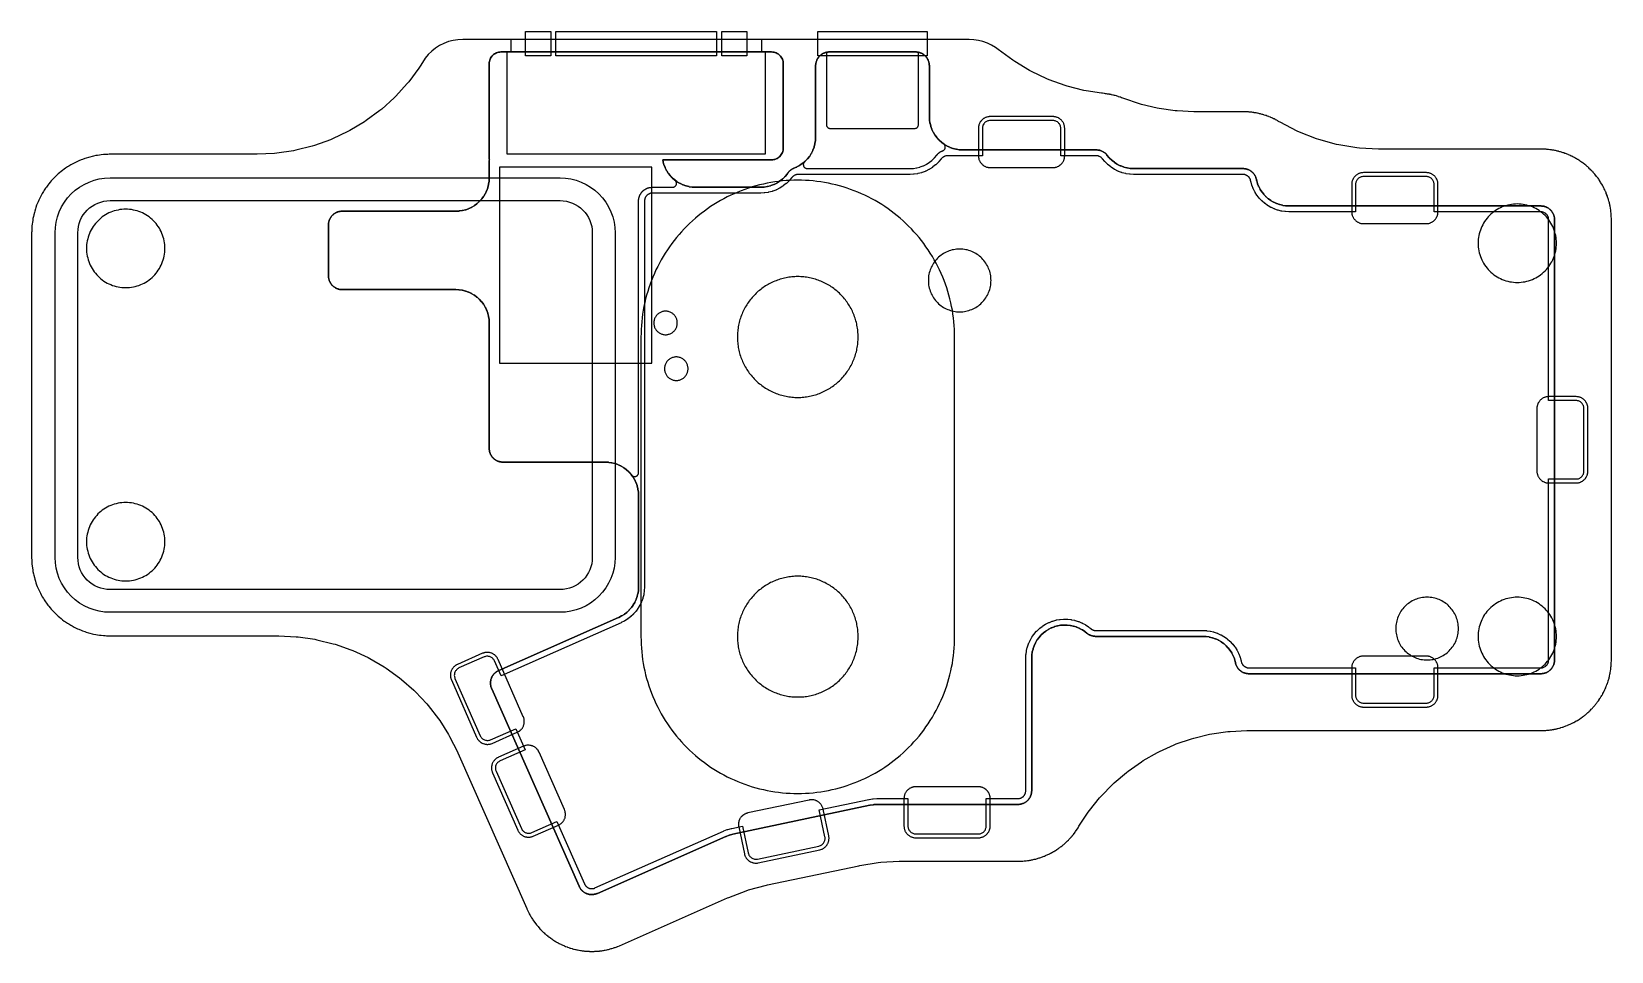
# Model space of a CAD drawing. Header units: millimetres. Extents: x 95 to 297, y -137 to -20.
import ezdxf

# ---------------------------------------------------------------- set-up
doc = ezdxf.new("R2010")
doc.units = ezdxf.units.MM
for name, color, linetype in [('BARE', 7, 'Continuous'), ('BARE_FLOOR', 3, 'Continuous'), ('DAUGHTERBOARD', 6, 'Continuous'), ('FEET', 4, 'Continuous'), ('FLOOR_ACCESS', 1, 'Continuous'), ('FLOOR_POCKETS', 2, 'Continuous'), ('GASKET_POCKETS', 3, 'Continuous'), ('INNER_WALL', 2, 'Continuous'), ('JACKSCREWS', 1, 'Continuous'), ('MCU_MODULE', 2, 'Continuous'), ('MOUNT_ZONE', 6, 'Continuous'), ('MOUNTS', 5, 'Continuous'), ('OUTER_WALL', 1, 'Continuous'), ('PLATE', 4, 'Continuous'), ('PORTS', 7, 'Continuous'), ('ROOF', 5, 'Continuous'), ('TRACKPAD', 3, 'Continuous'), ('TRACKPAD_WELL', 4, 'Continuous')]:
    doc.layers.add(name, color=color, linetype=linetype)

msp = doc.modelspace()

# ---------------------------------------------------------------- linework, layer by layer
at = {"layer": 'BARE'}
for points in [[(95.26, -44.18), (95.23, -44.37), (95.2, -44.67), (95.19, -44.9), (95.18, -45.05), (95.17, -45.16), (95.17, -45.24), (95.17, -45.32), (95.16, -45.45), (95.16, -45.64), (95.16, -45.73), (95.16, -86.71), (95.16, -86.78), (95.16, -86.86), (95.16, -87), (95.17, -87.19), (95.17, -87.27), (95.18, -87.35), (95.19, -87.5), (95.2, -87.73), (95.23, -88.03), (95.26, -88.22), (95.3, -88.51), (95.33, -88.7), (95.39, -88.99), (95.43, -89.18), (95.51, -89.47), (95.56, -89.66), (95.64, -89.94), (95.71, -90.13), (95.8, -90.4), (95.88, -90.59), (95.99, -90.86), (96.07, -91.04), (96.19, -91.3), (96.28, -91.48), (96.42, -91.74), (96.52, -91.91), (96.67, -92.16), (96.77, -92.33), (96.94, -92.57), (97.05, -92.73), (97.22, -92.97), (97.35, -93.12), (97.53, -93.35), (97.66, -93.5), (97.86, -93.72), (97.99, -93.86), (98.2, -94.07), (98.34, -94.2), (98.56, -94.4), (98.71, -94.53), (98.94, -94.71), (99.09, -94.84), (99.33, -95.01), (99.49, -95.12), (99.73, -95.29), (99.9, -95.39), (100.15, -95.54), (100.32, -95.64), (100.58, -95.78), (100.76, -95.87), (101.02, -95.99), (101.2, -96.07), (101.47, -96.18), (101.66, -96.26), (101.93, -96.35), (102.12, -96.42), (102.4, -96.5), (102.59, -96.55), (102.88, -96.63), (103.07, -96.67), (103.36, -96.73), (103.55, -96.76), (103.84, -96.8), (104.03, -96.83), (104.33, -96.86), (104.56, -96.87), (104.71, -96.88), (104.82, -96.89), (104.9, -96.89), (104.98, -96.89), (105.11, -96.9), (105.3, -96.9), (105.39, -96.9), (126.56, -96.9), (126.7, -96.9), (128.88, -97.01), (129.17, -97.04), (131.26, -97.34), (131.55, -97.39), (133.6, -97.9), (133.87, -97.98), (135.87, -98.68), (136.14, -98.79), (138.06, -99.67), (138.31, -99.81), (140.14, -100.87), (140.38, -101.03), (142.09, -102.27), (142.32, -102.45), (143.91, -103.84), (144.11, -104.04), (145.56, -105.58), (145.75, -105.8), (147.04, -107.48), (147.2, -107.71), (148.33, -109.5), (148.47, -109.75), (149.45, -111.71), (149.51, -111.84), (158.31, -131.68), (158.32, -131.71), (158.37, -131.81), (158.4, -131.89), (158.44, -131.97), (158.52, -132.13), (158.57, -132.23), (158.61, -132.31), (158.63, -132.36), (158.7, -132.49), (158.73, -132.54), (158.8, -132.66), (158.85, -132.73), (158.92, -132.86), (158.96, -132.91), (159.03, -133.03), (159.08, -133.11), (159.17, -133.24), (159.2, -133.28), (159.29, -133.4), (159.33, -133.47), (159.42, -133.59), (159.46, -133.64), (159.55, -133.75), (159.61, -133.82), (159.7, -133.94), (159.74, -133.98), (159.84, -134.09), (159.89, -134.15), (159.99, -134.26), (160.03, -134.31), (160.13, -134.41), (160.2, -134.48), (160.31, -134.59), (160.35, -134.63), (160.45, -134.73), (160.51, -134.78), (160.62, -134.88), (160.67, -134.92), (160.78, -135.01), (160.85, -135.07), (160.97, -135.17), (161.01, -135.21), (161.13, -135.3), (161.19, -135.34), (161.31, -135.43), (161.36, -135.47), (161.48, -135.55), (161.56, -135.6), (161.68, -135.69), (161.73, -135.72), (161.85, -135.8), (161.92, -135.84), (162.05, -135.91), (162.11, -135.95), (162.23, -136.02), (162.31, -136.06), (162.45, -136.13), (162.5, -136.16), (162.63, -136.22), (162.7, -136.26), (162.83, -136.32), (162.89, -136.35), (163.02, -136.4), (163.11, -136.44), (163.25, -136.5), (163.3, -136.52), (163.44, -136.57), (163.51, -136.6), (163.65, -136.65), (163.71, -136.67), (163.85, -136.71), (163.94, -136.74), (164.08, -136.79), (164.14, -136.8), (164.28, -136.84), (164.36, -136.86), (164.5, -136.9), (164.56, -136.91), (164.7, -136.94), (164.79, -136.96), (164.94, -136.99), (165, -137), (165.14, -137.02), (165.22, -137.04), (165.37, -137.06), (165.43, -137.07), (165.57, -137.08), (165.67, -137.09), (165.82, -137.11), (165.87, -137.11), (166.02, -137.12), (166.1, -137.13), (166.25, -137.13), (166.31, -137.14), (166.45, -137.14), (166.55, -137.14), (166.7, -137.14), (166.76, -137.14), (166.9, -137.14), (166.98, -137.13), (167.13, -137.12), (167.2, -137.12), (167.34, -137.11), (167.43, -137.1), (167.58, -137.09), (167.64, -137.08), (167.78, -137.06), (167.86, -137.05), (168.01, -137.03), (168.07, -137.02), (168.21, -136.99), (168.3, -136.98), (168.45, -136.94), (168.51, -136.93), (168.65, -136.9), (168.73, -136.88), (168.87, -136.85), (168.93, -136.83), (169.07, -136.79), (169.16, -136.76), (169.31, -136.72), (169.36, -136.7), (169.5, -136.66), (169.58, -136.63), (169.72, -136.58), (169.8, -136.55), (169.88, -136.52), (169.9, -136.51), (170.14, -136.41), (183.92, -130.31), (184.06, -130.25), (186.27, -129.41), (186.57, -129.31), (188.86, -128.7), (189.01, -128.67), (200.64, -126.21), (200.79, -126.18), (203.13, -125.81), (203.44, -125.78), (205.81, -125.65), (205.97, -125.65), (220.82, -125.65), (220.86, -125.65), (220.96, -125.65), (221.05, -125.65), (221.14, -125.65), (221.32, -125.64), (221.43, -125.63), (221.52, -125.63), (221.57, -125.63), (221.72, -125.61), (221.77, -125.61), (221.92, -125.59), (222, -125.58), (222.15, -125.57), (222.21, -125.56), (222.35, -125.54), (222.44, -125.52), (222.59, -125.49), (222.65, -125.48), (222.79, -125.45), (222.87, -125.44), (223.02, -125.4), (223.08, -125.39), (223.21, -125.36), (223.31, -125.33), (223.45, -125.29), (223.51, -125.27), (223.65, -125.23), (223.72, -125.21), (223.86, -125.16), (223.92, -125.14), (224.06, -125.09), (224.14, -125.06), (224.29, -125), (224.34, -124.98), (224.47, -124.92), (224.55, -124.89), (224.68, -124.83), (224.74, -124.8), (224.87, -124.74), (224.95, -124.7), (225.09, -124.63), (225.14, -124.61), (225.27, -124.54), (225.34, -124.5), (225.47, -124.42), (225.52, -124.39), (225.64, -124.32), (225.72, -124.27), (225.85, -124.19), (225.9, -124.16), (226.02, -124.07), (226.09, -124.03), (226.21, -123.94), (226.26, -123.91), (226.37, -123.82), (226.45, -123.76), (226.57, -123.67), (226.61, -123.63), (226.72, -123.54), (226.79, -123.49), (226.9, -123.39), (226.94, -123.35), (227.05, -123.25), (227.12, -123.19), (227.23, -123.08), (227.27, -123.04), (227.37, -122.94), (227.43, -122.88), (227.53, -122.77), (227.57, -122.73), (227.67, -122.62), (227.73, -122.55), (227.83, -122.44), (227.86, -122.39), (227.96, -122.28), (228.01, -122.22), (228.1, -122.1), (228.14, -122.05), (228.22, -121.94), (228.27, -121.86), (228.36, -121.73), (228.39, -121.69), (228.47, -121.56), (228.52, -121.5), (228.6, -121.37), (228.63, -121.32), (228.64, -121.3), (228.71, -121.18), (229.89, -119.39), (230.06, -119.17), (231.35, -117.55), (231.54, -117.34), (232.98, -115.85), (233.19, -115.66), (234.76, -114.31), (234.99, -114.14), (236.68, -112.95), (236.92, -112.8), (238.72, -111.77), (238.97, -111.64), (240.86, -110.79), (241.12, -110.69), (243.08, -110.02), (243.35, -109.94), (245.37, -109.46), (245.65, -109.4), (247.7, -109.11), (247.98, -109.08), (250.12, -108.98), (250.26, -108.98), (287.49, -108.98), (287.53, -108.98), (287.64, -108.98), (287.72, -108.98), (287.81, -108.98), (287.99, -108.97), (288.11, -108.97), (288.2, -108.96), (288.25, -108.96), (288.39, -108.95), (288.45, -108.94), (288.6, -108.93), (288.68, -108.92), (288.82, -108.9), (288.89, -108.89), (289.02, -108.87), (289.12, -108.85), (289.27, -108.83), (289.32, -108.81), (289.47, -108.79), (289.55, -108.77), (289.69, -108.74), (289.75, -108.72), (289.89, -108.69), (289.98, -108.66), (290.13, -108.62), (290.18, -108.6), (290.32, -108.56), (290.4, -108.54), (290.54, -108.49), (290.6, -108.47), (290.73, -108.42), (290.82, -108.39), (290.96, -108.33), (291.01, -108.31), (291.15, -108.25), (291.22, -108.22), (291.36, -108.16), (291.42, -108.14), (291.54, -108.08), (291.63, -108.03), (291.77, -107.96), (291.81, -107.94), (291.94, -107.87), (292.01, -107.83), (292.14, -107.76), (292.2, -107.72), (292.32, -107.65), (292.4, -107.6), (292.53, -107.52), (292.57, -107.49), (292.7, -107.41), (292.76, -107.36), (292.88, -107.27), (292.93, -107.24), (293.05, -107.15), (293.12, -107.1), (293.24, -107), (293.29, -106.97), (293.4, -106.87), (293.46, -106.82), (293.57, -106.72), (293.62, -106.68), (293.72, -106.59), (293.79, -106.52), (293.9, -106.41), (293.94, -106.38), (294.05, -106.27), (294.1, -106.21), (294.2, -106.11), (294.25, -106.06), (294.34, -105.95), (294.4, -105.88), (294.5, -105.77), (294.54, -105.72), (294.63, -105.61), (294.68, -105.55), (294.77, -105.43), (294.81, -105.38), (294.89, -105.27), (294.95, -105.19), (295.04, -105.06), (295.07, -105.02), (295.15, -104.9), (295.19, -104.83), (295.27, -104.7), (295.31, -104.65), (295.38, -104.53), (295.42, -104.45), (295.5, -104.31), (295.53, -104.26), (295.6, -104.13), (295.63, -104.06), (295.7, -103.93), (295.73, -103.87), (295.79, -103.74), (295.82, -103.66), (295.89, -103.52), (295.91, -103.47), (295.96, -103.33), (295.99, -103.26), (296.05, -103.12), (296.07, -103.06), (296.11, -102.93), (296.15, -102.84), (296.19, -102.69), (296.21, -102.64), (296.25, -102.5), (296.27, -102.42), (296.31, -102.28), (296.33, -102.21), (296.36, -102.08), (296.38, -101.99), (296.42, -101.83), (296.43, -101.78), (296.46, -101.64), (296.47, -101.56), (296.5, -101.41), (296.51, -101.35), (296.53, -101.21), (296.54, -101.12), (296.56, -100.96), (296.56, -100.91), (296.58, -100.76), (296.58, -100.68), (296.59, -100.53), (296.6, -100.44), (296.6, -100.36), (296.6, -100.34), (296.61, -100.08), (296.61, -43.95), (296.61, -43.91), (296.61, -43.81), (296.61, -43.72), (296.61, -43.63), (296.6, -43.45), (296.6, -43.34), (296.59, -43.25), (296.59, -43.2), (296.58, -43.05), (296.57, -42.99), (296.56, -42.85), (296.55, -42.77), (296.53, -42.62), (296.52, -42.56), (296.5, -42.42), (296.48, -42.33), (296.46, -42.17), (296.45, -42.12), (296.42, -41.98), (296.4, -41.9), (296.37, -41.75), (296.35, -41.69), (296.32, -41.56), (296.29, -41.46), (296.25, -41.32), (296.24, -41.26), (296.19, -41.12), (296.17, -41.05), (296.12, -40.91), (296.1, -40.85), (296.05, -40.71), (296.02, -40.62), (295.96, -40.48), (295.94, -40.43), (295.89, -40.29), (295.85, -40.22), (295.79, -40.09), (295.77, -40.03), (295.71, -39.9), (295.66, -39.82), (295.59, -39.68), (295.57, -39.63), (295.5, -39.5), (295.46, -39.43), (295.39, -39.3), (295.35, -39.25), (295.28, -39.13), (295.23, -39.05), (295.15, -38.92), (295.12, -38.87), (295.04, -38.75), (294.99, -38.68), (294.91, -38.56), (294.87, -38.51), (294.78, -38.4), (294.73, -38.32), (294.63, -38.2), (294.6, -38.16), (294.5, -38.05), (294.45, -37.98), (294.35, -37.87), (294.31, -37.82), (294.22, -37.72), (294.15, -37.65), (294.05, -37.54), (294.01, -37.5), (293.9, -37.4), (293.84, -37.34), (293.74, -37.24), (293.69, -37.2), (293.59, -37.1), (293.51, -37.04), (293.4, -36.94), (293.36, -36.9), (293.24, -36.81), (293.18, -36.76), (293.06, -36.67), (293.01, -36.63), (292.9, -36.55), (292.82, -36.49), (292.69, -36.41), (292.65, -36.37), (292.53, -36.29), (292.46, -36.25), (292.33, -36.17), (292.28, -36.14), (292.16, -36.07), (292.08, -36.02), (291.94, -35.94), (291.89, -35.92), (291.76, -35.85), (291.69, -35.81), (291.56, -35.75), (291.5, -35.72), (291.38, -35.66), (291.29, -35.62), (291.15, -35.56), (291.1, -35.54), (290.96, -35.48), (290.89, -35.45), (290.75, -35.4), (290.69, -35.38), (290.56, -35.33), (290.47, -35.3), (290.32, -35.25), (290.27, -35.23), (290.13, -35.19), (290.05, -35.17), (289.91, -35.13), (289.85, -35.11), (289.71, -35.08), (289.62, -35.06), (289.47, -35.03), (289.41, -35.02), (289.27, -34.99), (289.19, -34.97), (289.04, -34.95), (288.98, -34.94), (288.84, -34.92), (288.75, -34.91), (288.59, -34.89), (288.54, -34.88), (288.39, -34.87), (288.31, -34.86), (288.17, -34.85), (288.07, -34.85), (287.99, -34.84), (287.97, -34.84), (287.71, -34.83), (267.06, -34.83), (266.9, -34.83), (264.49, -34.7), (264.17, -34.66), (261.86, -34.29), (261.55, -34.23), (259.3, -33.61), (258.99, -33.51), (256.82, -32.66), (256.53, -32.53), (254.38, -31.42), (254.24, -31.34), (254.17, -31.3), (254.13, -31.27), (254.13, -31.27), (254.07, -31.24), (254.04, -31.22), (253.98, -31.19), (253.93, -31.16), (253.8, -31.09), (253.73, -31.06), (253.59, -30.99), (253.54, -30.96), (253.41, -30.9), (253.32, -30.86), (253.18, -30.8), (253.13, -30.78), (252.99, -30.72), (252.92, -30.69), (252.78, -30.64), (252.72, -30.62), (252.59, -30.57), (252.5, -30.54), (252.35, -30.49), (252.3, -30.47), (252.16, -30.43), (252.08, -30.41), (251.94, -30.37), (251.87, -30.35), (251.74, -30.32), (251.65, -30.3), (251.49, -30.27), (251.44, -30.25), (251.3, -30.23), (251.22, -30.21), (251.07, -30.19), (251.01, -30.18), (250.87, -30.16), (250.77, -30.14), (250.62, -30.12), (250.56, -30.12), (250.42, -30.11), (250.34, -30.1), (250.19, -30.09), (250.1, -30.08), (250.01, -30.08), (249.99, -30.08), (249.73, -30.07), (243.49, -30.07), (243.35, -30.07), (241.25, -29.97), (240.97, -29.94), (238.96, -29.66), (238.69, -29.61), (236.71, -29.14), (236.45, -29.07), (234.46, -28.4), (234.33, -28.35), (234.15, -28.29), (234.01, -28.23), (233.92, -28.2), (233.77, -28.15), (233.71, -28.13), (233.57, -28.08), (233.49, -28.06), (233.34, -28.02), (233.27, -28), (233.13, -27.96), (233.03, -27.94), (232.88, -27.9), (232.82, -27.89), (232.67, -27.86), (232.59, -27.84), (232.43, -27.82), (232.37, -27.81), (232.22, -27.78), (232.12, -27.77), (231.96, -27.75), (231.7, -27.72), (231.58, -27.7), (229.63, -27.4), (229.35, -27.35), (227.23, -26.82), (226.95, -26.73), (224.9, -26), (224.62, -25.88), (222.65, -24.95), (222.39, -24.81), (220.53, -23.68), (220.28, -23.51), (218.41, -22.12), (218.41, -22.12), (218.08, -21.87), (217.58, -21.57), (217.04, -21.31), (216.48, -21.11), (215.91, -20.97), (215.32, -20.88), (214.73, -20.85), (150.14, -20.85), (149.53, -20.88), (148.92, -20.98), (148.32, -21.13), (147.74, -21.35), (147.19, -21.63), (146.66, -21.96), (146.18, -22.35), (145.74, -22.78), (145.34, -23.25), (145, -23.77), (144.7, -24.26), (144.54, -24.51), (143.25, -26.24), (143.06, -26.47), (141.61, -28.07), (141.41, -28.28), (139.81, -29.73), (139.58, -29.91), (137.84, -31.2), (137.6, -31.36), (135.75, -32.47), (135.49, -32.61), (133.54, -33.53), (133.27, -33.65), (131.23, -34.37), (130.95, -34.46), (128.86, -34.98), (128.57, -35.04), (126.43, -35.36), (126.14, -35.39), (123.91, -35.5), (123.76, -35.5), (105.35, -35.5), (105.28, -35.5), (105.2, -35.5), (105.06, -35.5), (104.87, -35.51), (104.79, -35.51), (104.71, -35.52), (104.56, -35.53), (104.33, -35.54), (104.03, -35.57), (103.84, -35.6), (103.55, -35.64), (103.36, -35.67), (103.07, -35.73), (102.88, -35.77), (102.59, -35.85), (102.4, -35.9), (102.12, -35.98), (101.93, -36.05), (101.66, -36.14), (101.47, -36.22), (101.2, -36.33), (101.02, -36.41), (100.76, -36.53), (100.58, -36.62), (100.32, -36.76), (100.15, -36.86), (99.9, -37.01), (99.73, -37.11), (99.49, -37.28), (99.33, -37.39), (99.09, -37.56), (98.94, -37.69), (98.71, -37.87), (98.56, -38), (98.34, -38.2), (98.2, -38.33), (97.99, -38.54), (97.86, -38.68), (97.66, -38.9), (97.53, -39.05), (97.35, -39.28), (97.22, -39.43), (97.05, -39.67), (96.94, -39.83), (96.77, -40.07), (96.67, -40.24), (96.52, -40.49), (96.42, -40.66), (96.28, -40.92), (96.19, -41.1), (96.07, -41.36), (95.99, -41.54), (95.88, -41.81), (95.8, -42), (95.71, -42.27), (95.64, -42.46), (95.56, -42.74), (95.51, -42.93), (95.43, -43.22), (95.39, -43.41), (95.33, -43.7), (95.3, -43.89), (95.26, -44.18)], [(156.26, -22.45), (188.26, -22.45), (188.26, -20.85), (156.26, -20.85), (156.26, -22.45)], [(149.69, -42.73), (149.7, -42.72), (150.07, -42.67), (150.08, -42.67), (150.11, -42.66), (150.12, -42.66), (150.47, -42.57), (150.48, -42.57), (150.51, -42.56), (150.52, -42.56), (150.86, -42.43), (150.87, -42.43), (150.9, -42.42), (150.91, -42.41), (151.24, -42.26), (151.25, -42.25), (151.28, -42.24), (151.29, -42.23), (151.6, -42.05), (151.61, -42.04), (151.63, -42.02), (151.64, -42.02), (151.94, -41.8), (151.95, -41.79), (151.97, -41.77), (151.98, -41.77), (152.25, -41.52), (152.26, -41.51), (152.28, -41.49), (152.28, -41.49), (152.53, -41.21), (152.54, -41.21), (152.56, -41.18), (152.56, -41.17), (152.78, -40.88), (152.79, -40.87), (152.8, -40.85), (152.81, -40.84), (153, -40.53), (153, -40.52), (153.02, -40.49), (153.02, -40.48), (153.18, -40.15), (153.18, -40.14), (153.19, -40.11), (153.2, -40.1), (153.32, -39.76), (153.32, -39.75), (153.33, -39.72), (153.33, -39.71), (153.42, -39.35), (153.43, -39.34), (153.43, -39.31), (153.43, -39.3), (153.49, -38.94), (153.49, -38.93), (153.49, -38.9), (153.49, -38.89), (153.51, -38.5), (153.51, -38.49), (153.51, -38.47), (153.51, -38.47), (153.51, -36.47), (153.51, -36.43), (153.51, -36.43), (153.51, -36.39), (153.52, -36.35), (153.52, -36.28), (153.52, -36.28), (153.52, -36.27), (153.53, -36.2), (153.52, -36.13), (153.52, -36.12), (153.51, -35.96), (153.51, -23.95), (153.52, -23.8), (153.54, -23.66), (153.58, -23.51), (153.63, -23.38), (153.69, -23.24), (153.77, -23.12), (153.85, -23), (153.95, -22.89), (154.06, -22.79), (154.18, -22.7), (154.31, -22.63), (154.44, -22.56), (154.58, -22.51), (154.72, -22.48), (154.87, -22.46), (155.01, -22.45), (189.51, -22.45), (189.66, -22.46), (189.81, -22.48), (189.95, -22.51), (190.09, -22.56), (190.22, -22.63), (190.35, -22.7), (190.46, -22.79), (190.57, -22.89), (190.67, -23), (190.76, -23.12), (190.84, -23.24), (190.9, -23.38), (190.95, -23.51), (190.98, -23.66), (191.01, -23.8), (191.01, -23.95), (191.01, -34.7), (191.01, -34.85), (190.98, -34.99), (190.95, -35.14), (190.9, -35.27), (190.84, -35.41), (190.76, -35.53), (190.67, -35.65), (190.57, -35.76), (190.46, -35.86), (190.35, -35.95), (190.22, -36.02), (190.09, -36.09), (189.95, -36.14), (189.81, -36.17), (189.66, -36.19), (189.51, -36.2), (175.67, -36.2), (175.64, -36.2), (175.64, -36.24), (175.68, -36.43), (175.68, -36.44), (175.69, -36.47), (175.69, -36.48), (175.79, -36.82), (175.79, -36.83), (175.8, -36.86), (175.81, -36.87), (175.94, -37.2), (175.94, -37.21), (175.96, -37.23), (175.96, -37.24), (176.12, -37.56), (176.13, -37.57), (176.14, -37.59), (176.15, -37.6), (176.34, -37.9), (176.35, -37.91), (176.36, -37.93), (176.37, -37.94), (176.59, -38.22), (176.59, -38.22), (176.61, -38.25), (176.62, -38.25), (176.87, -38.51), (176.87, -38.52), (176.89, -38.54), (176.9, -38.54), (177.17, -38.78), (177.18, -38.78), (177.2, -38.8), (177.21, -38.81), (177.5, -39.01), (177.51, -39.02), (177.53, -39.03), (177.54, -39.04), (177.85, -39.22), (177.85, -39.22), (177.88, -39.23), (177.89, -39.24), (178.21, -39.39), (178.22, -39.39), (178.25, -39.4), (178.26, -39.4), (178.59, -39.52), (178.6, -39.52), (178.63, -39.53), (178.64, -39.53), (178.98, -39.62), (179, -39.62), (179.02, -39.62), (179.03, -39.63), (179.38, -39.68), (179.39, -39.68), (179.42, -39.68), (179.43, -39.68), (179.82, -39.7), (179.82, -39.7), (179.84, -39.7), (179.84, -39.7), (188.08, -39.7), (188.08, -39.7), (188.1, -39.7), (188.11, -39.7), (188.52, -39.68), (188.53, -39.68), (188.56, -39.67), (188.57, -39.67), (188.95, -39.61), (188.96, -39.61), (188.99, -39.6), (189.01, -39.6), (189.38, -39.5), (189.39, -39.5), (189.42, -39.49), (189.43, -39.49), (189.79, -39.35), (189.8, -39.35), (189.83, -39.34), (189.84, -39.33), (190.18, -39.16), (190.19, -39.15), (190.22, -39.14), (190.23, -39.13), (190.55, -38.93), (190.56, -38.92), (190.59, -38.9), (190.59, -38.9), (190.9, -38.66), (190.9, -38.65), (190.93, -38.63), (190.94, -38.62), (191.21, -38.35), (191.22, -38.34), (191.24, -38.32), (191.25, -38.31), (191.49, -38.02), (191.5, -38.01), (191.52, -37.98), (191.53, -37.98), (191.55, -37.94), (191.57, -37.91), (191.57, -37.91), (191.59, -37.88), (191.62, -37.85), (191.66, -37.79), (191.66, -37.79), (191.71, -37.73), (191.73, -37.72), (191.78, -37.66), (191.78, -37.66), (191.83, -37.61), (191.85, -37.6), (191.9, -37.55), (191.9, -37.55), (191.96, -37.5), (191.98, -37.49), (192.04, -37.45), (192.04, -37.45), (192.1, -37.41), (192.12, -37.4), (192.18, -37.36), (192.19, -37.36), (192.25, -37.33), (192.29, -37.31), (192.32, -37.29), (192.32, -37.29), (192.36, -37.28), (192.7, -37.14), (192.71, -37.13), (192.73, -37.12), (192.74, -37.11), (193.08, -36.93), (193.09, -36.93), (193.11, -36.91), (193.12, -36.9), (193.44, -36.69), (193.45, -36.68), (193.47, -36.66), (193.48, -36.66), (193.77, -36.41), (193.78, -36.4), (193.8, -36.38), (193.81, -36.37), (194.07, -36.1), (194.08, -36.09), (194.1, -36.07), (194.11, -36.06), (194.34, -35.76), (194.35, -35.75), (194.37, -35.73), (194.38, -35.72), (194.58, -35.39), (194.58, -35.38), (194.6, -35.36), (194.6, -35.35), (194.77, -35.01), (194.78, -35), (194.79, -34.97), (194.8, -34.96), (194.93, -34.6), (194.93, -34.59), (194.94, -34.56), (194.94, -34.55), (195.04, -34.18), (195.04, -34.17), (195.05, -34.14), (195.05, -34.13), (195.11, -33.75), (195.11, -33.74), (195.11, -33.71), (195.12, -33.7), (195.14, -33.29), (195.14, -33.28), (195.14, -33.26), (195.14, -33.26), (195.14, -24.22), (195.14, -24.18), (195.14, -24.18), (195.14, -24.14), (195.14, -24.1), (195.15, -24.03), (195.15, -24.03), (195.16, -23.95), (195.16, -23.93), (195.17, -23.86), (195.17, -23.86), (195.19, -23.79), (195.19, -23.76), (195.21, -23.69), (195.21, -23.69), (195.24, -23.62), (195.24, -23.6), (195.27, -23.53), (195.27, -23.53), (195.3, -23.46), (195.31, -23.44), (195.34, -23.38), (195.35, -23.37), (195.38, -23.31), (195.39, -23.29), (195.43, -23.23), (195.43, -23.23), (195.48, -23.17), (195.49, -23.15), (195.53, -23.09), (195.54, -23.09), (195.58, -23.03), (195.6, -23.02), (195.65, -22.96), (195.65, -22.96), (195.7, -22.91), (195.72, -22.9), (195.78, -22.85), (195.78, -22.85), (195.84, -22.8), (195.85, -22.79), (195.91, -22.75), (195.92, -22.75), (195.98, -22.71), (196, -22.69), (196.06, -22.66), (196.06, -22.66), (196.13, -22.62), (196.15, -22.61), (196.22, -22.58), (196.22, -22.58), (196.29, -22.56), (196.31, -22.55), (196.38, -22.53), (196.38, -22.53), (196.45, -22.51), (196.47, -22.5), (196.55, -22.48), (196.55, -22.48), (196.62, -22.47), (196.64, -22.47), (196.71, -22.46), (196.72, -22.46), (196.79, -22.45), (196.83, -22.45), (196.87, -22.45), (196.87, -22.45), (196.91, -22.45), (207.87, -22.45), (207.91, -22.45), (207.91, -22.45), (207.94, -22.45), (207.98, -22.45), (208.06, -22.46), (208.06, -22.46), (208.13, -22.47), (208.15, -22.47), (208.23, -22.48), (208.23, -22.48), (208.3, -22.5), (208.32, -22.51), (208.39, -22.53), (208.4, -22.53), (208.47, -22.55), (208.49, -22.56), (208.56, -22.58), (208.56, -22.58), (208.63, -22.61), (208.65, -22.62), (208.71, -22.66), (208.71, -22.66), (208.78, -22.69), (208.8, -22.71), (208.86, -22.75), (208.86, -22.75), (208.92, -22.79), (208.94, -22.8), (209, -22.85), (209, -22.85), (209.05, -22.9), (209.07, -22.91), (209.12, -22.96), (209.13, -22.96), (209.18, -23.02), (209.19, -23.03), (209.24, -23.09), (209.24, -23.09), (209.29, -23.15), (209.3, -23.17), (209.34, -23.23), (209.34, -23.23), (209.38, -23.29), (209.39, -23.31), (209.43, -23.37), (209.43, -23.38), (209.46, -23.44), (209.47, -23.46), (209.5, -23.53), (209.5, -23.53), (209.53, -23.6), (209.54, -23.62), (209.56, -23.69), (209.56, -23.69), (209.58, -23.76), (209.59, -23.79), (209.6, -23.86), (209.6, -23.86), (209.62, -23.93), (209.62, -23.95), (209.63, -24.03), (209.63, -24.03), (209.63, -24.1), (209.64, -24.14), (209.64, -24.18), (209.64, -24.18), (209.64, -24.22), (209.64, -30.65), (209.64, -30.66), (209.64, -30.68), (209.64, -30.68), (209.66, -31.08), (209.66, -31.09), (209.66, -31.12), (209.66, -31.13), (209.72, -31.49), (209.72, -31.5), (209.72, -31.53), (209.73, -31.54), (209.82, -31.9), (209.82, -31.91), (209.83, -31.93), (209.83, -31.95), (209.95, -32.29), (209.96, -32.3), (209.97, -32.33), (209.97, -32.34), (210.13, -32.67), (210.13, -32.68), (210.15, -32.7), (210.15, -32.71), (210.34, -33.03), (210.35, -33.04), (210.36, -33.06), (210.37, -33.07), (210.59, -33.36), (210.59, -33.37), (210.61, -33.39), (210.62, -33.4), (210.87, -33.67), (210.87, -33.68), (210.89, -33.7), (210.9, -33.71), (211.17, -33.95), (211.18, -33.96), (211.2, -33.98), (211.21, -33.99), (211.51, -34.21), (211.52, -34.21), (211.54, -34.23), (211.55, -34.23), (211.86, -34.42), (211.87, -34.43), (211.9, -34.44), (211.91, -34.45), (212.24, -34.6), (212.25, -34.61), (212.28, -34.62), (212.29, -34.62), (212.63, -34.74), (212.64, -34.75), (212.67, -34.76), (212.68, -34.76), (213.03, -34.85), (213.04, -34.85), (213.07, -34.86), (213.08, -34.86), (213.45, -34.91), (213.46, -34.91), (213.49, -34.92), (213.5, -34.92), (213.89, -34.94), (213.9, -34.94), (213.92, -34.94), (213.92, -34.94), (230.91, -34.94), (230.95, -34.94), (230.95, -34.94), (230.99, -34.94), (231.03, -34.94), (231.11, -34.95), (231.11, -34.95), (231.19, -34.96), (231.21, -34.96), (231.29, -34.98), (231.29, -34.98), (231.37, -34.99), (231.39, -35), (231.46, -35.02), (231.46, -35.02), (231.54, -35.05), (231.56, -35.06), (231.63, -35.08), (231.63, -35.09), (231.7, -35.12), (231.72, -35.13), (231.79, -35.17), (231.79, -35.17), (231.86, -35.21), (231.88, -35.22), (231.94, -35.26), (231.95, -35.26), (232.01, -35.31), (232.03, -35.32), (232.09, -35.37), (232.09, -35.38), (232.14, -35.43), (232.16, -35.44), (232.21, -35.5), (232.22, -35.5), (232.27, -35.56), (232.29, -35.59), (232.58, -35.93), (232.59, -35.94), (232.61, -35.96), (232.61, -35.97), (232.89, -36.24), (232.9, -36.25), (232.92, -36.27), (232.93, -36.28), (233.23, -36.51), (233.24, -36.52), (233.26, -36.54), (233.27, -36.55), (233.6, -36.75), (233.61, -36.76), (233.63, -36.77), (233.65, -36.78), (233.99, -36.95), (234, -36.95), (234.03, -36.97), (234.04, -36.97), (234.4, -37.11), (234.41, -37.11), (234.44, -37.12), (234.45, -37.12), (234.82, -37.22), (234.83, -37.22), (234.86, -37.23), (234.87, -37.23), (235.25, -37.29), (235.26, -37.29), (235.29, -37.3), (235.3, -37.3), (235.72, -37.32), (235.73, -37.32), (235.74, -37.32), (235.75, -37.32), (249.62, -37.32), (249.65, -37.32), (249.65, -37.32), (249.69, -37.32), (249.73, -37.32), (249.81, -37.33), (249.81, -37.33), (249.88, -37.34), (249.9, -37.34), (249.98, -37.35), (249.98, -37.35), (250.05, -37.37), (250.07, -37.38), (250.14, -37.4), (250.15, -37.4), (250.22, -37.42), (250.24, -37.43), (250.31, -37.45), (250.31, -37.45), (250.37, -37.48), (250.39, -37.49), (250.46, -37.53), (250.46, -37.53), (250.53, -37.56), (250.55, -37.58), (250.61, -37.62), (250.61, -37.62), (250.67, -37.66), (250.69, -37.67), (250.75, -37.72), (250.75, -37.72), (250.8, -37.77), (250.82, -37.78), (250.87, -37.83), (250.88, -37.84), (250.93, -37.89), (250.94, -37.91), (250.99, -37.96), (250.99, -37.96), (251.04, -38.02), (251.05, -38.04), (251.09, -38.1), (251.09, -38.1), (251.13, -38.17), (251.14, -38.18), (251.18, -38.25), (251.18, -38.25), (251.21, -38.32), (251.22, -38.34), (251.25, -38.4), (251.25, -38.41), (251.28, -38.48), (251.29, -38.5), (251.31, -38.57), (251.31, -38.57), (251.33, -38.64), (251.34, -38.68), (251.35, -38.72), (251.35, -38.72), (251.36, -38.75), (251.37, -38.81), (251.37, -38.82), (251.38, -38.85), (251.38, -38.86), (251.48, -39.2), (251.48, -39.21), (251.49, -39.24), (251.5, -39.25), (251.63, -39.58), (251.63, -39.59), (251.64, -39.61), (251.65, -39.62), (251.81, -39.94), (251.82, -39.95), (251.83, -39.97), (251.84, -39.98), (252.03, -40.28), (252.03, -40.29), (252.05, -40.31), (252.06, -40.32), (252.28, -40.6), (252.28, -40.61), (252.3, -40.63), (252.31, -40.63), (252.55, -40.89), (252.56, -40.9), (252.58, -40.92), (252.59, -40.93), (252.86, -41.16), (252.87, -41.16), (252.89, -41.18), (252.9, -41.19), (253.19, -41.39), (253.19, -41.4), (253.22, -41.41), (253.23, -41.42), (253.53, -41.6), (253.54, -41.6), (253.57, -41.61), (253.58, -41.62), (253.9, -41.77), (253.91, -41.77), (253.94, -41.78), (253.95, -41.78), (254.28, -41.9), (254.29, -41.9), (254.32, -41.91), (254.33, -41.91), (254.67, -42), (254.68, -42), (254.71, -42.01), (254.72, -42.01), (255.07, -42.06), (255.08, -42.06), (255.11, -42.06), (255.12, -42.06), (255.51, -42.08), (255.51, -42.08), (255.53, -42.08), (255.53, -42.08), (287.59, -42.08), (287.63, -42.08), (287.63, -42.08), (287.67, -42.08), (287.71, -42.09), (287.78, -42.09), (287.79, -42.09), (287.86, -42.1), (287.88, -42.1), (287.95, -42.12), (287.95, -42.12), (288.03, -42.13), (288.05, -42.14), (288.12, -42.16), (288.12, -42.16), (288.19, -42.18), (288.21, -42.19), (288.28, -42.21), (288.28, -42.22), (288.35, -42.25), (288.37, -42.26), (288.44, -42.29), (288.44, -42.29), (288.5, -42.33), (288.52, -42.34), (288.58, -42.38), (288.59, -42.38), (288.65, -42.42), (288.66, -42.43), (288.72, -42.48), (288.72, -42.48), (288.78, -42.53), (288.8, -42.54), (288.85, -42.59), (288.85, -42.6), (288.9, -42.65), (288.92, -42.66), (288.96, -42.72), (288.97, -42.72), (289.01, -42.78), (289.02, -42.8), (289.07, -42.86), (289.07, -42.86), (289.11, -42.92), (289.12, -42.94), (289.15, -43.01), (289.16, -43.01), (289.19, -43.07), (289.2, -43.09), (289.23, -43.16), (289.23, -43.16), (289.26, -43.23), (289.26, -43.25), (289.29, -43.32), (289.29, -43.32), (289.31, -43.4), (289.31, -43.42), (289.33, -43.49), (289.33, -43.49), (289.34, -43.56), (289.34, -43.59), (289.35, -43.66), (289.35, -43.66), (289.36, -43.73), (289.36, -43.78), (289.36, -43.81), (289.36, -43.81), (289.36, -43.85), (289.36, -99.96), (289.36, -100), (289.36, -100), (289.36, -100.04), (289.36, -100.08), (289.35, -100.15), (289.35, -100.15), (289.34, -100.23), (289.34, -100.25), (289.33, -100.32), (289.33, -100.32), (289.31, -100.4), (289.31, -100.42), (289.29, -100.49), (289.29, -100.49), (289.26, -100.56), (289.26, -100.58), (289.23, -100.65), (289.23, -100.65), (289.2, -100.72), (289.19, -100.74), (289.16, -100.8), (289.15, -100.81), (289.12, -100.87), (289.11, -100.89), (289.07, -100.95), (289.07, -100.95), (289.02, -101.01), (289.01, -101.03), (288.97, -101.09), (288.96, -101.09), (288.92, -101.15), (288.9, -101.16), (288.85, -101.22), (288.85, -101.22), (288.8, -101.27), (288.78, -101.28), (288.72, -101.33), (288.72, -101.33), (288.66, -101.38), (288.65, -101.39), (288.59, -101.43), (288.58, -101.44), (288.52, -101.48), (288.5, -101.49), (288.44, -101.52), (288.44, -101.52), (288.37, -101.56), (288.35, -101.57), (288.28, -101.6), (288.28, -101.6), (288.21, -101.62), (288.19, -101.63), (288.12, -101.65), (288.12, -101.66), (288.05, -101.67), (288.03, -101.68), (287.95, -101.7), (287.95, -101.7), (287.88, -101.71), (287.86, -101.71), (287.79, -101.72), (287.78, -101.72), (287.71, -101.73), (287.67, -101.73), (287.63, -101.73), (287.63, -101.73), (287.59, -101.73), (250.41, -101.73), (250.37, -101.73), (250.37, -101.73), (250.33, -101.73), (250.29, -101.73), (250.22, -101.72), (250.22, -101.72), (250.14, -101.71), (250.12, -101.71), (250.05, -101.7), (250.05, -101.7), (249.97, -101.68), (249.95, -101.67), (249.88, -101.65), (249.88, -101.65), (249.81, -101.63), (249.79, -101.62), (249.72, -101.6), (249.72, -101.6), (249.65, -101.57), (249.63, -101.56), (249.56, -101.52), (249.56, -101.52), (249.5, -101.49), (249.48, -101.47), (249.42, -101.43), (249.41, -101.43), (249.35, -101.39), (249.34, -101.38), (249.28, -101.33), (249.28, -101.33), (249.22, -101.28), (249.2, -101.27), (249.15, -101.22), (249.15, -101.21), (249.1, -101.16), (249.08, -101.14), (249.04, -101.09), (249.03, -101.09), (248.99, -101.03), (248.98, -101.01), (248.93, -100.95), (248.93, -100.95), (248.89, -100.88), (248.88, -100.87), (248.85, -100.8), (248.84, -100.8), (248.81, -100.73), (248.8, -100.71), (248.77, -100.65), (248.77, -100.64), (248.74, -100.57), (248.74, -100.55), (248.71, -100.48), (248.71, -100.48), (248.69, -100.41), (248.68, -100.37), (248.68, -100.33), (248.68, -100.33), (248.67, -100.3), (248.66, -100.24), (248.65, -100.23), (248.65, -100.2), (248.65, -100.19), (248.54, -99.85), (248.54, -99.84), (248.53, -99.81), (248.53, -99.8), (248.4, -99.47), (248.39, -99.46), (248.38, -99.44), (248.38, -99.43), (248.21, -99.11), (248.21, -99.1), (248.19, -99.08), (248.19, -99.07), (248, -98.77), (247.99, -98.76), (247.97, -98.74), (247.97, -98.73), (247.75, -98.45), (247.74, -98.44), (247.72, -98.42), (247.72, -98.42), (247.47, -98.16), (247.46, -98.15), (247.44, -98.13), (247.44, -98.12), (247.17, -97.89), (247.16, -97.89), (247.14, -97.87), (247.13, -97.86), (246.84, -97.66), (246.83, -97.65), (246.81, -97.64), (246.8, -97.63), (246.49, -97.45), (246.48, -97.45), (246.46, -97.44), (246.45, -97.43), (246.12, -97.28), (246.11, -97.28), (246.09, -97.27), (246.08, -97.27), (245.74, -97.15), (245.73, -97.15), (245.71, -97.14), (245.7, -97.14), (245.35, -97.05), (245.34, -97.05), (245.31, -97.04), (245.3, -97.04), (244.95, -96.99), (244.94, -96.99), (244.91, -96.99), (244.9, -96.99), (244.52, -96.97), (244.51, -96.97), (244.5, -96.97), (244.49, -96.97), (230.87, -96.97), (230.83, -96.97), (230.83, -96.97), (230.79, -96.97), (230.75, -96.96), (230.68, -96.96), (230.68, -96.96), (230.6, -96.95), (230.58, -96.95), (230.51, -96.93), (230.51, -96.93), (230.43, -96.92), (230.41, -96.91), (230.34, -96.89), (230.34, -96.89), (230.27, -96.87), (230.25, -96.86), (230.18, -96.83), (230.18, -96.83), (230.11, -96.8), (230.09, -96.79), (230.02, -96.76), (230.02, -96.76), (229.96, -96.72), (229.94, -96.71), (229.88, -96.67), (229.87, -96.67), (229.81, -96.63), (229.78, -96.6), (229.75, -96.58), (229.75, -96.58), (229.72, -96.56), (229.5, -96.37), (229.49, -96.37), (229.46, -96.35), (229.45, -96.34), (229.16, -96.14), (229.15, -96.14), (229.12, -96.12), (229.11, -96.12), (228.8, -95.95), (228.79, -95.94), (228.76, -95.93), (228.75, -95.92), (228.42, -95.78), (228.41, -95.78), (228.39, -95.77), (228.38, -95.77), (228.04, -95.66), (228.03, -95.66), (228, -95.65), (227.99, -95.65), (227.64, -95.57), (227.63, -95.57), (227.6, -95.57), (227.59, -95.57), (227.23, -95.53), (227.22, -95.52), (227.19, -95.52), (227.18, -95.52), (226.82, -95.52), (226.81, -95.52), (226.78, -95.52), (226.77, -95.52), (226.42, -95.55), (226.41, -95.55), (226.38, -95.55), (226.37, -95.55), (226.01, -95.62), (226, -95.62), (225.98, -95.63), (225.97, -95.63), (225.62, -95.73), (225.61, -95.73), (225.58, -95.74), (225.57, -95.74), (225.24, -95.87), (225.23, -95.87), (225.2, -95.89), (225.19, -95.89), (224.87, -96.05), (224.86, -96.06), (224.84, -96.07), (224.83, -96.08), (224.53, -96.27), (224.52, -96.27), (224.49, -96.29), (224.49, -96.3), (224.2, -96.51), (224.19, -96.52), (224.17, -96.54), (224.16, -96.55), (223.9, -96.79), (223.89, -96.8), (223.87, -96.82), (223.87, -96.83), (223.63, -97.1), (223.62, -97.1), (223.61, -97.13), (223.6, -97.14), (223.39, -97.43), (223.38, -97.44), (223.37, -97.46), (223.36, -97.47), (223.18, -97.78), (223.18, -97.79), (223.16, -97.81), (223.16, -97.82), (223.01, -98.15), (223, -98.16), (222.99, -98.18), (222.99, -98.19), (222.87, -98.53), (222.87, -98.54), (222.86, -98.57), (222.86, -98.58), (222.77, -98.93), (222.77, -98.94), (222.76, -98.97), (222.76, -98.98), (222.71, -99.33), (222.71, -99.34), (222.71, -99.37), (222.71, -99.38), (222.69, -99.77), (222.69, -99.77), (222.69, -99.79), (222.69, -99.8), (222.69, -116.63), (222.69, -116.67), (222.69, -116.67), (222.69, -116.71), (222.68, -116.75), (222.68, -116.82), (222.68, -116.82), (222.67, -116.9), (222.67, -116.92), (222.65, -116.99), (222.65, -116.99), (222.64, -117.06), (222.63, -117.09), (222.61, -117.16), (222.61, -117.16), (222.59, -117.23), (222.58, -117.25), (222.55, -117.32), (222.55, -117.32), (222.52, -117.39), (222.51, -117.41), (222.48, -117.47), (222.48, -117.48), (222.44, -117.54), (222.43, -117.56), (222.39, -117.62), (222.39, -117.62), (222.35, -117.68), (222.34, -117.7), (222.29, -117.76), (222.29, -117.76), (222.24, -117.82), (222.23, -117.83), (222.18, -117.89), (222.17, -117.89), (222.12, -117.94), (222.1, -117.95), (222.05, -118), (222.05, -118), (221.99, -118.05), (221.97, -118.06), (221.91, -118.1), (221.91, -118.1), (221.85, -118.14), (221.83, -118.16), (221.76, -118.19), (221.76, -118.19), (221.7, -118.23), (221.68, -118.24), (221.61, -118.27), (221.61, -118.27), (221.54, -118.29), (221.52, -118.3), (221.45, -118.32), (221.44, -118.32), (221.37, -118.34), (221.35, -118.35), (221.28, -118.37), (221.28, -118.37), (221.21, -118.38), (221.18, -118.38), (221.11, -118.39), (221.11, -118.39), (221.03, -118.4), (220.99, -118.4), (220.96, -118.4), (220.96, -118.4), (220.92, -118.4), (203, -118.4), (202.99, -118.4), (202.97, -118.4), (202.97, -118.4), (202.55, -118.42), (202.54, -118.42), (202.51, -118.43), (202.49, -118.43), (202.08, -118.49), (202.07, -118.49), (202.05, -118.5), (202.05, -118.5), (184.6, -122.19), (184.6, -122.19), (184.58, -122.19), (184.57, -122.2), (184.17, -122.3), (184.16, -122.31), (184.13, -122.32), (184.12, -122.32), (183.73, -122.47), (183.72, -122.47), (183.7, -122.48), (183.7, -122.48), (167.31, -129.74), (167.28, -129.75), (167.28, -129.75), (167.24, -129.76), (167.2, -129.78), (167.13, -129.8), (167.13, -129.8), (167.06, -129.83), (167.04, -129.83), (166.97, -129.85), (166.97, -129.85), (166.89, -129.86), (166.87, -129.87), (166.8, -129.88), (166.8, -129.88), (166.72, -129.89), (166.7, -129.89), (166.63, -129.89), (166.63, -129.89), (166.55, -129.89), (166.53, -129.89), (166.46, -129.89), (166.45, -129.89), (166.38, -129.88), (166.36, -129.88), (166.29, -129.87), (166.28, -129.87), (166.21, -129.85), (166.19, -129.85), (166.12, -129.83), (166.12, -129.83), (166.05, -129.81), (166.03, -129.8), (165.96, -129.78), (165.95, -129.77), (165.89, -129.75), (165.87, -129.74), (165.8, -129.71), (165.8, -129.7), (165.73, -129.67), (165.71, -129.66), (165.65, -129.62), (165.65, -129.62), (165.59, -129.58), (165.57, -129.57), (165.51, -129.52), (165.51, -129.52), (165.45, -129.47), (165.43, -129.46), (165.38, -129.41), (165.38, -129.41), (165.33, -129.36), (165.31, -129.34), (165.26, -129.29), (165.26, -129.28), (165.21, -129.23), (165.2, -129.21), (165.16, -129.15), (165.15, -129.15), (165.11, -129.09), (165.1, -129.07), (165.06, -129.01), (165.06, -129), (165.03, -128.94), (165.01, -128.9), (164.99, -128.87), (164.99, -128.87), (164.98, -128.83), (153.83, -103.65), (153.82, -103.62), (153.81, -103.62), (153.8, -103.59), (153.79, -103.55), (153.76, -103.48), (153.76, -103.48), (153.74, -103.41), (153.73, -103.38), (153.72, -103.31), (153.72, -103.31), (153.7, -103.24), (153.7, -103.22), (153.69, -103.14), (153.69, -103.14), (153.68, -103.07), (153.68, -103.05), (153.67, -102.97), (153.67, -102.97), (153.67, -102.9), (153.67, -102.87), (153.68, -102.8), (153.68, -102.8), (153.69, -102.73), (153.69, -102.7), (153.7, -102.63), (153.7, -102.63), (153.71, -102.56), (153.72, -102.53), (153.74, -102.46), (153.74, -102.46), (153.76, -102.39), (153.77, -102.37), (153.79, -102.3), (153.79, -102.3), (153.82, -102.23), (153.83, -102.21), (153.86, -102.14), (153.86, -102.14), (153.9, -102.08), (153.91, -102.06), (153.94, -101.99), (153.95, -101.99), (153.99, -101.93), (154, -101.91), (154.04, -101.85), (154.04, -101.85), (154.09, -101.79), (154.11, -101.78), (154.16, -101.72), (154.16, -101.72), (154.21, -101.67), (154.22, -101.65), (154.28, -101.6), (154.28, -101.6), (154.34, -101.56), (154.36, -101.54), (154.41, -101.5), (154.42, -101.5), (154.48, -101.46), (154.5, -101.45), (154.56, -101.41), (154.56, -101.41), (154.63, -101.37), (154.66, -101.35), (154.7, -101.34), (154.7, -101.34), (154.73, -101.32), (170, -94.56), (170.01, -94.56), (170.03, -94.55), (170.03, -94.55), (170.38, -94.37), (170.38, -94.37), (170.41, -94.35), (170.42, -94.35), (170.72, -94.16), (170.73, -94.15), (170.75, -94.14), (170.76, -94.13), (171.05, -93.91), (171.06, -93.9), (171.08, -93.89), (171.09, -93.88), (171.35, -93.63), (171.35, -93.63), (171.37, -93.61), (171.38, -93.6), (171.62, -93.33), (171.63, -93.32), (171.64, -93.3), (171.65, -93.29), (171.86, -93), (171.87, -92.99), (171.88, -92.97), (171.89, -92.96), (172.07, -92.65), (172.07, -92.64), (172.09, -92.61), (172.09, -92.6), (172.24, -92.28), (172.24, -92.27), (172.26, -92.24), (172.26, -92.23), (172.38, -91.89), (172.38, -91.88), (172.39, -91.86), (172.39, -91.84), (172.48, -91.5), (172.48, -91.49), (172.49, -91.46), (172.49, -91.45), (172.54, -91.09), (172.54, -91.08), (172.54, -91.05), (172.54, -91.04), (172.56, -90.66), (172.56, -90.65), (172.56, -90.63), (172.56, -90.63), (172.56, -79.03), (172.56, -79.03), (172.56, -79.01), (172.56, -79), (172.54, -78.61), (172.54, -78.6), (172.54, -78.57), (172.54, -78.56), (172.48, -78.2), (172.48, -78.19), (172.48, -78.16), (172.47, -78.15), (172.38, -77.79), (172.38, -77.78), (172.37, -77.75), (172.37, -77.74), (172.25, -77.4), (172.24, -77.39), (172.23, -77.36), (172.23, -77.35), (172.07, -77.02), (172.07, -77.01), (172.05, -76.98), (172.05, -76.97), (171.86, -76.66), (171.85, -76.65), (171.84, -76.63), (171.83, -76.62), (171.61, -76.33), (171.61, -76.32), (171.59, -76.29), (171.58, -76.29), (171.33, -76.01), (171.33, -76.01), (171.31, -75.99), (171.3, -75.98), (171.03, -75.73), (171.02, -75.73), (171, -75.71), (170.99, -75.7), (170.69, -75.48), (170.68, -75.48), (170.66, -75.46), (170.65, -75.45), (170.34, -75.27), (170.33, -75.26), (170.3, -75.25), (170.29, -75.24), (169.96, -75.09), (169.95, -75.08), (169.92, -75.07), (169.91, -75.07), (169.57, -74.94), (169.56, -74.94), (169.53, -74.93), (169.52, -74.93), (169.17, -74.84), (169.16, -74.84), (169.13, -74.83), (169.12, -74.83), (168.75, -74.78), (168.74, -74.77), (168.71, -74.77), (168.7, -74.77), (168.31, -74.75), (168.3, -74.75), (168.28, -74.75), (168.28, -74.75), (155.28, -74.75), (155.24, -74.75), (155.24, -74.75), (155.21, -74.75), (155.17, -74.75), (155.09, -74.74), (155.09, -74.74), (155.02, -74.73), (155, -74.73), (154.92, -74.72), (154.92, -74.72), (154.85, -74.7), (154.83, -74.69), (154.76, -74.67), (154.75, -74.67), (154.68, -74.65), (154.66, -74.64), (154.59, -74.62), (154.59, -74.62), (154.52, -74.59), (154.5, -74.58), (154.44, -74.54), (154.44, -74.54), (154.37, -74.51), (154.35, -74.49), (154.29, -74.45), (154.29, -74.45), (154.23, -74.41), (154.21, -74.4), (154.15, -74.35), (154.15, -74.35), (154.1, -74.3), (154.08, -74.29), (154.03, -74.24), (154.02, -74.24), (153.97, -74.18), (153.96, -74.17), (153.91, -74.11), (153.91, -74.11), (153.86, -74.05), (153.85, -74.03), (153.81, -73.97), (153.81, -73.97), (153.77, -73.91), (153.76, -73.89), (153.72, -73.83), (153.72, -73.82), (153.69, -73.76), (153.68, -73.74), (153.65, -73.67), (153.65, -73.67), (153.62, -73.6), (153.61, -73.58), (153.59, -73.51), (153.59, -73.51), (153.57, -73.44), (153.56, -73.41), (153.55, -73.34), (153.55, -73.34), (153.53, -73.27), (153.53, -73.25), (153.52, -73.17), (153.52, -73.17), (153.52, -73.1), (153.51, -73.06), (153.51, -73.02), (153.51, -73.02), (153.51, -72.98), (153.51, -57.03), (153.51, -57.03), (153.51, -57.01), (153.51, -57), (153.49, -56.61), (153.49, -56.6), (153.49, -56.57), (153.49, -56.56), (153.43, -56.2), (153.43, -56.19), (153.43, -56.16), (153.42, -56.15), (153.33, -55.79), (153.33, -55.78), (153.32, -55.75), (153.32, -55.74), (153.2, -55.4), (153.19, -55.39), (153.18, -55.36), (153.18, -55.35), (153.02, -55.02), (153.02, -55.01), (153, -54.98), (153, -54.97), (152.81, -54.66), (152.8, -54.65), (152.79, -54.63), (152.78, -54.62), (152.56, -54.33), (152.56, -54.32), (152.54, -54.29), (152.53, -54.29), (152.28, -54.01), (152.28, -54.01), (152.26, -53.99), (152.25, -53.98), (151.98, -53.73), (151.97, -53.73), (151.95, -53.71), (151.94, -53.7), (151.64, -53.48), (151.63, -53.48), (151.61, -53.46), (151.6, -53.45), (151.29, -53.27), (151.28, -53.26), (151.25, -53.25), (151.24, -53.24), (150.91, -53.09), (150.9, -53.08), (150.87, -53.07), (150.86, -53.07), (150.52, -52.94), (150.51, -52.94), (150.48, -52.93), (150.47, -52.93), (150.12, -52.84), (150.11, -52.84), (150.08, -52.83), (150.07, -52.83), (149.7, -52.78), (149.69, -52.77), (149.66, -52.77), (149.65, -52.77), (149.26, -52.75), (149.25, -52.75), (149.23, -52.75), (149.23, -52.75), (134.78, -52.75), (134.74, -52.75), (134.74, -52.75), (134.71, -52.75), (134.67, -52.75), (134.59, -52.74), (134.59, -52.74), (134.52, -52.73), (134.49, -52.73), (134.42, -52.72), (134.42, -52.72), (134.35, -52.7), (134.33, -52.69), (134.26, -52.67), (134.25, -52.67), (134.18, -52.65), (134.16, -52.64), (134.09, -52.62), (134.09, -52.62), (134.02, -52.59), (134, -52.58), (133.94, -52.54), (133.94, -52.54), (133.87, -52.51), (133.85, -52.49), (133.79, -52.45), (133.79, -52.45), (133.73, -52.41), (133.71, -52.4), (133.65, -52.35), (133.65, -52.35), (133.6, -52.3), (133.58, -52.29), (133.53, -52.24), (133.52, -52.24), (133.47, -52.18), (133.46, -52.17), (133.41, -52.11), (133.41, -52.11), (133.36, -52.05), (133.35, -52.03), (133.31, -51.97), (133.31, -51.97), (133.27, -51.91), (133.26, -51.89), (133.22, -51.83), (133.22, -51.82), (133.19, -51.76), (133.18, -51.74), (133.15, -51.67), (133.15, -51.67), (133.12, -51.6), (133.11, -51.58), (133.09, -51.51), (133.09, -51.51), (133.07, -51.44), (133.06, -51.41), (133.05, -51.34), (133.05, -51.34), (133.03, -51.27), (133.03, -51.25), (133.02, -51.17), (133.02, -51.17), (133.02, -51.1), (133.01, -51.06), (133.01, -51.02), (133.01, -51.02), (133.01, -50.98), (133.01, -44.52), (133.01, -44.48), (133.01, -44.48), (133.01, -44.44), (133.02, -44.4), (133.02, -44.33), (133.02, -44.33), (133.03, -44.25), (133.03, -44.23), (133.05, -44.16), (133.05, -44.16), (133.06, -44.09), (133.07, -44.06), (133.09, -43.99), (133.09, -43.99), (133.11, -43.92), (133.12, -43.9), (133.15, -43.83), (133.15, -43.83), (133.18, -43.76), (133.19, -43.74), (133.22, -43.68), (133.22, -43.67), (133.26, -43.61), (133.27, -43.59), (133.31, -43.53), (133.31, -43.53), (133.35, -43.47), (133.36, -43.45), (133.41, -43.39), (133.41, -43.39), (133.46, -43.33), (133.47, -43.32), (133.52, -43.26), (133.53, -43.26), (133.58, -43.21), (133.6, -43.2), (133.65, -43.15), (133.65, -43.15), (133.71, -43.1), (133.73, -43.09), (133.79, -43.05), (133.79, -43.05), (133.85, -43.01), (133.87, -42.99), (133.94, -42.96), (133.94, -42.96), (134, -42.92), (134.02, -42.91), (134.09, -42.88), (134.09, -42.88), (134.16, -42.86), (134.18, -42.85), (134.25, -42.83), (134.26, -42.83), (134.33, -42.81), (134.35, -42.8), (134.42, -42.78), (134.42, -42.78), (134.49, -42.77), (134.52, -42.77), (134.59, -42.76), (134.59, -42.76), (134.67, -42.75), (134.71, -42.75), (134.74, -42.75), (134.74, -42.75), (134.78, -42.75), (149.23, -42.75), (149.24, -42.75), (149.25, -42.75), (149.26, -42.75), (149.65, -42.73), (149.66, -42.73), (149.69, -42.73)]]:
    msp.add_lwpolyline(points, close=True, dxfattribs=at)
at = {"layer": 'BARE_FLOOR'}
for points in [[(217.51, -51.58), (217.5, -51.39), (217.49, -51.19), (217.47, -51), (217.43, -50.8), (217.39, -50.61), (217.34, -50.42), (217.27, -50.24), (217.2, -50.05), (217.12, -49.87), (217.04, -49.7), (216.94, -49.53), (216.83, -49.36), (216.72, -49.2), (216.6, -49.05), (216.47, -48.9), (216.34, -48.76), (216.19, -48.62), (216.05, -48.49), (215.89, -48.37), (215.73, -48.26), (215.57, -48.15), (215.39, -48.06), (215.22, -47.97), (215.04, -47.89), (214.86, -47.82), (214.67, -47.76), (214.48, -47.7), (214.29, -47.66), (214.1, -47.63), (213.9, -47.6), (213.7, -47.59), (213.51, -47.58), (213.31, -47.59), (213.12, -47.6), (212.92, -47.63), (212.73, -47.66), (212.54, -47.7), (212.35, -47.76), (212.16, -47.82), (211.98, -47.89), (211.8, -47.97), (211.62, -48.06), (211.45, -48.15), (211.29, -48.26), (211.13, -48.37), (210.97, -48.49), (210.82, -48.62), (210.68, -48.76), (210.54, -48.9), (210.42, -49.05), (210.3, -49.2), (210.18, -49.36), (210.08, -49.53), (209.98, -49.7), (209.89, -49.87), (209.81, -50.05), (209.74, -50.24), (209.68, -50.42), (209.63, -50.61), (209.59, -50.8), (209.55, -51), (209.53, -51.19), (209.51, -51.39), (209.51, -51.58), (209.51, -51.78), (209.53, -51.98), (209.55, -52.17), (209.59, -52.36), (209.63, -52.56), (209.68, -52.75), (209.74, -52.93), (209.81, -53.12), (209.89, -53.29), (209.98, -53.47), (210.08, -53.64), (210.18, -53.81), (210.3, -53.97), (210.42, -54.12), (210.54, -54.27), (210.68, -54.41), (210.82, -54.55), (210.97, -54.68), (211.13, -54.8), (211.29, -54.91), (211.45, -55.02), (211.62, -55.11), (211.8, -55.2), (211.98, -55.28), (212.16, -55.35), (212.35, -55.41), (212.54, -55.46), (212.73, -55.51), (212.92, -55.54), (213.12, -55.57), (213.31, -55.58), (213.51, -55.58), (213.7, -55.58), (213.9, -55.57), (214.1, -55.54), (214.29, -55.51), (214.48, -55.46), (214.67, -55.41), (214.86, -55.35), (215.04, -55.28), (215.22, -55.2), (215.39, -55.11), (215.57, -55.02), (215.73, -54.91), (215.89, -54.8), (216.05, -54.68), (216.19, -54.55), (216.34, -54.41), (216.47, -54.27), (216.6, -54.12), (216.72, -53.97), (216.83, -53.81), (216.94, -53.64), (217.04, -53.47), (217.12, -53.29), (217.2, -53.12), (217.27, -52.93), (217.34, -52.75), (217.39, -52.56), (217.43, -52.36), (217.47, -52.17), (217.49, -51.98), (217.5, -51.78), (217.51, -51.58)], [(277.11, -95.98), (277.1, -95.78), (277.09, -95.58), (277.06, -95.39), (277.03, -95.2), (276.99, -95), (276.94, -94.82), (276.87, -94.63), (276.8, -94.45), (276.72, -94.27), (276.64, -94.09), (276.54, -93.92), (276.43, -93.75), (276.32, -93.59), (276.2, -93.44), (276.07, -93.29), (275.94, -93.15), (275.79, -93.01), (275.65, -92.88), (275.49, -92.76), (275.33, -92.65), (275.16, -92.55), (274.99, -92.45), (274.82, -92.36), (274.64, -92.28), (274.46, -92.21), (274.27, -92.15), (274.08, -92.1), (273.89, -92.05), (273.7, -92.02), (273.5, -92), (273.3, -91.98), (273.11, -91.98), (272.91, -91.98), (272.72, -92), (272.52, -92.02), (272.33, -92.05), (272.14, -92.1), (271.95, -92.15), (271.76, -92.21), (271.58, -92.28), (271.4, -92.36), (271.22, -92.45), (271.05, -92.55), (270.89, -92.65), (270.73, -92.76), (270.57, -92.88), (270.42, -93.01), (270.28, -93.15), (270.14, -93.29), (270.02, -93.44), (269.9, -93.59), (269.78, -93.75), (269.68, -93.92), (269.58, -94.09), (269.49, -94.27), (269.41, -94.45), (269.34, -94.63), (269.28, -94.82), (269.23, -95), (269.19, -95.2), (269.15, -95.39), (269.13, -95.58), (269.11, -95.78), (269.11, -95.98), (269.11, -96.17), (269.13, -96.37), (269.15, -96.56), (269.19, -96.76), (269.23, -96.95), (269.28, -97.14), (269.34, -97.32), (269.41, -97.51), (269.49, -97.69), (269.58, -97.86), (269.68, -98.03), (269.78, -98.2), (269.9, -98.36), (270.02, -98.51), (270.14, -98.66), (270.28, -98.8), (270.42, -98.94), (270.57, -99.07), (270.73, -99.19), (270.89, -99.3), (271.05, -99.41), (271.22, -99.5), (271.4, -99.59), (271.58, -99.67), (271.76, -99.74), (271.95, -99.8), (272.14, -99.86), (272.33, -99.9), (272.52, -99.93), (272.72, -99.96), (272.91, -99.97), (273.11, -99.98), (273.3, -99.97), (273.5, -99.96), (273.7, -99.93), (273.89, -99.9), (274.08, -99.86), (274.27, -99.8), (274.46, -99.74), (274.64, -99.67), (274.82, -99.59), (274.99, -99.5), (275.16, -99.41), (275.33, -99.3), (275.49, -99.19), (275.65, -99.07), (275.79, -98.94), (275.94, -98.8), (276.07, -98.66), (276.2, -98.51), (276.32, -98.36), (276.43, -98.2), (276.54, -98.03), (276.64, -97.86), (276.72, -97.69), (276.8, -97.51), (276.87, -97.32), (276.94, -97.14), (276.99, -96.95), (277.03, -96.76), (277.06, -96.56), (277.09, -96.37), (277.1, -96.17), (277.11, -95.98)]]:
    msp.add_lwpolyline(points, close=True, dxfattribs=at)
at = {"layer": 'DAUGHTERBOARD'}
msp.add_lwpolyline([(155.76, -22.45), (155.76, -35.45), (188.76, -35.45), (188.76, -22.45), (155.76, -22.45)], close=True, dxfattribs=at)
at = {"layer": 'FEET'}
for points in [[(289.61, -46.83), (289.61, -46.59), (289.59, -46.34), (289.56, -46.1), (289.52, -45.86), (289.46, -45.62), (289.4, -45.38), (289.32, -45.15), (289.23, -44.92), (289.13, -44.7), (289.02, -44.48), (288.9, -44.26), (288.77, -44.06), (288.63, -43.86), (288.48, -43.66), (288.32, -43.48), (288.15, -43.3), (287.97, -43.13), (287.78, -42.97), (287.59, -42.82), (287.39, -42.68), (287.18, -42.55), (286.97, -42.42), (286.75, -42.31), (286.53, -42.21), (286.3, -42.13), (286.06, -42.05), (285.83, -41.98), (285.59, -41.93), (285.35, -41.89), (285.1, -41.86), (284.86, -41.84), (284.61, -41.83), (284.37, -41.84), (284.12, -41.86), (283.88, -41.89), (283.64, -41.93), (283.4, -41.98), (283.16, -42.05), (282.93, -42.13), (282.7, -42.21), (282.47, -42.31), (282.26, -42.42), (282.04, -42.55), (281.83, -42.68), (281.63, -42.82), (281.44, -42.97), (281.25, -43.13), (281.08, -43.3), (280.91, -43.48), (280.75, -43.66), (280.6, -43.86), (280.45, -44.06), (280.32, -44.26), (280.2, -44.48), (280.09, -44.7), (279.99, -44.92), (279.9, -45.15), (279.83, -45.38), (279.76, -45.62), (279.71, -45.86), (279.67, -46.1), (279.64, -46.34), (279.62, -46.59), (279.61, -46.83), (279.62, -47.08), (279.64, -47.32), (279.67, -47.57), (279.71, -47.81), (279.76, -48.05), (279.83, -48.29), (279.9, -48.52), (279.99, -48.75), (280.09, -48.97), (280.2, -49.19), (280.32, -49.4), (280.45, -49.61), (280.6, -49.81), (280.75, -50.01), (280.91, -50.19), (281.08, -50.37), (281.25, -50.54), (281.44, -50.7), (281.63, -50.85), (281.83, -50.99), (282.04, -51.12), (282.26, -51.24), (282.47, -51.35), (282.7, -51.45), (282.93, -51.54), (283.16, -51.62), (283.4, -51.68), (283.64, -51.74), (283.88, -51.78), (284.12, -51.81), (284.37, -51.83), (284.61, -51.83), (284.86, -51.83), (285.1, -51.81), (285.35, -51.78), (285.59, -51.74), (285.83, -51.68), (286.06, -51.62), (286.3, -51.54), (286.53, -51.45), (286.75, -51.35), (286.97, -51.24), (287.18, -51.12), (287.39, -50.99), (287.59, -50.85), (287.78, -50.7), (287.97, -50.54), (288.15, -50.37), (288.32, -50.19), (288.48, -50.01), (288.63, -49.81), (288.77, -49.61), (288.9, -49.4), (289.02, -49.19), (289.13, -48.97), (289.23, -48.75), (289.32, -48.52), (289.4, -48.29), (289.46, -48.05), (289.52, -47.81), (289.56, -47.57), (289.59, -47.32), (289.61, -47.08), (289.61, -46.83)], [(112.16, -47.5), (112.15, -47.25), (112.14, -47.01), (112.11, -46.77), (112.06, -46.52), (112.01, -46.29), (111.95, -46.05), (111.87, -45.82), (111.78, -45.59), (111.68, -45.36), (111.57, -45.14), (111.45, -44.93), (111.32, -44.72), (111.18, -44.52), (111.03, -44.33), (110.87, -44.14), (110.7, -43.96), (110.52, -43.8), (110.33, -43.63), (110.14, -43.48), (109.94, -43.34), (109.73, -43.21), (109.52, -43.09), (109.3, -42.98), (109.07, -42.88), (108.85, -42.79), (108.61, -42.72), (108.38, -42.65), (108.14, -42.6), (107.89, -42.55), (107.65, -42.52), (107.41, -42.51), (107.16, -42.5), (106.92, -42.51), (106.67, -42.52), (106.43, -42.55), (106.19, -42.6), (105.95, -42.65), (105.71, -42.72), (105.48, -42.79), (105.25, -42.88), (105.02, -42.98), (104.8, -43.09), (104.59, -43.21), (104.38, -43.34), (104.18, -43.48), (103.99, -43.63), (103.8, -43.8), (103.63, -43.96), (103.46, -44.14), (103.3, -44.33), (103.14, -44.52), (103, -44.72), (102.87, -44.93), (102.75, -45.14), (102.64, -45.36), (102.54, -45.59), (102.45, -45.82), (102.38, -46.05), (102.31, -46.29), (102.26, -46.52), (102.21, -46.77), (102.18, -47.01), (102.17, -47.25), (102.16, -47.5), (102.17, -47.75), (102.18, -47.99), (102.21, -48.23), (102.26, -48.48), (102.31, -48.71), (102.38, -48.95), (102.45, -49.18), (102.54, -49.41), (102.64, -49.64), (102.75, -49.86), (102.87, -50.07), (103, -50.28), (103.14, -50.48), (103.3, -50.67), (103.46, -50.86), (103.63, -51.04), (103.8, -51.2), (103.99, -51.37), (104.18, -51.52), (104.38, -51.66), (104.59, -51.79), (104.8, -51.91), (105.02, -52.02), (105.25, -52.12), (105.48, -52.21), (105.71, -52.28), (105.95, -52.35), (106.19, -52.4), (106.43, -52.45), (106.67, -52.48), (106.92, -52.49), (107.16, -52.5), (107.41, -52.49), (107.65, -52.48), (107.89, -52.45), (108.14, -52.4), (108.38, -52.35), (108.61, -52.28), (108.85, -52.21), (109.07, -52.12), (109.3, -52.02), (109.52, -51.91), (109.73, -51.79), (109.94, -51.66), (110.14, -51.52), (110.33, -51.37), (110.52, -51.2), (110.7, -51.04), (110.87, -50.86), (111.03, -50.67), (111.18, -50.48), (111.32, -50.28), (111.45, -50.07), (111.57, -49.86), (111.68, -49.64), (111.78, -49.41), (111.87, -49.18), (111.95, -48.95), (112.01, -48.71), (112.06, -48.48), (112.11, -48.23), (112.14, -47.99), (112.15, -47.75), (112.16, -47.5)], [(112.16, -84.9), (112.15, -84.65), (112.14, -84.41), (112.11, -84.17), (112.06, -83.92), (112.01, -83.68), (111.94, -83.45), (111.87, -83.21), (111.78, -82.99), (111.68, -82.76), (111.57, -82.54), (111.45, -82.33), (111.32, -82.12), (111.18, -81.92), (111.03, -81.73), (110.86, -81.54), (110.7, -81.36), (110.52, -81.19), (110.33, -81.03), (110.14, -80.88), (109.94, -80.74), (109.73, -80.61), (109.52, -80.49), (109.3, -80.38), (109.07, -80.28), (108.84, -80.19), (108.61, -80.11), (108.37, -80.05), (108.14, -80), (107.89, -79.95), (107.65, -79.92), (107.41, -79.91), (107.16, -79.9), (106.91, -79.91), (106.67, -79.92), (106.43, -79.95), (106.18, -80), (105.95, -80.05), (105.71, -80.11), (105.48, -80.19), (105.25, -80.28), (105.02, -80.38), (104.8, -80.49), (104.59, -80.61), (104.38, -80.74), (104.18, -80.88), (103.99, -81.03), (103.8, -81.19), (103.62, -81.36), (103.46, -81.54), (103.29, -81.73), (103.14, -81.92), (103, -82.12), (102.87, -82.33), (102.75, -82.54), (102.64, -82.76), (102.54, -82.99), (102.45, -83.21), (102.38, -83.45), (102.31, -83.68), (102.26, -83.92), (102.21, -84.17), (102.18, -84.41), (102.17, -84.65), (102.16, -84.9), (102.17, -85.14), (102.18, -85.39), (102.21, -85.63), (102.26, -85.87), (102.31, -86.11), (102.38, -86.35), (102.45, -86.58), (102.54, -86.81), (102.64, -87.04), (102.75, -87.26), (102.87, -87.47), (103, -87.68), (103.14, -87.88), (103.29, -88.07), (103.46, -88.26), (103.62, -88.43), (103.8, -88.6), (103.99, -88.76), (104.18, -88.92), (104.38, -89.06), (104.59, -89.19), (104.8, -89.31), (105.02, -89.42), (105.25, -89.52), (105.48, -89.61), (105.71, -89.68), (105.95, -89.75), (106.18, -89.8), (106.43, -89.85), (106.67, -89.88), (106.91, -89.89), (107.16, -89.9), (107.41, -89.89), (107.65, -89.88), (107.89, -89.85), (108.14, -89.8), (108.37, -89.75), (108.61, -89.68), (108.84, -89.61), (109.07, -89.52), (109.3, -89.42), (109.52, -89.31), (109.73, -89.19), (109.94, -89.06), (110.14, -88.92), (110.33, -88.76), (110.52, -88.6), (110.7, -88.43), (110.86, -88.26), (111.03, -88.07), (111.18, -87.88), (111.32, -87.68), (111.45, -87.47), (111.57, -87.26), (111.68, -87.04), (111.78, -86.81), (111.87, -86.58), (111.94, -86.35), (112.01, -86.11), (112.06, -85.87), (112.11, -85.63), (112.14, -85.39), (112.15, -85.14), (112.16, -84.9)], [(289.61, -96.98), (289.6, -96.74), (289.59, -96.49), (289.56, -96.25), (289.51, -96.01), (289.46, -95.77), (289.39, -95.53), (289.32, -95.3), (289.23, -95.07), (289.13, -94.84), (289.02, -94.62), (288.9, -94.41), (288.77, -94.2), (288.63, -94), (288.47, -93.81), (288.31, -93.62), (288.15, -93.45), (287.97, -93.28), (287.78, -93.12), (287.59, -92.97), (287.39, -92.82), (287.18, -92.69), (286.97, -92.57), (286.75, -92.46), (286.52, -92.36), (286.29, -92.27), (286.06, -92.2), (285.82, -92.13), (285.58, -92.08), (285.34, -92.04), (285.1, -92.01), (284.85, -91.99), (284.61, -91.98), (284.36, -91.99), (284.12, -92.01), (283.88, -92.04), (283.63, -92.08), (283.39, -92.13), (283.16, -92.2), (282.93, -92.27), (282.7, -92.36), (282.47, -92.46), (282.25, -92.57), (282.04, -92.69), (281.83, -92.82), (281.63, -92.97), (281.44, -93.12), (281.25, -93.28), (281.07, -93.45), (280.9, -93.62), (280.74, -93.81), (280.59, -94), (280.45, -94.2), (280.32, -94.41), (280.2, -94.62), (280.09, -94.84), (279.99, -95.07), (279.9, -95.3), (279.82, -95.53), (279.76, -95.77), (279.71, -96.01), (279.66, -96.25), (279.63, -96.49), (279.62, -96.74), (279.61, -96.98), (279.62, -97.23), (279.63, -97.47), (279.66, -97.71), (279.71, -97.96), (279.76, -98.2), (279.82, -98.43), (279.9, -98.67), (279.99, -98.89), (280.09, -99.12), (280.2, -99.34), (280.32, -99.55), (280.45, -99.76), (280.59, -99.96), (280.74, -100.15), (280.9, -100.34), (281.07, -100.52), (281.25, -100.69), (281.44, -100.85), (281.63, -101), (281.83, -101.14), (282.04, -101.27), (282.25, -101.39), (282.47, -101.5), (282.7, -101.6), (282.93, -101.69), (283.16, -101.77), (283.39, -101.83), (283.63, -101.89), (283.88, -101.93), (284.12, -101.96), (284.36, -101.98), (284.61, -101.98), (284.85, -101.98), (285.1, -101.96), (285.34, -101.93), (285.58, -101.89), (285.82, -101.83), (286.06, -101.77), (286.29, -101.69), (286.52, -101.6), (286.75, -101.5), (286.97, -101.39), (287.18, -101.27), (287.39, -101.14), (287.59, -101), (287.78, -100.85), (287.97, -100.69), (288.15, -100.52), (288.31, -100.34), (288.47, -100.15), (288.63, -99.96), (288.77, -99.76), (288.9, -99.55), (289.02, -99.34), (289.13, -99.12), (289.23, -98.89), (289.32, -98.67), (289.39, -98.43), (289.46, -98.2), (289.51, -97.96), (289.56, -97.71), (289.59, -97.47), (289.6, -97.23), (289.61, -96.98)]]:
    msp.add_lwpolyline(points, close=True, dxfattribs=at)
at = {"layer": 'FLOOR_ACCESS'}
for points in [[(177.5, -57), (177.5, -56.9), (177.49, -56.8), (177.47, -56.71), (177.45, -56.61), (177.42, -56.52), (177.39, -56.43), (177.35, -56.34), (177.3, -56.25), (177.25, -56.17), (177.19, -56.09), (177.13, -56.01), (177.06, -55.94), (176.99, -55.87), (176.91, -55.81), (176.83, -55.75), (176.75, -55.7), (176.66, -55.65), (176.57, -55.61), (176.48, -55.58), (176.39, -55.55), (176.29, -55.53), (176.2, -55.51), (176.1, -55.5), (176, -55.5), (175.9, -55.5), (175.8, -55.51), (175.71, -55.53), (175.61, -55.55), (175.52, -55.58), (175.43, -55.61), (175.34, -55.65), (175.25, -55.7), (175.17, -55.75), (175.09, -55.81), (175.01, -55.87), (174.94, -55.94), (174.87, -56.01), (174.81, -56.09), (174.75, -56.17), (174.7, -56.25), (174.65, -56.34), (174.61, -56.43), (174.58, -56.52), (174.55, -56.61), (174.53, -56.71), (174.51, -56.8), (174.5, -56.9), (174.5, -57), (174.5, -57.1), (174.51, -57.2), (174.53, -57.29), (174.55, -57.39), (174.58, -57.48), (174.61, -57.57), (174.65, -57.66), (174.7, -57.75), (174.75, -57.83), (174.81, -57.91), (174.87, -57.99), (174.94, -58.06), (175.01, -58.13), (175.09, -58.19), (175.17, -58.25), (175.25, -58.3), (175.34, -58.35), (175.43, -58.39), (175.52, -58.42), (175.61, -58.45), (175.71, -58.47), (175.8, -58.49), (175.9, -58.5), (176, -58.5), (176.1, -58.5), (176.2, -58.49), (176.29, -58.47), (176.39, -58.45), (176.48, -58.42), (176.57, -58.39), (176.66, -58.35), (176.75, -58.3), (176.83, -58.25), (176.91, -58.19), (176.99, -58.13), (177.06, -58.06), (177.13, -57.99), (177.19, -57.91), (177.25, -57.83), (177.3, -57.75), (177.35, -57.66), (177.39, -57.57), (177.42, -57.48), (177.45, -57.39), (177.47, -57.29), (177.49, -57.2), (177.5, -57.1), (177.5, -57)], [(178.87, -62.84), (178.87, -62.74), (178.86, -62.65), (178.84, -62.55), (178.82, -62.45), (178.79, -62.36), (178.76, -62.27), (178.72, -62.18), (178.67, -62.09), (178.62, -62.01), (178.56, -61.93), (178.5, -61.85), (178.43, -61.78), (178.36, -61.71), (178.28, -61.65), (178.2, -61.59), (178.12, -61.54), (178.03, -61.5), (177.94, -61.46), (177.85, -61.42), (177.76, -61.39), (177.66, -61.37), (177.57, -61.35), (177.47, -61.34), (177.37, -61.34), (177.27, -61.34), (177.17, -61.35), (177.08, -61.37), (176.98, -61.39), (176.89, -61.42), (176.8, -61.46), (176.71, -61.5), (176.62, -61.54), (176.54, -61.59), (176.46, -61.65), (176.38, -61.71), (176.31, -61.78), (176.24, -61.85), (176.18, -61.93), (176.12, -62.01), (176.07, -62.09), (176.02, -62.18), (175.98, -62.27), (175.95, -62.36), (175.92, -62.45), (175.9, -62.55), (175.88, -62.65), (175.87, -62.74), (175.87, -62.84), (175.87, -62.94), (175.88, -63.04), (175.9, -63.13), (175.92, -63.23), (175.95, -63.32), (175.98, -63.42), (176.02, -63.5), (176.07, -63.59), (176.12, -63.67), (176.18, -63.75), (176.24, -63.83), (176.31, -63.9), (176.38, -63.97), (176.46, -64.03), (176.54, -64.09), (176.62, -64.14), (176.71, -64.19), (176.8, -64.23), (176.89, -64.26), (176.98, -64.29), (177.08, -64.31), (177.17, -64.33), (177.27, -64.34), (177.37, -64.34), (177.47, -64.34), (177.57, -64.33), (177.66, -64.31), (177.76, -64.29), (177.85, -64.26), (177.94, -64.23), (178.03, -64.19), (178.12, -64.14), (178.2, -64.09), (178.28, -64.03), (178.36, -63.97), (178.43, -63.9), (178.5, -63.83), (178.56, -63.75), (178.62, -63.67), (178.67, -63.59), (178.72, -63.5), (178.76, -63.42), (178.79, -63.32), (178.82, -63.23), (178.84, -63.13), (178.86, -63.04), (178.87, -62.94), (178.87, -62.84)]]:
    msp.add_lwpolyline(points, close=True, dxfattribs=at)
at = {"layer": 'FLOOR_POCKETS'}
msp.add_lwpolyline([(196.52, -31.7), (196.52, -31.75), (196.53, -31.8), (196.54, -31.85), (196.56, -31.9), (196.58, -31.94), (196.61, -31.98), (196.64, -32.02), (196.67, -32.06), (196.71, -32.09), (196.74, -32.12), (196.79, -32.15), (196.83, -32.17), (196.88, -32.18), (196.92, -32.2), (196.97, -32.2), (197.02, -32.2), (207.75, -32.2), (207.8, -32.2), (207.85, -32.2), (207.9, -32.18), (207.94, -32.17), (207.99, -32.15), (208.03, -32.12), (208.07, -32.09), (208.11, -32.06), (208.14, -32.02), (208.17, -31.98), (208.19, -31.94), (208.21, -31.9), (208.23, -31.85), (208.24, -31.8), (208.25, -31.75), (208.25, -31.7), (208.25, -22.49), (208.23, -22.48), (208.23, -22.48), (208.15, -22.47), (208.13, -22.47), (208.06, -22.46), (208.06, -22.46), (207.98, -22.45), (207.94, -22.45), (207.91, -22.45), (207.91, -22.45), (207.87, -22.45), (196.91, -22.45), (196.87, -22.45), (196.87, -22.45), (196.83, -22.45), (196.79, -22.45), (196.72, -22.46), (196.71, -22.46), (196.64, -22.47), (196.62, -22.47), (196.55, -22.48), (196.55, -22.48), (196.52, -22.49), (196.52, -31.7)], close=True, dxfattribs=at)
at = {"layer": 'GASKET_POCKETS'}
for points in [[(225.4, -30.69), (217.4, -30.69), (217.38, -30.69), (217.28, -30.69), (217.23, -30.7), (217.13, -30.71), (217.08, -30.72), (216.99, -30.75), (216.94, -30.76), (216.85, -30.79), (216.8, -30.81), (216.71, -30.85), (216.67, -30.88), (216.59, -30.93), (216.55, -30.95), (216.47, -31.01), (216.43, -31.04), (216.36, -31.11), (216.32, -31.14), (216.26, -31.22), (216.23, -31.26), (216.17, -31.33), (216.14, -31.37), (216.09, -31.46), (216.07, -31.5), (216.02, -31.59), (216.01, -31.64), (215.97, -31.73), (215.96, -31.78), (215.93, -31.87), (215.92, -31.92), (215.91, -32.02), (215.91, -32.06), (215.9, -32.16), (215.9, -32.19), (215.9, -35.69), (215.9, -35.71), (215.91, -35.81), (215.91, -35.86), (215.92, -35.96), (215.93, -36), (215.96, -36.1), (215.97, -36.15), (216.01, -36.24), (216.02, -36.28), (216.07, -36.37), (216.09, -36.42), (216.14, -36.5), (216.17, -36.54), (216.23, -36.62), (216.26, -36.66), (216.32, -36.73), (216.36, -36.77), (216.43, -36.83), (216.47, -36.86), (216.55, -36.92), (216.59, -36.95), (216.67, -37), (216.71, -37.02), (216.8, -37.06), (216.85, -37.08), (216.94, -37.12), (216.99, -37.13), (217.08, -37.15), (217.13, -37.16), (217.23, -37.18), (217.28, -37.18), (217.38, -37.19), (217.4, -37.19), (225.4, -37.19), (225.42, -37.19), (225.52, -37.18), (225.57, -37.18), (225.67, -37.16), (225.72, -37.15), (225.81, -37.13), (225.86, -37.12), (225.95, -37.08), (226, -37.06), (226.09, -37.02), (226.13, -37), (226.21, -36.95), (226.25, -36.92), (226.33, -36.86), (226.37, -36.83), (226.44, -36.77), (226.48, -36.73), (226.54, -36.66), (226.57, -36.62), (226.63, -36.54), (226.66, -36.5), (226.71, -36.42), (226.73, -36.37), (226.78, -36.28), (226.79, -36.24), (226.83, -36.15), (226.84, -36.1), (226.87, -36), (226.88, -35.96), (226.89, -35.86), (226.89, -35.81), (226.9, -35.71), (226.9, -35.69), (226.9, -32.19), (226.9, -32.16), (226.89, -32.06), (226.89, -32.02), (226.88, -31.92), (226.87, -31.87), (226.84, -31.78), (226.83, -31.73), (226.79, -31.64), (226.78, -31.59), (226.73, -31.5), (226.71, -31.46), (226.66, -31.37), (226.63, -31.33), (226.57, -31.26), (226.54, -31.22), (226.48, -31.14), (226.44, -31.11), (226.37, -31.04), (226.33, -31.01), (226.25, -30.95), (226.21, -30.93), (226.13, -30.88), (226.09, -30.85), (226, -30.81), (225.95, -30.79), (225.86, -30.76), (225.81, -30.75), (225.72, -30.72), (225.67, -30.71), (225.57, -30.7), (225.52, -30.69), (225.42, -30.69), (225.4, -30.69)], [(273, -37.83), (265, -37.83), (264.98, -37.83), (264.88, -37.84), (264.83, -37.84), (264.73, -37.86), (264.68, -37.87), (264.59, -37.89), (264.54, -37.9), (264.45, -37.94), (264.4, -37.96), (264.31, -38), (264.27, -38.02), (264.19, -38.07), (264.15, -38.1), (264.07, -38.16), (264.03, -38.19), (263.96, -38.25), (263.92, -38.29), (263.86, -38.36), (263.83, -38.4), (263.77, -38.48), (263.74, -38.52), (263.69, -38.6), (263.67, -38.65), (263.62, -38.73), (263.61, -38.78), (263.57, -38.87), (263.56, -38.92), (263.53, -39.01), (263.52, -39.06), (263.51, -39.16), (263.51, -39.21), (263.5, -39.31), (263.5, -39.33), (263.5, -42.83), (263.5, -42.86), (263.51, -42.95), (263.51, -43), (263.52, -43.1), (263.53, -43.15), (263.56, -43.24), (263.57, -43.29), (263.61, -43.38), (263.62, -43.43), (263.67, -43.52), (263.69, -43.56), (263.74, -43.64), (263.77, -43.68), (263.83, -43.76), (263.86, -43.8), (263.92, -43.87), (263.96, -43.91), (264.03, -43.97), (264.07, -44.01), (264.15, -44.06), (264.19, -44.09), (264.27, -44.14), (264.31, -44.17), (264.4, -44.21), (264.45, -44.23), (264.54, -44.26), (264.59, -44.27), (264.68, -44.3), (264.73, -44.31), (264.83, -44.32), (264.88, -44.33), (264.98, -44.33), (265, -44.33), (273, -44.33), (273.02, -44.33), (273.12, -44.33), (273.17, -44.32), (273.27, -44.31), (273.32, -44.3), (273.41, -44.27), (273.46, -44.26), (273.55, -44.23), (273.6, -44.21), (273.69, -44.17), (273.73, -44.14), (273.81, -44.09), (273.85, -44.06), (273.93, -44.01), (273.97, -43.97), (274.04, -43.91), (274.08, -43.87), (274.14, -43.8), (274.17, -43.76), (274.23, -43.68), (274.26, -43.64), (274.31, -43.56), (274.33, -43.52), (274.38, -43.43), (274.39, -43.38), (274.43, -43.29), (274.44, -43.24), (274.47, -43.15), (274.48, -43.1), (274.49, -43), (274.49, -42.95), (274.5, -42.86), (274.5, -42.83), (274.5, -39.33), (274.5, -39.31), (274.49, -39.21), (274.49, -39.16), (274.48, -39.06), (274.47, -39.01), (274.44, -38.92), (274.43, -38.87), (274.39, -38.78), (274.38, -38.73), (274.33, -38.65), (274.31, -38.6), (274.26, -38.52), (274.23, -38.48), (274.17, -38.4), (274.14, -38.36), (274.08, -38.29), (274.04, -38.25), (273.97, -38.19), (273.93, -38.16), (273.85, -38.1), (273.81, -38.07), (273.73, -38.02), (273.69, -38), (273.6, -37.96), (273.55, -37.94), (273.46, -37.9), (273.41, -37.89), (273.32, -37.87), (273.27, -37.86), (273.17, -37.84), (273.12, -37.84), (273.02, -37.83), (273, -37.83)], [(293.61, -75.9), (293.61, -67.9), (293.61, -67.88), (293.61, -67.78), (293.6, -67.73), (293.59, -67.63), (293.58, -67.58), (293.55, -67.49), (293.54, -67.44), (293.51, -67.35), (293.49, -67.3), (293.45, -67.21), (293.42, -67.17), (293.37, -67.09), (293.35, -67.05), (293.29, -66.97), (293.26, -66.93), (293.19, -66.86), (293.16, -66.82), (293.08, -66.76), (293.04, -66.73), (292.97, -66.67), (292.93, -66.64), (292.84, -66.59), (292.8, -66.57), (292.71, -66.52), (292.66, -66.51), (292.57, -66.47), (292.52, -66.46), (292.43, -66.43), (292.38, -66.42), (292.28, -66.41), (292.24, -66.41), (292.14, -66.4), (292.11, -66.4), (288.61, -66.4), (288.59, -66.4), (288.49, -66.41), (288.44, -66.41), (288.34, -66.42), (288.3, -66.43), (288.2, -66.46), (288.15, -66.47), (288.06, -66.51), (288.02, -66.52), (287.93, -66.57), (287.88, -66.59), (287.8, -66.64), (287.76, -66.67), (287.68, -66.73), (287.64, -66.76), (287.57, -66.82), (287.53, -66.86), (287.47, -66.93), (287.44, -66.97), (287.38, -67.05), (287.35, -67.09), (287.3, -67.17), (287.28, -67.21), (287.24, -67.3), (287.22, -67.35), (287.18, -67.44), (287.17, -67.49), (287.15, -67.58), (287.14, -67.63), (287.12, -67.73), (287.12, -67.78), (287.11, -67.88), (287.11, -67.9), (287.11, -75.9), (287.11, -75.92), (287.12, -76.02), (287.12, -76.07), (287.14, -76.17), (287.15, -76.22), (287.17, -76.31), (287.18, -76.36), (287.22, -76.45), (287.24, -76.5), (287.28, -76.59), (287.3, -76.63), (287.35, -76.71), (287.38, -76.75), (287.44, -76.83), (287.47, -76.87), (287.53, -76.94), (287.57, -76.98), (287.64, -77.04), (287.68, -77.07), (287.76, -77.13), (287.8, -77.16), (287.88, -77.21), (287.93, -77.23), (288.02, -77.28), (288.06, -77.29), (288.15, -77.33), (288.2, -77.34), (288.3, -77.37), (288.34, -77.38), (288.44, -77.39), (288.49, -77.39), (288.59, -77.4), (288.61, -77.4), (292.11, -77.4), (292.14, -77.4), (292.24, -77.39), (292.28, -77.39), (292.38, -77.38), (292.43, -77.37), (292.52, -77.34), (292.57, -77.33), (292.66, -77.29), (292.71, -77.28), (292.8, -77.23), (292.84, -77.21), (292.93, -77.16), (292.97, -77.13), (293.04, -77.07), (293.08, -77.04), (293.16, -76.98), (293.19, -76.94), (293.26, -76.87), (293.29, -76.83), (293.35, -76.75), (293.37, -76.71), (293.42, -76.63), (293.45, -76.59), (293.49, -76.5), (293.51, -76.45), (293.54, -76.36), (293.55, -76.31), (293.58, -76.22), (293.59, -76.17), (293.6, -76.07), (293.61, -76.02), (293.61, -75.92), (293.61, -75.9)], [(148.69, -102.52), (151.91, -109.84), (151.92, -109.87), (151.97, -109.95), (151.99, -110), (152.04, -110.08), (152.07, -110.12), (152.13, -110.2), (152.16, -110.23), (152.23, -110.31), (152.27, -110.34), (152.34, -110.4), (152.38, -110.43), (152.46, -110.49), (152.5, -110.52), (152.58, -110.57), (152.63, -110.59), (152.72, -110.63), (152.76, -110.65), (152.86, -110.68), (152.9, -110.69), (153, -110.71), (153.05, -110.72), (153.15, -110.73), (153.19, -110.74), (153.29, -110.74), (153.34, -110.74), (153.44, -110.73), (153.49, -110.73), (153.59, -110.71), (153.63, -110.7), (153.73, -110.67), (153.77, -110.66), (153.87, -110.62), (153.89, -110.61), (157.09, -109.2), (157.11, -109.19), (157.2, -109.15), (157.25, -109.12), (157.33, -109.07), (157.37, -109.04), (157.45, -108.98), (157.48, -108.95), (157.55, -108.88), (157.59, -108.85), (157.65, -108.78), (157.68, -108.74), (157.74, -108.66), (157.77, -108.62), (157.81, -108.53), (157.84, -108.49), (157.88, -108.4), (157.89, -108.35), (157.93, -108.26), (157.94, -108.21), (157.96, -108.11), (157.97, -108.07), (157.98, -107.97), (157.99, -107.92), (157.99, -107.82), (157.99, -107.77), (157.98, -107.68), (157.97, -107.63), (157.96, -107.53), (157.95, -107.48), (157.92, -107.39), (157.91, -107.34), (157.87, -107.25), (157.86, -107.23), (154.64, -99.9), (154.63, -99.88), (154.59, -99.79), (154.56, -99.75), (154.51, -99.67), (154.48, -99.63), (154.42, -99.55), (154.39, -99.51), (154.32, -99.44), (154.29, -99.41), (154.21, -99.34), (154.17, -99.31), (154.09, -99.26), (154.05, -99.23), (153.97, -99.18), (153.92, -99.16), (153.83, -99.12), (153.79, -99.1), (153.69, -99.07), (153.65, -99.06), (153.55, -99.04), (153.5, -99.03), (153.41, -99.01), (153.36, -99.01), (153.26, -99.01), (153.21, -99.01), (153.11, -99.02), (153.06, -99.02), (152.97, -99.04), (152.92, -99.05), (152.82, -99.07), (152.78, -99.09), (152.69, -99.13), (152.66, -99.13), (149.46, -100.54), (149.44, -100.55), (149.35, -100.6), (149.31, -100.62), (149.22, -100.67), (149.18, -100.7), (149.11, -100.76), (149.07, -100.79), (149, -100.86), (148.96, -100.9), (148.9, -100.97), (148.87, -101.01), (148.81, -101.09), (148.79, -101.13), (148.74, -101.22), (148.71, -101.26), (148.67, -101.35), (148.66, -101.4), (148.63, -101.49), (148.61, -101.54), (148.59, -101.63), (148.58, -101.68), (148.57, -101.78), (148.57, -101.83), (148.56, -101.92), (148.56, -101.97), (148.57, -102.07), (148.58, -102.12), (148.59, -102.22), (148.6, -102.27), (148.63, -102.36), (148.65, -102.41), (148.68, -102.5), (148.69, -102.52)], [(265, -105.98), (273, -105.98), (273.02, -105.98), (273.12, -105.98), (273.17, -105.97), (273.27, -105.96), (273.32, -105.95), (273.41, -105.92), (273.46, -105.91), (273.55, -105.88), (273.6, -105.86), (273.69, -105.82), (273.73, -105.79), (273.81, -105.74), (273.85, -105.71), (273.93, -105.66), (273.97, -105.62), (274.04, -105.56), (274.08, -105.52), (274.14, -105.45), (274.17, -105.41), (274.23, -105.33), (274.26, -105.29), (274.31, -105.21), (274.33, -105.17), (274.38, -105.08), (274.39, -105.03), (274.43, -104.94), (274.44, -104.89), (274.47, -104.8), (274.48, -104.75), (274.49, -104.65), (274.49, -104.6), (274.5, -104.51), (274.5, -104.48), (274.5, -100.98), (274.5, -100.96), (274.49, -100.86), (274.49, -100.81), (274.48, -100.71), (274.47, -100.66), (274.44, -100.57), (274.43, -100.52), (274.39, -100.43), (274.38, -100.38), (274.33, -100.3), (274.31, -100.25), (274.26, -100.17), (274.23, -100.13), (274.17, -100.05), (274.14, -100.01), (274.08, -99.94), (274.04, -99.9), (273.97, -99.84), (273.93, -99.81), (273.85, -99.75), (273.81, -99.72), (273.73, -99.67), (273.69, -99.65), (273.6, -99.61), (273.55, -99.59), (273.46, -99.55), (273.41, -99.54), (273.32, -99.52), (273.27, -99.51), (273.17, -99.49), (273.12, -99.49), (273.02, -99.48), (273, -99.48), (265, -99.48), (264.98, -99.48), (264.88, -99.49), (264.83, -99.49), (264.73, -99.51), (264.68, -99.52), (264.59, -99.54), (264.54, -99.55), (264.45, -99.59), (264.4, -99.61), (264.31, -99.65), (264.27, -99.67), (264.19, -99.72), (264.15, -99.75), (264.07, -99.81), (264.03, -99.84), (263.96, -99.9), (263.92, -99.94), (263.86, -100.01), (263.83, -100.05), (263.77, -100.13), (263.74, -100.17), (263.69, -100.25), (263.67, -100.3), (263.62, -100.38), (263.61, -100.43), (263.57, -100.52), (263.56, -100.57), (263.53, -100.66), (263.52, -100.71), (263.51, -100.81), (263.51, -100.86), (263.5, -100.96), (263.5, -100.98), (263.5, -104.48), (263.5, -104.51), (263.51, -104.6), (263.51, -104.65), (263.52, -104.75), (263.53, -104.8), (263.56, -104.89), (263.57, -104.94), (263.61, -105.03), (263.62, -105.08), (263.67, -105.17), (263.69, -105.21), (263.74, -105.29), (263.77, -105.33), (263.83, -105.41), (263.86, -105.45), (263.92, -105.52), (263.96, -105.56), (264.03, -105.62), (264.07, -105.66), (264.15, -105.71), (264.19, -105.74), (264.27, -105.79), (264.31, -105.82), (264.4, -105.86), (264.45, -105.88), (264.54, -105.91), (264.59, -105.92), (264.68, -105.95), (264.73, -105.96), (264.83, -105.97), (264.88, -105.98), (264.98, -105.98), (265, -105.98)], [(153.93, -114.37), (157.17, -121.69), (157.18, -121.71), (157.22, -121.8), (157.24, -121.84), (157.3, -121.92), (157.32, -121.96), (157.38, -122.04), (157.42, -122.08), (157.48, -122.15), (157.52, -122.18), (157.59, -122.25), (157.63, -122.28), (157.71, -122.33), (157.75, -122.36), (157.84, -122.41), (157.88, -122.43), (157.97, -122.47), (158.02, -122.49), (158.11, -122.52), (158.16, -122.53), (158.26, -122.55), (158.3, -122.56), (158.4, -122.57), (158.45, -122.58), (158.55, -122.58), (158.6, -122.58), (158.7, -122.57), (158.74, -122.56), (158.84, -122.55), (158.89, -122.54), (158.98, -122.51), (159.03, -122.5), (159.12, -122.46), (159.14, -122.45), (162.34, -121.03), (162.37, -121.02), (162.45, -120.98), (162.5, -120.96), (162.58, -120.9), (162.62, -120.87), (162.7, -120.81), (162.73, -120.78), (162.81, -120.71), (162.84, -120.68), (162.9, -120.61), (162.93, -120.57), (162.99, -120.49), (163.02, -120.44), (163.06, -120.36), (163.09, -120.32), (163.13, -120.23), (163.14, -120.18), (163.18, -120.09), (163.19, -120.04), (163.21, -119.94), (163.22, -119.9), (163.23, -119.8), (163.23, -119.75), (163.24, -119.65), (163.24, -119.6), (163.23, -119.5), (163.22, -119.46), (163.21, -119.36), (163.19, -119.31), (163.17, -119.22), (163.15, -119.17), (163.12, -119.08), (163.11, -119.06), (159.87, -111.74), (159.86, -111.72), (159.82, -111.63), (159.79, -111.59), (159.74, -111.5), (159.71, -111.46), (159.65, -111.39), (159.62, -111.35), (159.55, -111.28), (159.52, -111.25), (159.44, -111.18), (159.4, -111.15), (159.32, -111.09), (159.28, -111.07), (159.2, -111.02), (159.15, -111), (159.06, -110.96), (159.02, -110.94), (158.92, -110.91), (158.88, -110.9), (158.78, -110.87), (158.73, -110.87), (158.63, -110.85), (158.58, -110.85), (158.49, -110.85), (158.44, -110.85), (158.34, -110.86), (158.29, -110.86), (158.19, -110.88), (158.15, -110.89), (158.05, -110.92), (158.01, -110.93), (157.91, -110.97), (157.89, -110.98), (154.69, -112.39), (154.67, -112.4), (154.58, -112.45), (154.54, -112.47), (154.46, -112.52), (154.42, -112.55), (154.34, -112.61), (154.3, -112.64), (154.23, -112.71), (154.2, -112.75), (154.13, -112.82), (154.1, -112.86), (154.04, -112.94), (154.02, -112.98), (153.97, -113.07), (153.95, -113.11), (153.91, -113.2), (153.89, -113.25), (153.86, -113.34), (153.85, -113.39), (153.83, -113.48), (153.82, -113.53), (153.8, -113.63), (153.8, -113.68), (153.8, -113.78), (153.8, -113.83), (153.81, -113.92), (153.81, -113.97), (153.83, -114.07), (153.84, -114.12), (153.87, -114.21), (153.88, -114.26), (153.92, -114.35), (153.93, -114.37)], [(207.9, -122.65), (215.9, -122.65), (215.92, -122.65), (216.02, -122.64), (216.07, -122.64), (216.17, -122.63), (216.22, -122.62), (216.31, -122.59), (216.36, -122.58), (216.45, -122.54), (216.5, -122.53), (216.59, -122.48), (216.63, -122.46), (216.71, -122.41), (216.75, -122.38), (216.83, -122.32), (216.87, -122.29), (216.94, -122.23), (216.98, -122.19), (217.04, -122.12), (217.07, -122.08), (217.13, -122), (217.16, -121.96), (217.21, -121.88), (217.23, -121.84), (217.28, -121.75), (217.29, -121.7), (217.33, -121.61), (217.34, -121.56), (217.37, -121.47), (217.38, -121.42), (217.39, -121.32), (217.39, -121.27), (217.4, -121.17), (217.4, -121.15), (217.4, -117.65), (217.4, -117.63), (217.39, -117.53), (217.39, -117.48), (217.38, -117.38), (217.37, -117.33), (217.34, -117.24), (217.33, -117.19), (217.29, -117.1), (217.28, -117.05), (217.23, -116.96), (217.21, -116.92), (217.16, -116.84), (217.13, -116.8), (217.07, -116.72), (217.04, -116.68), (216.98, -116.61), (216.94, -116.57), (216.87, -116.51), (216.83, -116.48), (216.75, -116.42), (216.71, -116.39), (216.63, -116.34), (216.59, -116.32), (216.5, -116.27), (216.45, -116.26), (216.36, -116.22), (216.31, -116.21), (216.22, -116.18), (216.17, -116.17), (216.07, -116.16), (216.02, -116.16), (215.92, -116.15), (215.9, -116.15), (207.9, -116.15), (207.88, -116.15), (207.78, -116.16), (207.73, -116.16), (207.63, -116.17), (207.58, -116.18), (207.49, -116.21), (207.44, -116.22), (207.35, -116.26), (207.3, -116.27), (207.21, -116.32), (207.17, -116.34), (207.09, -116.39), (207.05, -116.42), (206.97, -116.48), (206.93, -116.51), (206.86, -116.57), (206.82, -116.61), (206.76, -116.68), (206.73, -116.72), (206.67, -116.8), (206.64, -116.84), (206.59, -116.92), (206.57, -116.96), (206.52, -117.05), (206.51, -117.1), (206.47, -117.19), (206.46, -117.24), (206.43, -117.33), (206.42, -117.38), (206.41, -117.48), (206.41, -117.53), (206.4, -117.63), (206.4, -117.65), (206.4, -121.15), (206.4, -121.17), (206.41, -121.27), (206.41, -121.32), (206.42, -121.42), (206.43, -121.47), (206.46, -121.56), (206.47, -121.61), (206.51, -121.7), (206.52, -121.75), (206.57, -121.84), (206.59, -121.88), (206.64, -121.96), (206.67, -122), (206.73, -122.08), (206.76, -122.12), (206.82, -122.19), (206.86, -122.23), (206.93, -122.29), (206.97, -122.32), (207.05, -122.38), (207.09, -122.41), (207.17, -122.46), (207.21, -122.48), (207.3, -122.53), (207.35, -122.54), (207.44, -122.58), (207.49, -122.59), (207.58, -122.62), (207.63, -122.63), (207.73, -122.64), (207.78, -122.64), (207.88, -122.65), (207.9, -122.65)], [(187.83, -125.85), (195.66, -124.19), (195.68, -124.19), (195.78, -124.16), (195.82, -124.15), (195.92, -124.11), (195.96, -124.1), (196.05, -124.05), (196.09, -124.03), (196.18, -123.98), (196.22, -123.95), (196.29, -123.89), (196.33, -123.86), (196.4, -123.79), (196.44, -123.76), (196.5, -123.68), (196.53, -123.65), (196.59, -123.57), (196.62, -123.52), (196.67, -123.44), (196.69, -123.4), (196.73, -123.31), (196.75, -123.26), (196.78, -123.17), (196.79, -123.12), (196.82, -123.03), (196.83, -122.98), (196.84, -122.88), (196.84, -122.83), (196.85, -122.73), (196.85, -122.68), (196.84, -122.59), (196.84, -122.54), (196.82, -122.44), (196.82, -122.42), (196.09, -118.99), (196.09, -118.97), (196.06, -118.87), (196.05, -118.83), (196.01, -118.73), (195.99, -118.69), (195.95, -118.6), (195.93, -118.56), (195.87, -118.48), (195.85, -118.43), (195.79, -118.36), (195.76, -118.32), (195.69, -118.25), (195.65, -118.21), (195.58, -118.15), (195.54, -118.12), (195.46, -118.06), (195.42, -118.03), (195.34, -117.98), (195.29, -117.96), (195.2, -117.92), (195.16, -117.9), (195.07, -117.87), (195.02, -117.86), (194.92, -117.83), (194.87, -117.82), (194.78, -117.81), (194.73, -117.81), (194.63, -117.8), (194.58, -117.8), (194.48, -117.81), (194.43, -117.82), (194.34, -117.83), (194.31, -117.84), (186.49, -119.49), (186.46, -119.5), (186.37, -119.52), (186.32, -119.54), (186.23, -119.57), (186.18, -119.59), (186.1, -119.63), (186.05, -119.66), (185.97, -119.71), (185.93, -119.74), (185.85, -119.79), (185.81, -119.83), (185.74, -119.89), (185.71, -119.93), (185.64, -120), (185.61, -120.04), (185.55, -120.12), (185.53, -120.16), (185.48, -120.25), (185.45, -120.29), (185.41, -120.38), (185.4, -120.42), (185.36, -120.52), (185.35, -120.56), (185.33, -120.66), (185.32, -120.71), (185.31, -120.8), (185.3, -120.85), (185.3, -120.95), (185.3, -121), (185.3, -121.1), (185.31, -121.15), (185.32, -121.24), (185.33, -121.27), (186.05, -124.69), (186.06, -124.72), (186.08, -124.81), (186.1, -124.86), (186.13, -124.95), (186.15, -125), (186.2, -125.08), (186.22, -125.13), (186.27, -125.21), (186.3, -125.25), (186.36, -125.33), (186.39, -125.37), (186.46, -125.44), (186.49, -125.47), (186.56, -125.54), (186.6, -125.57), (186.68, -125.63), (186.72, -125.65), (186.81, -125.7), (186.85, -125.72), (186.94, -125.77), (186.99, -125.78), (187.08, -125.82), (187.13, -125.83), (187.22, -125.85), (187.27, -125.86), (187.37, -125.87), (187.42, -125.88), (187.51, -125.88), (187.56, -125.88), (187.66, -125.88), (187.71, -125.87), (187.81, -125.85), (187.83, -125.85)]]:
    msp.add_lwpolyline(points, close=True, dxfattribs=at)
at = {"layer": 'INNER_WALL'}
msp.add_lwpolyline([(149.66, -42.73), (149.65, -42.73), (149.26, -42.75), (149.25, -42.75), (149.24, -42.75), (149.23, -42.75), (134.78, -42.75), (134.74, -42.75), (134.74, -42.75), (134.71, -42.75), (134.67, -42.75), (134.59, -42.76), (134.59, -42.76), (134.52, -42.77), (134.49, -42.77), (134.42, -42.78), (134.42, -42.78), (134.35, -42.8), (134.33, -42.81), (134.26, -42.83), (134.25, -42.83), (134.18, -42.85), (134.16, -42.86), (134.09, -42.88), (134.09, -42.88), (134.02, -42.91), (134, -42.92), (133.94, -42.96), (133.94, -42.96), (133.87, -42.99), (133.85, -43.01), (133.79, -43.05), (133.79, -43.05), (133.73, -43.09), (133.71, -43.1), (133.65, -43.15), (133.65, -43.15), (133.6, -43.2), (133.58, -43.21), (133.53, -43.26), (133.52, -43.26), (133.47, -43.32), (133.46, -43.33), (133.41, -43.39), (133.41, -43.39), (133.36, -43.45), (133.35, -43.47), (133.31, -43.53), (133.31, -43.53), (133.27, -43.59), (133.26, -43.61), (133.22, -43.67), (133.22, -43.68), (133.19, -43.74), (133.18, -43.76), (133.15, -43.83), (133.15, -43.83), (133.12, -43.9), (133.11, -43.92), (133.09, -43.99), (133.09, -43.99), (133.07, -44.06), (133.06, -44.09), (133.05, -44.16), (133.05, -44.16), (133.03, -44.23), (133.03, -44.25), (133.02, -44.33), (133.02, -44.33), (133.02, -44.4), (133.01, -44.44), (133.01, -44.48), (133.01, -44.48), (133.01, -44.52), (133.01, -50.98), (133.01, -51.02), (133.01, -51.02), (133.01, -51.06), (133.02, -51.1), (133.02, -51.17), (133.02, -51.17), (133.03, -51.25), (133.03, -51.27), (133.05, -51.34), (133.05, -51.34), (133.06, -51.41), (133.07, -51.44), (133.09, -51.51), (133.09, -51.51), (133.11, -51.58), (133.12, -51.6), (133.15, -51.67), (133.15, -51.67), (133.18, -51.74), (133.19, -51.76), (133.22, -51.82), (133.22, -51.83), (133.26, -51.89), (133.27, -51.91), (133.31, -51.97), (133.31, -51.97), (133.35, -52.03), (133.36, -52.05), (133.41, -52.11), (133.41, -52.11), (133.46, -52.17), (133.47, -52.18), (133.52, -52.24), (133.53, -52.24), (133.58, -52.29), (133.6, -52.3), (133.65, -52.35), (133.65, -52.35), (133.71, -52.4), (133.73, -52.41), (133.79, -52.45), (133.79, -52.45), (133.85, -52.49), (133.87, -52.51), (133.94, -52.54), (133.94, -52.54), (134, -52.58), (134.02, -52.59), (134.09, -52.62), (134.09, -52.62), (134.16, -52.64), (134.18, -52.65), (134.25, -52.67), (134.26, -52.67), (134.33, -52.69), (134.35, -52.7), (134.42, -52.72), (134.42, -52.72), (134.49, -52.73), (134.52, -52.73), (134.59, -52.74), (134.59, -52.74), (134.67, -52.75), (134.71, -52.75), (134.74, -52.75), (134.74, -52.75), (134.78, -52.75), (149.23, -52.75), (149.23, -52.75), (149.25, -52.75), (149.26, -52.75), (149.65, -52.77), (149.66, -52.77), (149.69, -52.77), (149.7, -52.78), (150.07, -52.83), (150.08, -52.83), (150.11, -52.84), (150.12, -52.84), (150.47, -52.93), (150.48, -52.93), (150.51, -52.94), (150.52, -52.94), (150.86, -53.07), (150.87, -53.07), (150.9, -53.08), (150.91, -53.09), (151.24, -53.24), (151.25, -53.25), (151.28, -53.26), (151.29, -53.27), (151.6, -53.45), (151.61, -53.46), (151.63, -53.48), (151.64, -53.48), (151.94, -53.7), (151.95, -53.71), (151.97, -53.73), (151.98, -53.73), (152.25, -53.98), (152.26, -53.99), (152.28, -54.01), (152.28, -54.01), (152.53, -54.29), (152.54, -54.29), (152.56, -54.32), (152.56, -54.33), (152.78, -54.62), (152.79, -54.63), (152.8, -54.65), (152.81, -54.66), (153, -54.97), (153, -54.98), (153.02, -55.01), (153.02, -55.02), (153.18, -55.35), (153.18, -55.36), (153.19, -55.39), (153.2, -55.4), (153.32, -55.74), (153.32, -55.75), (153.33, -55.78), (153.33, -55.79), (153.42, -56.15), (153.43, -56.16), (153.43, -56.19), (153.43, -56.2), (153.49, -56.56), (153.49, -56.57), (153.49, -56.6), (153.49, -56.61), (153.51, -57), (153.51, -57.01), (153.51, -57.03), (153.51, -57.03), (153.51, -72.98), (153.51, -73.02), (153.51, -73.02), (153.51, -73.06), (153.52, -73.1), (153.52, -73.17), (153.52, -73.17), (153.53, -73.25), (153.53, -73.27), (153.55, -73.34), (153.55, -73.34), (153.56, -73.41), (153.57, -73.44), (153.59, -73.51), (153.59, -73.51), (153.61, -73.58), (153.62, -73.6), (153.65, -73.67), (153.65, -73.67), (153.68, -73.74), (153.69, -73.76), (153.72, -73.82), (153.72, -73.83), (153.76, -73.89), (153.77, -73.91), (153.81, -73.97), (153.81, -73.97), (153.85, -74.03), (153.86, -74.05), (153.91, -74.11), (153.91, -74.11), (153.96, -74.17), (153.97, -74.18), (154.02, -74.24), (154.03, -74.24), (154.08, -74.29), (154.1, -74.3), (154.15, -74.35), (154.15, -74.35), (154.21, -74.4), (154.23, -74.41), (154.29, -74.45), (154.29, -74.45), (154.35, -74.49), (154.37, -74.51), (154.44, -74.54), (154.44, -74.54), (154.5, -74.58), (154.52, -74.59), (154.59, -74.62), (154.59, -74.62), (154.66, -74.64), (154.68, -74.65), (154.75, -74.67), (154.76, -74.67), (154.83, -74.69), (154.85, -74.7), (154.92, -74.72), (154.92, -74.72), (155, -74.73), (155.02, -74.73), (155.09, -74.74), (155.09, -74.74), (155.17, -74.75), (155.21, -74.75), (155.24, -74.75), (155.24, -74.75), (155.28, -74.75), (168.28, -74.75), (168.28, -74.75), (168.3, -74.75), (168.31, -74.75), (168.7, -74.77), (168.71, -74.77), (168.74, -74.77), (168.75, -74.78), (169.12, -74.83), (169.13, -74.83), (169.16, -74.84), (169.17, -74.84), (169.52, -74.93), (169.53, -74.93), (169.56, -74.94), (169.57, -74.94), (169.91, -75.07), (169.92, -75.07), (169.95, -75.08), (169.96, -75.09), (170.29, -75.24), (170.3, -75.25), (170.33, -75.26), (170.34, -75.27), (170.65, -75.45), (170.66, -75.46), (170.68, -75.48), (170.69, -75.48), (170.99, -75.7), (171, -75.71), (171.02, -75.73), (171.03, -75.73), (171.3, -75.98), (171.31, -75.99), (171.33, -76.01), (171.33, -76.01), (171.58, -76.29), (171.59, -76.29), (171.61, -76.32), (171.61, -76.33), (171.83, -76.62), (171.84, -76.63), (171.85, -76.65), (171.86, -76.66), (172.05, -76.97), (172.05, -76.98), (172.07, -77.01), (172.07, -77.02), (172.23, -77.35), (172.23, -77.36), (172.24, -77.39), (172.25, -77.4), (172.37, -77.74), (172.37, -77.75), (172.38, -77.78), (172.38, -77.79), (172.47, -78.15), (172.48, -78.16), (172.48, -78.19), (172.48, -78.2), (172.54, -78.56), (172.54, -78.57), (172.54, -78.6), (172.54, -78.61), (172.56, -79), (172.56, -79.01), (172.56, -79.03), (172.56, -79.03), (172.56, -90.63), (172.56, -90.63), (172.56, -90.65), (172.56, -90.66), (172.54, -91.04), (172.54, -91.05), (172.54, -91.08), (172.54, -91.09), (172.49, -91.45), (172.49, -91.46), (172.48, -91.49), (172.48, -91.5), (172.39, -91.84), (172.39, -91.86), (172.38, -91.88), (172.38, -91.89), (172.26, -92.23), (172.26, -92.24), (172.24, -92.27), (172.24, -92.28), (172.09, -92.6), (172.09, -92.61), (172.07, -92.64), (172.07, -92.65), (171.89, -92.96), (171.88, -92.97), (171.87, -92.99), (171.86, -93), (171.65, -93.29), (171.64, -93.3), (171.63, -93.32), (171.62, -93.33), (171.38, -93.6), (171.37, -93.61), (171.35, -93.63), (171.35, -93.63), (171.09, -93.88), (171.08, -93.89), (171.06, -93.9), (171.05, -93.91), (170.76, -94.13), (170.75, -94.14), (170.73, -94.15), (170.72, -94.16), (170.42, -94.35), (170.41, -94.35), (170.38, -94.37), (170.38, -94.37), (170.03, -94.55), (170.03, -94.55), (170.01, -94.56), (170, -94.56), (154.73, -101.32), (154.7, -101.34), (154.7, -101.34), (154.66, -101.35), (154.63, -101.37), (154.56, -101.41), (154.56, -101.41), (154.5, -101.45), (154.48, -101.46), (154.42, -101.5), (154.41, -101.5), (154.36, -101.54), (154.34, -101.56), (154.28, -101.6), (154.28, -101.6), (154.22, -101.65), (154.21, -101.67), (154.16, -101.72), (154.16, -101.72), (154.11, -101.78), (154.09, -101.79), (154.04, -101.85), (154.04, -101.85), (154, -101.91), (153.99, -101.93), (153.95, -101.99), (153.94, -101.99), (153.91, -102.06), (153.9, -102.08), (153.86, -102.14), (153.86, -102.14), (153.83, -102.21), (153.82, -102.23), (153.79, -102.3), (153.79, -102.3), (153.77, -102.37), (153.76, -102.39), (153.74, -102.46), (153.74, -102.46), (153.72, -102.53), (153.71, -102.56), (153.7, -102.63), (153.7, -102.63), (153.69, -102.7), (153.69, -102.73), (153.68, -102.8), (153.68, -102.8), (153.67, -102.87), (153.67, -102.9), (153.67, -102.97), (153.67, -102.97), (153.68, -103.05), (153.68, -103.07), (153.69, -103.14), (153.69, -103.14), (153.7, -103.22), (153.7, -103.24), (153.72, -103.31), (153.72, -103.31), (153.73, -103.38), (153.74, -103.41), (153.76, -103.48), (153.76, -103.48), (153.79, -103.55), (153.8, -103.59), (153.81, -103.62), (153.82, -103.62), (153.83, -103.65), (164.98, -128.83), (164.99, -128.87), (164.99, -128.87), (165.01, -128.9), (165.03, -128.94), (165.06, -129), (165.06, -129.01), (165.1, -129.07), (165.11, -129.09), (165.15, -129.15), (165.16, -129.15), (165.2, -129.21), (165.21, -129.23), (165.26, -129.28), (165.26, -129.29), (165.31, -129.34), (165.33, -129.36), (165.38, -129.41), (165.38, -129.41), (165.43, -129.46), (165.45, -129.47), (165.51, -129.52), (165.51, -129.52), (165.57, -129.57), (165.59, -129.58), (165.65, -129.62), (165.65, -129.62), (165.71, -129.66), (165.73, -129.67), (165.8, -129.7), (165.8, -129.71), (165.87, -129.74), (165.89, -129.75), (165.95, -129.77), (165.96, -129.78), (166.03, -129.8), (166.05, -129.81), (166.12, -129.83), (166.12, -129.83), (166.19, -129.85), (166.21, -129.85), (166.28, -129.87), (166.29, -129.87), (166.36, -129.88), (166.38, -129.88), (166.45, -129.89), (166.46, -129.89), (166.53, -129.89), (166.55, -129.89), (166.63, -129.89), (166.63, -129.89), (166.7, -129.89), (166.72, -129.89), (166.8, -129.88), (166.8, -129.88), (166.87, -129.87), (166.89, -129.86), (166.97, -129.85), (166.97, -129.85), (167.04, -129.83), (167.06, -129.83), (167.13, -129.8), (167.13, -129.8), (167.2, -129.78), (167.24, -129.76), (167.28, -129.75), (167.28, -129.75), (167.31, -129.74), (183.7, -122.48), (183.7, -122.48), (183.72, -122.47), (183.73, -122.47), (184.12, -122.32), (184.13, -122.32), (184.16, -122.31), (184.17, -122.3), (184.57, -122.2), (184.58, -122.19), (184.6, -122.19), (184.6, -122.19), (202.05, -118.5), (202.05, -118.5), (202.07, -118.49), (202.08, -118.49), (202.49, -118.43), (202.51, -118.43), (202.54, -118.42), (202.55, -118.42), (202.97, -118.4), (202.97, -118.4), (202.99, -118.4), (203, -118.4), (220.92, -118.4), (220.96, -118.4), (220.96, -118.4), (220.99, -118.4), (221.03, -118.4), (221.11, -118.39), (221.11, -118.39), (221.18, -118.38), (221.21, -118.38), (221.28, -118.37), (221.28, -118.37), (221.35, -118.35), (221.37, -118.34), (221.44, -118.32), (221.45, -118.32), (221.52, -118.3), (221.54, -118.29), (221.61, -118.27), (221.61, -118.27), (221.68, -118.24), (221.7, -118.23), (221.76, -118.19), (221.76, -118.19), (221.83, -118.16), (221.85, -118.14), (221.91, -118.1), (221.91, -118.1), (221.97, -118.06), (221.99, -118.05), (222.05, -118), (222.05, -118), (222.1, -117.95), (222.12, -117.94), (222.17, -117.89), (222.18, -117.89), (222.23, -117.83), (222.24, -117.82), (222.29, -117.76), (222.29, -117.76), (222.34, -117.7), (222.35, -117.68), (222.39, -117.62), (222.39, -117.62), (222.43, -117.56), (222.44, -117.54), (222.48, -117.48), (222.48, -117.47), (222.51, -117.41), (222.52, -117.39), (222.55, -117.32), (222.55, -117.32), (222.58, -117.25), (222.59, -117.23), (222.61, -117.16), (222.61, -117.16), (222.63, -117.09), (222.64, -117.06), (222.65, -116.99), (222.65, -116.99), (222.67, -116.92), (222.67, -116.9), (222.68, -116.82), (222.68, -116.82), (222.68, -116.75), (222.69, -116.71), (222.69, -116.67), (222.69, -116.67), (222.69, -116.63), (222.69, -99.8), (222.69, -99.79), (222.69, -99.77), (222.69, -99.77), (222.71, -99.38), (222.71, -99.37), (222.71, -99.34), (222.71, -99.33), (222.76, -98.98), (222.76, -98.97), (222.77, -98.94), (222.77, -98.93), (222.86, -98.58), (222.86, -98.57), (222.87, -98.54), (222.87, -98.53), (222.99, -98.19), (222.99, -98.18), (223, -98.16), (223.01, -98.15), (223.16, -97.82), (223.16, -97.81), (223.18, -97.79), (223.18, -97.78), (223.36, -97.47), (223.37, -97.46), (223.38, -97.44), (223.39, -97.43), (223.6, -97.14), (223.61, -97.13), (223.62, -97.1), (223.63, -97.1), (223.87, -96.83), (223.87, -96.82), (223.89, -96.8), (223.9, -96.79), (224.16, -96.55), (224.17, -96.54), (224.19, -96.52), (224.2, -96.51), (224.49, -96.3), (224.49, -96.29), (224.52, -96.27), (224.53, -96.27), (224.83, -96.08), (224.84, -96.07), (224.86, -96.06), (224.87, -96.05), (225.19, -95.89), (225.2, -95.89), (225.23, -95.87), (225.24, -95.87), (225.57, -95.74), (225.58, -95.74), (225.61, -95.73), (225.62, -95.73), (225.97, -95.63), (225.98, -95.63), (226, -95.62), (226.01, -95.62), (226.37, -95.55), (226.38, -95.55), (226.41, -95.55), (226.42, -95.55), (226.77, -95.52), (226.78, -95.52), (226.81, -95.52), (226.82, -95.52), (227.18, -95.52), (227.19, -95.52), (227.22, -95.52), (227.23, -95.53), (227.59, -95.57), (227.6, -95.57), (227.63, -95.57), (227.64, -95.57), (227.99, -95.65), (228, -95.65), (228.03, -95.66), (228.04, -95.66), (228.38, -95.77), (228.39, -95.77), (228.41, -95.78), (228.42, -95.78), (228.75, -95.92), (228.76, -95.93), (228.79, -95.94), (228.8, -95.95), (229.11, -96.12), (229.12, -96.12), (229.15, -96.14), (229.16, -96.14), (229.45, -96.34), (229.46, -96.35), (229.49, -96.37), (229.5, -96.37), (229.72, -96.56), (229.75, -96.58), (229.75, -96.58), (229.78, -96.6), (229.81, -96.63), (229.87, -96.67), (229.88, -96.67), (229.94, -96.71), (229.96, -96.72), (230.02, -96.76), (230.02, -96.76), (230.09, -96.79), (230.11, -96.8), (230.18, -96.83), (230.18, -96.83), (230.25, -96.86), (230.27, -96.87), (230.34, -96.89), (230.34, -96.89), (230.41, -96.91), (230.43, -96.92), (230.51, -96.93), (230.51, -96.93), (230.58, -96.95), (230.6, -96.95), (230.68, -96.96), (230.68, -96.96), (230.75, -96.96), (230.79, -96.97), (230.83, -96.97), (230.83, -96.97), (230.87, -96.97), (244.49, -96.97), (244.5, -96.97), (244.51, -96.97), (244.52, -96.97), (244.9, -96.99), (244.91, -96.99), (244.94, -96.99), (244.95, -96.99), (245.3, -97.04), (245.31, -97.04), (245.34, -97.05), (245.35, -97.05), (245.7, -97.14), (245.71, -97.14), (245.73, -97.15), (245.74, -97.15), (246.08, -97.27), (246.09, -97.27), (246.11, -97.28), (246.12, -97.28), (246.45, -97.43), (246.46, -97.44), (246.48, -97.45), (246.49, -97.45), (246.8, -97.63), (246.81, -97.64), (246.83, -97.65), (246.84, -97.66), (247.13, -97.86), (247.14, -97.87), (247.16, -97.89), (247.17, -97.89), (247.44, -98.12), (247.44, -98.13), (247.46, -98.15), (247.47, -98.16), (247.72, -98.42), (247.72, -98.42), (247.74, -98.44), (247.75, -98.45), (247.97, -98.73), (247.97, -98.74), (247.99, -98.76), (248, -98.77), (248.19, -99.07), (248.19, -99.08), (248.21, -99.1), (248.21, -99.11), (248.38, -99.43), (248.38, -99.44), (248.39, -99.46), (248.4, -99.47), (248.53, -99.8), (248.53, -99.81), (248.54, -99.84), (248.54, -99.85), (248.65, -100.19), (248.65, -100.2), (248.65, -100.23), (248.66, -100.24), (248.67, -100.3), (248.68, -100.33), (248.68, -100.33), (248.68, -100.37), (248.69, -100.41), (248.71, -100.48), (248.71, -100.48), (248.74, -100.55), (248.74, -100.57), (248.77, -100.64), (248.77, -100.65), (248.8, -100.71), (248.81, -100.73), (248.84, -100.8), (248.85, -100.8), (248.88, -100.87), (248.89, -100.88), (248.93, -100.95), (248.93, -100.95), (248.98, -101.01), (248.99, -101.03), (249.03, -101.09), (249.04, -101.09), (249.08, -101.14), (249.1, -101.16), (249.15, -101.21), (249.15, -101.22), (249.2, -101.27), (249.22, -101.28), (249.28, -101.33), (249.28, -101.33), (249.34, -101.38), (249.35, -101.39), (249.41, -101.43), (249.42, -101.43), (249.48, -101.47), (249.5, -101.49), (249.56, -101.52), (249.56, -101.52), (249.63, -101.56), (249.65, -101.57), (249.72, -101.6), (249.72, -101.6), (249.79, -101.62), (249.81, -101.63), (249.88, -101.65), (249.88, -101.65), (249.95, -101.67), (249.97, -101.68), (250.05, -101.7), (250.05, -101.7), (250.12, -101.71), (250.14, -101.71), (250.22, -101.72), (250.22, -101.72), (250.29, -101.73), (250.33, -101.73), (250.37, -101.73), (250.37, -101.73), (250.41, -101.73), (287.59, -101.73), (287.63, -101.73), (287.63, -101.73), (287.67, -101.73), (287.71, -101.73), (287.78, -101.72), (287.79, -101.72), (287.86, -101.71), (287.88, -101.71), (287.95, -101.7), (287.95, -101.7), (288.03, -101.68), (288.05, -101.67), (288.12, -101.66), (288.12, -101.65), (288.19, -101.63), (288.21, -101.62), (288.28, -101.6), (288.28, -101.6), (288.35, -101.57), (288.37, -101.56), (288.44, -101.52), (288.44, -101.52), (288.5, -101.49), (288.52, -101.48), (288.58, -101.44), (288.59, -101.43), (288.65, -101.39), (288.66, -101.38), (288.72, -101.33), (288.72, -101.33), (288.78, -101.28), (288.8, -101.27), (288.85, -101.22), (288.85, -101.22), (288.9, -101.16), (288.92, -101.15), (288.96, -101.09), (288.97, -101.09), (289.01, -101.03), (289.02, -101.01), (289.07, -100.95), (289.07, -100.95), (289.11, -100.89), (289.12, -100.87), (289.15, -100.81), (289.16, -100.8), (289.19, -100.74), (289.2, -100.72), (289.23, -100.65), (289.23, -100.65), (289.26, -100.58), (289.26, -100.56), (289.29, -100.49), (289.29, -100.49), (289.31, -100.42), (289.31, -100.4), (289.33, -100.32), (289.33, -100.32), (289.34, -100.25), (289.34, -100.23), (289.35, -100.15), (289.35, -100.15), (289.36, -100.08), (289.36, -100.04), (289.36, -100), (289.36, -100), (289.36, -99.96), (289.36, -43.85), (289.36, -43.81), (289.36, -43.81), (289.36, -43.78), (289.36, -43.73), (289.35, -43.66), (289.35, -43.66), (289.34, -43.59), (289.34, -43.56), (289.33, -43.49), (289.33, -43.49), (289.31, -43.42), (289.31, -43.4), (289.29, -43.32), (289.29, -43.32), (289.26, -43.25), (289.26, -43.23), (289.23, -43.16), (289.23, -43.16), (289.2, -43.09), (289.19, -43.07), (289.16, -43.01), (289.15, -43.01), (289.12, -42.94), (289.11, -42.92), (289.07, -42.86), (289.07, -42.86), (289.02, -42.8), (289.01, -42.78), (288.97, -42.72), (288.96, -42.72), (288.92, -42.66), (288.9, -42.65), (288.85, -42.6), (288.85, -42.59), (288.8, -42.54), (288.78, -42.53), (288.72, -42.48), (288.72, -42.48), (288.66, -42.43), (288.65, -42.42), (288.59, -42.38), (288.58, -42.38), (288.52, -42.34), (288.5, -42.33), (288.44, -42.29), (288.44, -42.29), (288.37, -42.26), (288.35, -42.25), (288.28, -42.22), (288.28, -42.21), (288.21, -42.19), (288.19, -42.18), (288.12, -42.16), (288.12, -42.16), (288.05, -42.14), (288.03, -42.13), (287.95, -42.12), (287.95, -42.12), (287.88, -42.1), (287.86, -42.1), (287.79, -42.09), (287.78, -42.09), (287.71, -42.09), (287.67, -42.08), (287.63, -42.08), (287.63, -42.08), (287.59, -42.08), (255.53, -42.08), (255.53, -42.08), (255.51, -42.08), (255.51, -42.08), (255.12, -42.06), (255.11, -42.06), (255.08, -42.06), (255.07, -42.06), (254.72, -42.01), (254.71, -42.01), (254.68, -42), (254.67, -42), (254.33, -41.91), (254.32, -41.91), (254.29, -41.9), (254.28, -41.9), (253.95, -41.78), (253.94, -41.78), (253.91, -41.77), (253.9, -41.77), (253.58, -41.62), (253.57, -41.61), (253.54, -41.6), (253.53, -41.6), (253.23, -41.42), (253.22, -41.41), (253.19, -41.4), (253.19, -41.39), (252.9, -41.19), (252.89, -41.18), (252.87, -41.16), (252.86, -41.16), (252.59, -40.93), (252.58, -40.92), (252.56, -40.9), (252.55, -40.89), (252.31, -40.63), (252.3, -40.63), (252.28, -40.61), (252.28, -40.6), (252.06, -40.32), (252.05, -40.31), (252.03, -40.29), (252.03, -40.28), (251.84, -39.98), (251.83, -39.97), (251.82, -39.95), (251.81, -39.94), (251.65, -39.62), (251.64, -39.61), (251.63, -39.59), (251.63, -39.58), (251.5, -39.25), (251.49, -39.24), (251.48, -39.21), (251.48, -39.2), (251.38, -38.86), (251.38, -38.85), (251.37, -38.82), (251.37, -38.81), (251.36, -38.75), (251.35, -38.72), (251.35, -38.72), (251.34, -38.68), (251.33, -38.64), (251.31, -38.57), (251.31, -38.57), (251.29, -38.5), (251.28, -38.48), (251.25, -38.41), (251.25, -38.4), (251.22, -38.34), (251.21, -38.32), (251.18, -38.25), (251.18, -38.25), (251.14, -38.18), (251.13, -38.17), (251.09, -38.1), (251.09, -38.1), (251.05, -38.04), (251.04, -38.02), (250.99, -37.96), (250.99, -37.96), (250.94, -37.91), (250.93, -37.89), (250.88, -37.84), (250.87, -37.83), (250.82, -37.78), (250.8, -37.77), (250.75, -37.72), (250.75, -37.72), (250.69, -37.67), (250.67, -37.66), (250.61, -37.62), (250.61, -37.62), (250.55, -37.58), (250.53, -37.56), (250.46, -37.53), (250.46, -37.53), (250.39, -37.49), (250.37, -37.48), (250.31, -37.45), (250.31, -37.45), (250.24, -37.43), (250.22, -37.42), (250.15, -37.4), (250.14, -37.4), (250.07, -37.38), (250.05, -37.37), (249.98, -37.35), (249.98, -37.35), (249.9, -37.34), (249.88, -37.34), (249.81, -37.33), (249.81, -37.33), (249.73, -37.32), (249.69, -37.32), (249.65, -37.32), (249.65, -37.32), (249.62, -37.32), (235.75, -37.32), (235.74, -37.32), (235.73, -37.32), (235.72, -37.32), (235.3, -37.3), (235.29, -37.3), (235.26, -37.29), (235.25, -37.29), (234.87, -37.23), (234.86, -37.23), (234.83, -37.22), (234.82, -37.22), (234.45, -37.12), (234.44, -37.12), (234.41, -37.11), (234.4, -37.11), (234.04, -36.97), (234.03, -36.97), (234, -36.95), (233.99, -36.95), (233.65, -36.78), (233.63, -36.77), (233.61, -36.76), (233.6, -36.75), (233.27, -36.55), (233.26, -36.54), (233.24, -36.52), (233.23, -36.51), (232.93, -36.28), (232.92, -36.27), (232.9, -36.25), (232.89, -36.24), (232.61, -35.97), (232.61, -35.96), (232.59, -35.94), (232.58, -35.93), (232.29, -35.59), (232.27, -35.56), (232.22, -35.5), (232.21, -35.5), (232.16, -35.44), (232.14, -35.43), (232.09, -35.38), (232.09, -35.37), (232.03, -35.32), (232.01, -35.31), (231.95, -35.26), (231.94, -35.26), (231.88, -35.22), (231.86, -35.21), (231.79, -35.17), (231.79, -35.17), (231.72, -35.13), (231.7, -35.12), (231.63, -35.09), (231.63, -35.08), (231.56, -35.06), (231.54, -35.05), (231.46, -35.02), (231.46, -35.02), (231.39, -35), (231.37, -34.99), (231.29, -34.98), (231.29, -34.98), (231.21, -34.96), (231.19, -34.96), (231.11, -34.95), (231.11, -34.95), (231.03, -34.94), (230.99, -34.94), (230.95, -34.94), (230.95, -34.94), (230.91, -34.94), (213.92, -34.94), (213.92, -34.94), (213.9, -34.94), (213.89, -34.94), (213.5, -34.92), (213.49, -34.92), (213.46, -34.91), (213.45, -34.91), (213.08, -34.86), (213.07, -34.86), (213.04, -34.85), (213.03, -34.85), (212.68, -34.76), (212.67, -34.76), (212.64, -34.75), (212.63, -34.74), (212.29, -34.62), (212.28, -34.62), (212.25, -34.61), (212.24, -34.6), (211.91, -34.45), (211.9, -34.44), (211.87, -34.43), (211.86, -34.42), (211.55, -34.23), (211.54, -34.23), (211.52, -34.21), (211.51, -34.21), (211.21, -33.99), (211.2, -33.98), (211.18, -33.96), (211.17, -33.95), (210.9, -33.71), (210.89, -33.7), (210.87, -33.68), (210.87, -33.67), (210.62, -33.4), (210.61, -33.39), (210.59, -33.37), (210.59, -33.36), (210.37, -33.07), (210.36, -33.06), (210.35, -33.04), (210.34, -33.03), (210.15, -32.71), (210.15, -32.7), (210.13, -32.68), (210.13, -32.67), (209.97, -32.34), (209.97, -32.33), (209.96, -32.3), (209.95, -32.29), (209.83, -31.95), (209.83, -31.93), (209.82, -31.91), (209.82, -31.9), (209.73, -31.54), (209.72, -31.53), (209.72, -31.5), (209.72, -31.49), (209.66, -31.13), (209.66, -31.12), (209.66, -31.09), (209.66, -31.08), (209.64, -30.68), (209.64, -30.68), (209.64, -30.66), (209.64, -30.65), (209.64, -24.22), (209.64, -24.18), (209.64, -24.18), (209.64, -24.14), (209.63, -24.1), (209.63, -24.03), (209.63, -24.03), (209.62, -23.95), (209.62, -23.93), (209.6, -23.86), (209.6, -23.86), (209.59, -23.79), (209.58, -23.76), (209.56, -23.69), (209.56, -23.69), (209.54, -23.62), (209.53, -23.6), (209.5, -23.53), (209.5, -23.53), (209.47, -23.46), (209.46, -23.44), (209.43, -23.38), (209.43, -23.37), (209.39, -23.31), (209.38, -23.29), (209.34, -23.23), (209.34, -23.23), (209.3, -23.17), (209.29, -23.15), (209.24, -23.09), (209.24, -23.09), (209.19, -23.03), (209.18, -23.02), (209.13, -22.96), (209.12, -22.96), (209.07, -22.91), (209.05, -22.9), (209, -22.85), (209, -22.85), (208.94, -22.8), (208.92, -22.79), (208.86, -22.75), (208.86, -22.75), (208.8, -22.71), (208.78, -22.69), (208.71, -22.66), (208.71, -22.66), (208.65, -22.62), (208.63, -22.61), (208.56, -22.58), (208.56, -22.58), (208.49, -22.56), (208.47, -22.55), (208.4, -22.53), (208.39, -22.53), (208.32, -22.51), (208.3, -22.5), (208.23, -22.48), (208.23, -22.48), (208.15, -22.47), (208.13, -22.47), (208.06, -22.46), (208.06, -22.46), (207.98, -22.45), (207.94, -22.45), (207.91, -22.45), (207.91, -22.45), (207.87, -22.45), (196.91, -22.45), (196.87, -22.45), (196.87, -22.45), (196.83, -22.45), (196.79, -22.45), (196.72, -22.46), (196.71, -22.46), (196.64, -22.47), (196.62, -22.47), (196.55, -22.48), (196.55, -22.48), (196.47, -22.5), (196.45, -22.51), (196.38, -22.53), (196.38, -22.53), (196.31, -22.55), (196.29, -22.56), (196.22, -22.58), (196.22, -22.58), (196.15, -22.61), (196.13, -22.62), (196.06, -22.66), (196.06, -22.66), (196, -22.69), (195.98, -22.71), (195.92, -22.75), (195.91, -22.75), (195.85, -22.79), (195.84, -22.8), (195.78, -22.85), (195.78, -22.85), (195.72, -22.9), (195.7, -22.91), (195.65, -22.96), (195.65, -22.96), (195.6, -23.02), (195.58, -23.03), (195.54, -23.09), (195.53, -23.09), (195.49, -23.15), (195.48, -23.17), (195.43, -23.23), (195.43, -23.23), (195.39, -23.29), (195.38, -23.31), (195.35, -23.37), (195.34, -23.38), (195.31, -23.44), (195.3, -23.46), (195.27, -23.53), (195.27, -23.53), (195.24, -23.6), (195.24, -23.62), (195.21, -23.69), (195.21, -23.69), (195.19, -23.76), (195.19, -23.79), (195.17, -23.86), (195.17, -23.86), (195.16, -23.93), (195.16, -23.95), (195.15, -24.03), (195.15, -24.03), (195.14, -24.1), (195.14, -24.14), (195.14, -24.18), (195.14, -24.18), (195.14, -24.22), (195.14, -33.26), (195.14, -33.26), (195.14, -33.28), (195.14, -33.29), (195.12, -33.7), (195.11, -33.71), (195.11, -33.74), (195.11, -33.75), (195.05, -34.13), (195.05, -34.14), (195.04, -34.17), (195.04, -34.18), (194.94, -34.55), (194.94, -34.56), (194.93, -34.59), (194.93, -34.6), (194.8, -34.96), (194.79, -34.97), (194.78, -35), (194.77, -35.01), (194.6, -35.35), (194.6, -35.36), (194.58, -35.38), (194.58, -35.39), (194.38, -35.72), (194.37, -35.73), (194.35, -35.75), (194.34, -35.76), (194.11, -36.06), (194.1, -36.07), (194.08, -36.09), (194.07, -36.1), (193.81, -36.37), (193.8, -36.38), (193.78, -36.4), (193.77, -36.41), (193.48, -36.66), (193.47, -36.66), (193.45, -36.68), (193.44, -36.69), (193.12, -36.9), (193.11, -36.91), (193.09, -36.93), (193.08, -36.93), (192.74, -37.11), (192.73, -37.12), (192.71, -37.13), (192.7, -37.14), (192.36, -37.28), (192.32, -37.29), (192.32, -37.29), (192.29, -37.31), (192.25, -37.33), (192.19, -37.36), (192.18, -37.36), (192.12, -37.4), (192.1, -37.41), (192.04, -37.45), (192.04, -37.45), (191.98, -37.49), (191.96, -37.5), (191.9, -37.55), (191.9, -37.55), (191.85, -37.6), (191.83, -37.61), (191.78, -37.66), (191.78, -37.66), (191.73, -37.72), (191.71, -37.73), (191.66, -37.79), (191.66, -37.79), (191.62, -37.85), (191.59, -37.88), (191.57, -37.91), (191.57, -37.91), (191.55, -37.94), (191.53, -37.98), (191.52, -37.98), (191.5, -38.01), (191.49, -38.02), (191.25, -38.31), (191.24, -38.32), (191.22, -38.34), (191.21, -38.35), (190.94, -38.62), (190.93, -38.63), (190.9, -38.65), (190.9, -38.66), (190.59, -38.9), (190.59, -38.9), (190.56, -38.92), (190.55, -38.93), (190.23, -39.13), (190.22, -39.14), (190.19, -39.15), (190.18, -39.16), (189.84, -39.33), (189.83, -39.34), (189.8, -39.35), (189.79, -39.35), (189.43, -39.49), (189.42, -39.49), (189.39, -39.5), (189.38, -39.5), (189.01, -39.6), (188.99, -39.6), (188.96, -39.61), (188.95, -39.61), (188.57, -39.67), (188.56, -39.67), (188.53, -39.68), (188.52, -39.68), (188.11, -39.7), (188.1, -39.7), (188.08, -39.7), (188.08, -39.7), (179.84, -39.7), (179.84, -39.7), (179.82, -39.7), (179.82, -39.7), (179.43, -39.68), (179.42, -39.68), (179.39, -39.68), (179.38, -39.68), (179.03, -39.63), (179.02, -39.62), (179, -39.62), (178.98, -39.62), (178.64, -39.53), (178.63, -39.53), (178.6, -39.52), (178.59, -39.52), (178.26, -39.4), (178.25, -39.4), (178.22, -39.39), (178.21, -39.39), (177.89, -39.24), (177.88, -39.23), (177.85, -39.22), (177.85, -39.22), (177.54, -39.04), (177.53, -39.03), (177.51, -39.02), (177.5, -39.01), (177.21, -38.81), (177.2, -38.8), (177.18, -38.78), (177.17, -38.78), (176.9, -38.54), (176.89, -38.54), (176.87, -38.52), (176.87, -38.51), (176.62, -38.25), (176.61, -38.25), (176.59, -38.22), (176.59, -38.22), (176.37, -37.94), (176.36, -37.93), (176.35, -37.91), (176.34, -37.9), (176.15, -37.6), (176.14, -37.59), (176.13, -37.57), (176.12, -37.56), (175.96, -37.24), (175.96, -37.23), (175.94, -37.21), (175.94, -37.2), (175.81, -36.87), (175.8, -36.86), (175.79, -36.83), (175.79, -36.82), (175.69, -36.48), (175.69, -36.47), (175.68, -36.44), (175.68, -36.43), (175.64, -36.24), (175.64, -36.2), (175.67, -36.2), (189.51, -36.2), (189.66, -36.19), (189.81, -36.17), (189.95, -36.14), (190.09, -36.09), (190.22, -36.02), (190.35, -35.95), (190.46, -35.86), (190.57, -35.76), (190.67, -35.65), (190.76, -35.53), (190.84, -35.41), (190.9, -35.27), (190.95, -35.14), (190.98, -34.99), (191.01, -34.85), (191.01, -34.7), (191.01, -23.95), (191.01, -23.8), (190.98, -23.66), (190.95, -23.51), (190.9, -23.38), (190.84, -23.24), (190.76, -23.12), (190.67, -23), (190.57, -22.89), (190.46, -22.79), (190.35, -22.7), (190.22, -22.63), (190.09, -22.56), (189.95, -22.51), (189.81, -22.48), (189.66, -22.46), (189.51, -22.45), (155.01, -22.45), (154.87, -22.46), (154.72, -22.48), (154.58, -22.51), (154.44, -22.56), (154.31, -22.63), (154.18, -22.7), (154.06, -22.79), (153.95, -22.89), (153.85, -23), (153.77, -23.12), (153.69, -23.24), (153.63, -23.38), (153.58, -23.51), (153.54, -23.66), (153.52, -23.8), (153.51, -23.95), (153.51, -35.96), (153.52, -36.12), (153.52, -36.13), (153.53, -36.2), (153.52, -36.27), (153.52, -36.28), (153.52, -36.28), (153.52, -36.35), (153.51, -36.39), (153.51, -36.43), (153.51, -36.43), (153.51, -36.47), (153.51, -38.47), (153.51, -38.47), (153.51, -38.49), (153.51, -38.5), (153.49, -38.89), (153.49, -38.9), (153.49, -38.93), (153.49, -38.94), (153.43, -39.3), (153.43, -39.31), (153.43, -39.34), (153.42, -39.35), (153.33, -39.71), (153.33, -39.72), (153.32, -39.75), (153.32, -39.76), (153.2, -40.1), (153.19, -40.11), (153.18, -40.14), (153.18, -40.15), (153.02, -40.48), (153.02, -40.49), (153, -40.52), (153, -40.53), (152.81, -40.84), (152.8, -40.85), (152.79, -40.87), (152.78, -40.88), (152.56, -41.17), (152.56, -41.18), (152.54, -41.21), (152.53, -41.21), (152.28, -41.49), (152.28, -41.49), (152.26, -41.51), (152.25, -41.52), (151.98, -41.77), (151.97, -41.77), (151.95, -41.79), (151.94, -41.8), (151.64, -42.02), (151.63, -42.02), (151.61, -42.04), (151.6, -42.05), (151.29, -42.23), (151.28, -42.24), (151.25, -42.25), (151.24, -42.26), (150.91, -42.41), (150.9, -42.42), (150.87, -42.43), (150.86, -42.43), (150.52, -42.56), (150.51, -42.56), (150.48, -42.57), (150.47, -42.57), (150.12, -42.66), (150.11, -42.66), (150.08, -42.67), (150.07, -42.67), (149.7, -42.72), (149.69, -42.73), (149.66, -42.73)], close=True, dxfattribs=at)
at = {"layer": 'JACKSCREWS'}
for points in [[(161.36, -19.85), (161.36, -22.95), (158.16, -22.95), (158.16, -19.85), (161.36, -19.85)], [(186.36, -19.85), (186.36, -22.95), (183.16, -22.95), (183.16, -19.85), (186.36, -19.85)]]:
    msp.add_lwpolyline(points, close=True, dxfattribs=at)
at = {"layer": 'MCU_MODULE'}
msp.add_lwpolyline([(154.84, -37.15), (154.84, -62.15), (174.24, -62.15), (174.24, -37.15), (154.84, -37.15)], close=True, dxfattribs=at)
at = {"layer": 'MOUNT_ZONE'}
msp.add_lwpolyline([(192.86, -38.8), (192.37, -38.81), (191.88, -38.82), (191.39, -38.85), (190.9, -38.9), (190.41, -38.95), (189.93, -39.02), (189.44, -39.09), (188.96, -39.18), (188.48, -39.29), (188, -39.4), (187.53, -39.52), (187.06, -39.66), (186.59, -39.81), (186.12, -39.97), (185.66, -40.14), (185.21, -40.32), (184.76, -40.52), (184.31, -40.72), (183.87, -40.94), (183.43, -41.16), (183, -41.4), (182.58, -41.65), (182.16, -41.9), (181.75, -42.17), (181.35, -42.45), (180.95, -42.74), (180.56, -43.03), (180.17, -43.34), (179.8, -43.66), (179.43, -43.98), (179.07, -44.32), (178.72, -44.66), (178.38, -45.01), (178.04, -45.37), (177.72, -45.74), (177.4, -46.11), (177.1, -46.5), (176.8, -46.89), (176.51, -47.28), (176.23, -47.69), (175.97, -48.1), (175.71, -48.52), (175.46, -48.94), (175.22, -49.37), (175, -49.81), (174.78, -50.25), (174.58, -50.7), (174.38, -51.15), (174.2, -51.6), (174.03, -52.06), (173.87, -52.53), (173.72, -52.99), (173.59, -53.47), (173.46, -53.94), (173.35, -54.42), (173.25, -54.9), (173.16, -55.38), (173.08, -55.87), (173.01, -56.35), (172.96, -56.84), (172.92, -57.33), (172.89, -57.82), (172.87, -58.31), (172.86, -58.8), (172.86, -97), (172.87, -97.49), (172.89, -97.98), (172.92, -98.47), (172.96, -98.96), (173.01, -99.45), (173.08, -99.93), (173.16, -100.42), (173.25, -100.9), (173.35, -101.38), (173.46, -101.86), (173.59, -102.33), (173.72, -102.81), (173.87, -103.27), (174.03, -103.74), (174.2, -104.2), (174.38, -104.65), (174.58, -105.1), (174.78, -105.55), (175, -105.99), (175.22, -106.43), (175.46, -106.86), (175.71, -107.28), (175.97, -107.7), (176.23, -108.11), (176.51, -108.52), (176.8, -108.91), (177.1, -109.3), (177.4, -109.69), (177.72, -110.06), (178.04, -110.43), (178.38, -110.79), (178.72, -111.14), (179.07, -111.48), (179.43, -111.82), (179.8, -112.14), (180.17, -112.46), (180.56, -112.77), (180.95, -113.06), (181.35, -113.35), (181.75, -113.63), (182.16, -113.9), (182.58, -114.15), (183, -114.4), (183.43, -114.64), (183.87, -114.86), (184.31, -115.08), (184.76, -115.28), (185.21, -115.48), (185.66, -115.66), (186.12, -115.83), (186.59, -115.99), (187.06, -116.14), (187.53, -116.28), (188, -116.4), (188.48, -116.51), (188.96, -116.62), (189.44, -116.71), (189.93, -116.78), (190.41, -116.85), (190.9, -116.9), (191.39, -116.95), (191.88, -116.98), (192.37, -116.99), (192.86, -117), (193.35, -116.99), (193.84, -116.98), (194.33, -116.95), (194.82, -116.9), (195.31, -116.85), (195.8, -116.78), (196.28, -116.71), (196.76, -116.62), (197.24, -116.51), (197.72, -116.4), (198.2, -116.28), (198.67, -116.14), (199.14, -115.99), (199.6, -115.83), (200.06, -115.66), (200.52, -115.48), (200.97, -115.28), (201.41, -115.08), (201.85, -114.86), (202.29, -114.64), (202.72, -114.4), (203.14, -114.15), (203.56, -113.9), (203.97, -113.63), (204.38, -113.35), (204.78, -113.06), (205.17, -112.77), (205.55, -112.46), (205.93, -112.14), (206.29, -111.82), (206.65, -111.48), (207, -111.14), (207.35, -110.79), (207.68, -110.43), (208.01, -110.06), (208.32, -109.69), (208.63, -109.3), (208.93, -108.91), (209.21, -108.52), (209.49, -108.11), (209.76, -107.7), (210.02, -107.28), (210.26, -106.86), (210.5, -106.43), (210.73, -105.99), (210.94, -105.55), (211.15, -105.1), (211.34, -104.65), (211.52, -104.2), (211.69, -103.74), (211.85, -103.27), (212, -102.81), (212.14, -102.33), (212.26, -101.86), (212.38, -101.38), (212.48, -100.9), (212.57, -100.42), (212.65, -99.93), (212.71, -99.45), (212.77, -98.96), (212.81, -98.47), (212.84, -97.98), (212.86, -97.49), (212.86, -97), (212.86, -58.8), (212.86, -58.31), (212.84, -57.82), (212.81, -57.33), (212.77, -56.84), (212.71, -56.35), (212.65, -55.87), (212.57, -55.38), (212.48, -54.9), (212.38, -54.42), (212.26, -53.94), (212.14, -53.47), (212, -52.99), (211.85, -52.53), (211.69, -52.06), (211.52, -51.6), (211.34, -51.15), (211.15, -50.7), (210.94, -50.25), (210.73, -49.81), (210.5, -49.37), (210.26, -48.94), (210.02, -48.52), (209.76, -48.1), (209.49, -47.69), (209.21, -47.28), (208.93, -46.89), (208.63, -46.5), (208.32, -46.11), (208.01, -45.74), (207.68, -45.37), (207.35, -45.01), (207, -44.66), (206.65, -44.32), (206.29, -43.98), (205.93, -43.66), (205.55, -43.34), (205.17, -43.03), (204.78, -42.74), (204.38, -42.45), (203.97, -42.17), (203.56, -41.9), (203.14, -41.65), (202.72, -41.4), (202.29, -41.16), (201.85, -40.94), (201.41, -40.72), (200.97, -40.52), (200.52, -40.32), (200.06, -40.14), (199.6, -39.97), (199.14, -39.81), (198.67, -39.66), (198.2, -39.52), (197.72, -39.4), (197.24, -39.29), (196.76, -39.18), (196.28, -39.09), (195.8, -39.02), (195.31, -38.95), (194.82, -38.9), (194.33, -38.85), (193.84, -38.82), (193.35, -38.81), (192.86, -38.8)], close=True, dxfattribs=at)
at = {"layer": 'MOUNTS'}
for points in [[(200.56, -58.8), (200.56, -58.61), (200.55, -58.42), (200.54, -58.23), (200.53, -58.05), (200.5, -57.86), (200.48, -57.67), (200.45, -57.48), (200.41, -57.3), (200.38, -57.11), (200.33, -56.93), (200.28, -56.75), (200.23, -56.56), (200.17, -56.38), (200.11, -56.21), (200.05, -56.03), (199.98, -55.85), (199.9, -55.68), (199.82, -55.51), (199.74, -55.34), (199.65, -55.17), (199.56, -55), (199.47, -54.84), (199.37, -54.68), (199.26, -54.52), (199.16, -54.37), (199.05, -54.21), (198.93, -54.06), (198.81, -53.92), (198.69, -53.77), (198.57, -53.63), (198.44, -53.49), (198.31, -53.36), (198.17, -53.22), (198.03, -53.09), (197.89, -52.97), (197.75, -52.85), (197.6, -52.73), (197.45, -52.62), (197.3, -52.5), (197.14, -52.4), (196.98, -52.29), (196.82, -52.2), (196.66, -52.1), (196.49, -52.01), (196.32, -51.92), (196.15, -51.84), (195.98, -51.76), (195.81, -51.69), (195.63, -51.62), (195.46, -51.55), (195.28, -51.49), (195.1, -51.43), (194.92, -51.38), (194.73, -51.33), (194.55, -51.29), (194.36, -51.25), (194.18, -51.21), (193.99, -51.18), (193.81, -51.16), (193.62, -51.14), (193.43, -51.12), (193.24, -51.11), (193.05, -51.1), (192.86, -51.1), (192.67, -51.1), (192.48, -51.11), (192.3, -51.12), (192.11, -51.14), (191.92, -51.16), (191.73, -51.18), (191.55, -51.21), (191.36, -51.25), (191.18, -51.29), (190.99, -51.33), (190.81, -51.38), (190.63, -51.43), (190.45, -51.49), (190.27, -51.55), (190.09, -51.62), (189.92, -51.69), (189.74, -51.76), (189.57, -51.84), (189.4, -51.92), (189.23, -52.01), (189.07, -52.1), (188.9, -52.2), (188.74, -52.29), (188.58, -52.4), (188.43, -52.5), (188.28, -52.62), (188.13, -52.73), (187.98, -52.85), (187.83, -52.97), (187.69, -53.09), (187.55, -53.22), (187.42, -53.36), (187.29, -53.49), (187.16, -53.63), (187.03, -53.77), (186.91, -53.92), (186.79, -54.06), (186.68, -54.21), (186.57, -54.37), (186.46, -54.52), (186.36, -54.68), (186.26, -54.84), (186.16, -55), (186.07, -55.17), (185.98, -55.34), (185.9, -55.51), (185.82, -55.68), (185.75, -55.85), (185.68, -56.03), (185.61, -56.21), (185.55, -56.38), (185.49, -56.56), (185.44, -56.75), (185.39, -56.93), (185.35, -57.11), (185.31, -57.3), (185.28, -57.48), (185.25, -57.67), (185.22, -57.86), (185.2, -58.05), (185.18, -58.23), (185.17, -58.42), (185.16, -58.61), (185.16, -58.8), (185.16, -58.99), (185.17, -59.18), (185.18, -59.37), (185.2, -59.55), (185.22, -59.74), (185.25, -59.93), (185.28, -60.12), (185.31, -60.3), (185.35, -60.49), (185.39, -60.67), (185.44, -60.85), (185.49, -61.04), (185.55, -61.22), (185.61, -61.39), (185.68, -61.57), (185.75, -61.75), (185.82, -61.92), (185.9, -62.09), (185.98, -62.26), (186.07, -62.43), (186.16, -62.6), (186.26, -62.76), (186.36, -62.92), (186.46, -63.08), (186.57, -63.23), (186.68, -63.39), (186.79, -63.54), (186.91, -63.68), (187.03, -63.83), (187.16, -63.97), (187.29, -64.11), (187.42, -64.24), (187.55, -64.38), (187.69, -64.51), (187.83, -64.63), (187.98, -64.75), (188.13, -64.87), (188.28, -64.98), (188.43, -65.1), (188.58, -65.2), (188.74, -65.31), (188.9, -65.4), (189.07, -65.5), (189.23, -65.59), (189.4, -65.68), (189.57, -65.76), (189.74, -65.84), (189.92, -65.91), (190.09, -65.98), (190.27, -66.05), (190.45, -66.11), (190.63, -66.17), (190.81, -66.22), (190.99, -66.27), (191.18, -66.31), (191.36, -66.35), (191.55, -66.39), (191.73, -66.42), (191.92, -66.44), (192.11, -66.46), (192.3, -66.48), (192.48, -66.49), (192.67, -66.5), (192.86, -66.5), (193.05, -66.5), (193.24, -66.49), (193.43, -66.48), (193.62, -66.46), (193.81, -66.44), (193.99, -66.42), (194.18, -66.39), (194.36, -66.35), (194.55, -66.31), (194.73, -66.27), (194.92, -66.22), (195.1, -66.17), (195.28, -66.11), (195.46, -66.05), (195.63, -65.98), (195.81, -65.91), (195.98, -65.84), (196.15, -65.76), (196.32, -65.68), (196.49, -65.59), (196.66, -65.5), (196.82, -65.4), (196.98, -65.31), (197.14, -65.2), (197.3, -65.1), (197.45, -64.98), (197.6, -64.87), (197.75, -64.75), (197.89, -64.63), (198.03, -64.51), (198.17, -64.38), (198.31, -64.24), (198.44, -64.11), (198.57, -63.97), (198.69, -63.83), (198.81, -63.68), (198.93, -63.54), (199.05, -63.39), (199.16, -63.23), (199.26, -63.08), (199.37, -62.92), (199.47, -62.76), (199.56, -62.6), (199.65, -62.43), (199.74, -62.26), (199.82, -62.09), (199.9, -61.92), (199.98, -61.75), (200.05, -61.57), (200.11, -61.39), (200.17, -61.22), (200.23, -61.04), (200.28, -60.85), (200.33, -60.67), (200.38, -60.49), (200.41, -60.3), (200.45, -60.12), (200.48, -59.93), (200.5, -59.74), (200.53, -59.55), (200.54, -59.37), (200.55, -59.18), (200.56, -58.99), (200.56, -58.8)], [(200.56, -97), (200.56, -96.81), (200.55, -96.62), (200.54, -96.43), (200.53, -96.25), (200.5, -96.06), (200.48, -95.87), (200.45, -95.68), (200.41, -95.5), (200.38, -95.31), (200.33, -95.13), (200.28, -94.95), (200.23, -94.76), (200.17, -94.58), (200.11, -94.41), (200.05, -94.23), (199.98, -94.05), (199.9, -93.88), (199.82, -93.71), (199.74, -93.54), (199.65, -93.37), (199.56, -93.2), (199.47, -93.04), (199.37, -92.88), (199.26, -92.72), (199.16, -92.57), (199.05, -92.41), (198.93, -92.26), (198.81, -92.12), (198.69, -91.97), (198.57, -91.83), (198.44, -91.69), (198.31, -91.56), (198.17, -91.42), (198.03, -91.29), (197.89, -91.17), (197.75, -91.05), (197.6, -90.93), (197.45, -90.82), (197.3, -90.7), (197.14, -90.6), (196.98, -90.49), (196.82, -90.4), (196.66, -90.3), (196.49, -90.21), (196.32, -90.12), (196.15, -90.04), (195.98, -89.96), (195.81, -89.89), (195.63, -89.82), (195.46, -89.75), (195.28, -89.69), (195.1, -89.63), (194.92, -89.58), (194.73, -89.53), (194.55, -89.49), (194.36, -89.45), (194.18, -89.41), (193.99, -89.38), (193.81, -89.36), (193.62, -89.34), (193.43, -89.32), (193.24, -89.31), (193.05, -89.3), (192.86, -89.3), (192.67, -89.3), (192.48, -89.31), (192.3, -89.32), (192.11, -89.34), (191.92, -89.36), (191.73, -89.38), (191.55, -89.41), (191.36, -89.45), (191.18, -89.49), (190.99, -89.53), (190.81, -89.58), (190.63, -89.63), (190.45, -89.69), (190.27, -89.75), (190.09, -89.82), (189.92, -89.89), (189.74, -89.96), (189.57, -90.04), (189.4, -90.12), (189.23, -90.21), (189.07, -90.3), (188.9, -90.4), (188.74, -90.49), (188.58, -90.6), (188.43, -90.7), (188.28, -90.82), (188.13, -90.93), (187.98, -91.05), (187.83, -91.17), (187.69, -91.29), (187.55, -91.42), (187.42, -91.56), (187.29, -91.69), (187.16, -91.83), (187.03, -91.97), (186.91, -92.12), (186.79, -92.26), (186.68, -92.41), (186.57, -92.57), (186.46, -92.72), (186.36, -92.88), (186.26, -93.04), (186.16, -93.2), (186.07, -93.37), (185.98, -93.54), (185.9, -93.71), (185.82, -93.88), (185.75, -94.05), (185.68, -94.23), (185.61, -94.41), (185.55, -94.58), (185.49, -94.76), (185.44, -94.95), (185.39, -95.13), (185.35, -95.31), (185.31, -95.5), (185.28, -95.68), (185.25, -95.87), (185.22, -96.06), (185.2, -96.25), (185.18, -96.43), (185.17, -96.62), (185.16, -96.81), (185.16, -97), (185.16, -97.19), (185.17, -97.38), (185.18, -97.57), (185.2, -97.75), (185.22, -97.94), (185.25, -98.13), (185.28, -98.32), (185.31, -98.5), (185.35, -98.69), (185.39, -98.87), (185.44, -99.05), (185.49, -99.24), (185.55, -99.42), (185.61, -99.59), (185.68, -99.77), (185.75, -99.95), (185.82, -100.12), (185.9, -100.29), (185.98, -100.46), (186.07, -100.63), (186.16, -100.8), (186.26, -100.96), (186.36, -101.12), (186.46, -101.28), (186.57, -101.43), (186.68, -101.59), (186.79, -101.74), (186.91, -101.88), (187.03, -102.03), (187.16, -102.17), (187.29, -102.31), (187.42, -102.44), (187.55, -102.58), (187.69, -102.71), (187.83, -102.83), (187.98, -102.95), (188.13, -103.07), (188.28, -103.18), (188.43, -103.3), (188.58, -103.4), (188.74, -103.51), (188.9, -103.6), (189.07, -103.7), (189.23, -103.79), (189.4, -103.88), (189.57, -103.96), (189.74, -104.04), (189.92, -104.11), (190.09, -104.18), (190.27, -104.25), (190.45, -104.31), (190.63, -104.37), (190.81, -104.42), (190.99, -104.47), (191.18, -104.51), (191.36, -104.55), (191.55, -104.59), (191.73, -104.62), (191.92, -104.64), (192.11, -104.66), (192.3, -104.68), (192.48, -104.69), (192.67, -104.7), (192.86, -104.7), (193.05, -104.7), (193.24, -104.69), (193.43, -104.68), (193.62, -104.66), (193.81, -104.64), (193.99, -104.62), (194.18, -104.59), (194.36, -104.55), (194.55, -104.51), (194.73, -104.47), (194.92, -104.42), (195.1, -104.37), (195.28, -104.31), (195.46, -104.25), (195.63, -104.18), (195.81, -104.11), (195.98, -104.04), (196.15, -103.96), (196.32, -103.88), (196.49, -103.79), (196.66, -103.7), (196.82, -103.6), (196.98, -103.51), (197.14, -103.4), (197.3, -103.3), (197.45, -103.18), (197.6, -103.07), (197.75, -102.95), (197.89, -102.83), (198.03, -102.71), (198.17, -102.58), (198.31, -102.44), (198.44, -102.31), (198.57, -102.17), (198.69, -102.03), (198.81, -101.88), (198.93, -101.74), (199.05, -101.59), (199.16, -101.43), (199.26, -101.28), (199.37, -101.12), (199.47, -100.96), (199.56, -100.8), (199.65, -100.63), (199.74, -100.46), (199.82, -100.29), (199.9, -100.12), (199.98, -99.95), (200.05, -99.77), (200.11, -99.59), (200.17, -99.42), (200.23, -99.24), (200.28, -99.05), (200.33, -98.87), (200.38, -98.69), (200.41, -98.5), (200.45, -98.32), (200.48, -98.13), (200.5, -97.94), (200.53, -97.75), (200.54, -97.57), (200.55, -97.38), (200.56, -97.19), (200.56, -97)]]:
    msp.add_lwpolyline(points, close=True, dxfattribs=at)
at = {"layer": 'OUTER_WALL'}
msp.add_lwpolyline([(95.3, -43.89), (95.26, -44.18), (95.23, -44.37), (95.2, -44.67), (95.19, -44.9), (95.18, -45.05), (95.17, -45.16), (95.17, -45.24), (95.17, -45.32), (95.16, -45.45), (95.16, -45.64), (95.16, -45.73), (95.16, -86.71), (95.16, -86.78), (95.16, -86.86), (95.16, -87), (95.17, -87.19), (95.17, -87.27), (95.18, -87.35), (95.19, -87.5), (95.2, -87.73), (95.23, -88.03), (95.26, -88.22), (95.3, -88.51), (95.33, -88.7), (95.39, -88.99), (95.43, -89.18), (95.51, -89.47), (95.56, -89.66), (95.64, -89.94), (95.71, -90.13), (95.8, -90.4), (95.88, -90.59), (95.99, -90.86), (96.07, -91.04), (96.19, -91.3), (96.28, -91.48), (96.42, -91.74), (96.52, -91.91), (96.67, -92.16), (96.77, -92.33), (96.94, -92.57), (97.05, -92.73), (97.22, -92.97), (97.35, -93.12), (97.53, -93.35), (97.66, -93.5), (97.86, -93.72), (97.99, -93.86), (98.2, -94.07), (98.34, -94.2), (98.56, -94.4), (98.71, -94.53), (98.94, -94.71), (99.09, -94.84), (99.33, -95.01), (99.49, -95.12), (99.73, -95.29), (99.9, -95.39), (100.15, -95.54), (100.32, -95.64), (100.58, -95.78), (100.76, -95.87), (101.02, -95.99), (101.2, -96.07), (101.47, -96.18), (101.66, -96.26), (101.93, -96.35), (102.12, -96.42), (102.4, -96.5), (102.59, -96.55), (102.88, -96.63), (103.07, -96.67), (103.36, -96.73), (103.55, -96.76), (103.84, -96.8), (104.03, -96.83), (104.33, -96.86), (104.56, -96.87), (104.71, -96.88), (104.82, -96.89), (104.9, -96.89), (104.98, -96.89), (105.11, -96.9), (105.3, -96.9), (105.39, -96.9), (126.56, -96.9), (126.7, -96.9), (128.88, -97.01), (129.17, -97.04), (131.26, -97.34), (131.55, -97.39), (133.6, -97.9), (133.87, -97.98), (135.87, -98.68), (136.14, -98.79), (138.06, -99.67), (138.31, -99.81), (140.14, -100.87), (140.38, -101.03), (142.09, -102.27), (142.32, -102.45), (143.91, -103.84), (144.11, -104.04), (145.56, -105.58), (145.75, -105.8), (147.04, -107.48), (147.2, -107.71), (148.33, -109.5), (148.47, -109.75), (149.45, -111.71), (149.51, -111.84), (158.31, -131.68), (158.32, -131.71), (158.37, -131.81), (158.4, -131.89), (158.44, -131.97), (158.52, -132.13), (158.57, -132.23), (158.61, -132.31), (158.63, -132.36), (158.7, -132.49), (158.73, -132.54), (158.8, -132.66), (158.85, -132.73), (158.92, -132.86), (158.96, -132.91), (159.03, -133.03), (159.08, -133.11), (159.17, -133.24), (159.2, -133.28), (159.29, -133.4), (159.33, -133.47), (159.42, -133.59), (159.46, -133.64), (159.55, -133.75), (159.61, -133.82), (159.7, -133.94), (159.74, -133.98), (159.84, -134.09), (159.89, -134.15), (159.99, -134.26), (160.03, -134.31), (160.13, -134.41), (160.2, -134.48), (160.31, -134.59), (160.35, -134.63), (160.45, -134.73), (160.51, -134.78), (160.62, -134.88), (160.67, -134.92), (160.78, -135.01), (160.85, -135.07), (160.97, -135.17), (161.01, -135.21), (161.13, -135.3), (161.19, -135.34), (161.31, -135.43), (161.36, -135.47), (161.48, -135.55), (161.56, -135.6), (161.68, -135.69), (161.73, -135.72), (161.85, -135.8), (161.92, -135.84), (162.05, -135.91), (162.11, -135.95), (162.23, -136.02), (162.31, -136.06), (162.45, -136.13), (162.5, -136.16), (162.63, -136.22), (162.7, -136.26), (162.83, -136.32), (162.89, -136.35), (163.02, -136.4), (163.11, -136.44), (163.25, -136.5), (163.3, -136.52), (163.44, -136.57), (163.51, -136.6), (163.65, -136.65), (163.71, -136.67), (163.85, -136.71), (163.94, -136.74), (164.08, -136.79), (164.14, -136.8), (164.28, -136.84), (164.36, -136.86), (164.5, -136.9), (164.56, -136.91), (164.7, -136.94), (164.79, -136.96), (164.94, -136.99), (165, -137), (165.14, -137.02), (165.22, -137.04), (165.37, -137.06), (165.43, -137.07), (165.57, -137.08), (165.67, -137.09), (165.82, -137.11), (165.87, -137.11), (166.02, -137.12), (166.1, -137.13), (166.25, -137.13), (166.31, -137.14), (166.45, -137.14), (166.55, -137.14), (166.7, -137.14), (166.76, -137.14), (166.9, -137.14), (166.98, -137.13), (167.13, -137.12), (167.2, -137.12), (167.34, -137.11), (167.43, -137.1), (167.58, -137.09), (167.64, -137.08), (167.78, -137.06), (167.86, -137.05), (168.01, -137.03), (168.07, -137.02), (168.21, -136.99), (168.3, -136.98), (168.45, -136.94), (168.51, -136.93), (168.65, -136.9), (168.73, -136.88), (168.87, -136.85), (168.93, -136.83), (169.07, -136.79), (169.16, -136.76), (169.31, -136.72), (169.36, -136.7), (169.5, -136.66), (169.58, -136.63), (169.72, -136.58), (169.8, -136.55), (169.88, -136.52), (169.9, -136.51), (170.14, -136.41), (183.92, -130.31), (184.06, -130.25), (186.27, -129.41), (186.57, -129.31), (188.86, -128.7), (189.01, -128.67), (200.64, -126.21), (200.79, -126.18), (203.13, -125.81), (203.44, -125.78), (205.81, -125.65), (205.97, -125.65), (220.82, -125.65), (220.86, -125.65), (220.96, -125.65), (221.05, -125.65), (221.14, -125.65), (221.32, -125.64), (221.43, -125.63), (221.52, -125.63), (221.57, -125.63), (221.72, -125.61), (221.77, -125.61), (221.92, -125.59), (222, -125.58), (222.15, -125.57), (222.21, -125.56), (222.35, -125.54), (222.44, -125.52), (222.59, -125.49), (222.65, -125.48), (222.79, -125.45), (222.87, -125.44), (223.02, -125.4), (223.08, -125.39), (223.21, -125.36), (223.31, -125.33), (223.45, -125.29), (223.51, -125.27), (223.65, -125.23), (223.72, -125.21), (223.86, -125.16), (223.92, -125.14), (224.06, -125.09), (224.14, -125.06), (224.29, -125), (224.34, -124.98), (224.47, -124.92), (224.55, -124.89), (224.68, -124.83), (224.74, -124.8), (224.87, -124.74), (224.95, -124.7), (225.09, -124.63), (225.14, -124.61), (225.27, -124.54), (225.34, -124.5), (225.47, -124.42), (225.52, -124.39), (225.64, -124.32), (225.72, -124.27), (225.85, -124.19), (225.9, -124.16), (226.02, -124.07), (226.09, -124.03), (226.21, -123.94), (226.26, -123.91), (226.37, -123.82), (226.45, -123.76), (226.57, -123.67), (226.61, -123.63), (226.72, -123.54), (226.79, -123.49), (226.9, -123.39), (226.94, -123.35), (227.05, -123.25), (227.12, -123.19), (227.23, -123.08), (227.27, -123.04), (227.37, -122.94), (227.43, -122.88), (227.53, -122.77), (227.57, -122.73), (227.67, -122.62), (227.73, -122.55), (227.83, -122.44), (227.86, -122.39), (227.96, -122.28), (228.01, -122.22), (228.1, -122.1), (228.14, -122.05), (228.22, -121.94), (228.27, -121.86), (228.36, -121.73), (228.39, -121.69), (228.47, -121.56), (228.52, -121.5), (228.6, -121.37), (228.63, -121.32), (228.64, -121.3), (228.71, -121.18), (229.89, -119.39), (230.06, -119.17), (231.35, -117.55), (231.54, -117.34), (232.98, -115.85), (233.19, -115.66), (234.76, -114.31), (234.99, -114.14), (236.68, -112.95), (236.92, -112.8), (238.72, -111.77), (238.97, -111.64), (240.86, -110.79), (241.12, -110.69), (243.08, -110.02), (243.35, -109.94), (245.37, -109.46), (245.65, -109.4), (247.7, -109.11), (247.98, -109.08), (250.12, -108.98), (250.26, -108.98), (287.49, -108.98), (287.53, -108.98), (287.64, -108.98), (287.72, -108.98), (287.81, -108.98), (287.99, -108.97), (288.11, -108.97), (288.2, -108.96), (288.25, -108.96), (288.39, -108.95), (288.45, -108.94), (288.6, -108.93), (288.68, -108.92), (288.82, -108.9), (288.89, -108.89), (289.02, -108.87), (289.12, -108.85), (289.27, -108.83), (289.32, -108.81), (289.47, -108.79), (289.55, -108.77), (289.69, -108.74), (289.75, -108.72), (289.89, -108.69), (289.98, -108.66), (290.13, -108.62), (290.18, -108.6), (290.32, -108.56), (290.4, -108.54), (290.54, -108.49), (290.6, -108.47), (290.73, -108.42), (290.82, -108.39), (290.96, -108.33), (291.01, -108.31), (291.15, -108.25), (291.22, -108.22), (291.36, -108.16), (291.42, -108.14), (291.54, -108.08), (291.63, -108.03), (291.77, -107.96), (291.81, -107.94), (291.94, -107.87), (292.01, -107.83), (292.14, -107.76), (292.2, -107.72), (292.32, -107.65), (292.4, -107.6), (292.53, -107.52), (292.57, -107.49), (292.7, -107.41), (292.76, -107.36), (292.88, -107.27), (292.93, -107.24), (293.05, -107.15), (293.12, -107.1), (293.24, -107), (293.29, -106.97), (293.4, -106.87), (293.46, -106.82), (293.57, -106.72), (293.62, -106.68), (293.72, -106.59), (293.79, -106.52), (293.9, -106.41), (293.94, -106.38), (294.05, -106.27), (294.1, -106.21), (294.2, -106.11), (294.25, -106.06), (294.34, -105.95), (294.4, -105.88), (294.5, -105.77), (294.54, -105.72), (294.63, -105.61), (294.68, -105.55), (294.77, -105.43), (294.81, -105.38), (294.89, -105.27), (294.95, -105.19), (295.04, -105.06), (295.07, -105.02), (295.15, -104.9), (295.19, -104.83), (295.27, -104.7), (295.31, -104.65), (295.38, -104.53), (295.42, -104.45), (295.5, -104.31), (295.53, -104.26), (295.6, -104.13), (295.63, -104.06), (295.7, -103.93), (295.73, -103.87), (295.79, -103.74), (295.82, -103.66), (295.89, -103.52), (295.91, -103.47), (295.96, -103.33), (295.99, -103.26), (296.05, -103.12), (296.07, -103.06), (296.11, -102.93), (296.15, -102.84), (296.19, -102.69), (296.21, -102.64), (296.25, -102.5), (296.27, -102.42), (296.31, -102.28), (296.33, -102.21), (296.36, -102.08), (296.38, -101.99), (296.42, -101.83), (296.43, -101.78), (296.46, -101.64), (296.47, -101.56), (296.5, -101.41), (296.51, -101.35), (296.53, -101.21), (296.54, -101.12), (296.56, -100.96), (296.56, -100.91), (296.58, -100.76), (296.58, -100.68), (296.59, -100.53), (296.6, -100.44), (296.6, -100.36), (296.6, -100.34), (296.61, -100.08), (296.61, -43.95), (296.61, -43.91), (296.61, -43.81), (296.61, -43.72), (296.61, -43.63), (296.6, -43.45), (296.6, -43.34), (296.59, -43.25), (296.59, -43.2), (296.58, -43.05), (296.57, -42.99), (296.56, -42.85), (296.55, -42.77), (296.53, -42.62), (296.52, -42.56), (296.5, -42.42), (296.48, -42.33), (296.46, -42.17), (296.45, -42.12), (296.42, -41.98), (296.4, -41.9), (296.37, -41.75), (296.35, -41.69), (296.32, -41.56), (296.29, -41.46), (296.25, -41.32), (296.24, -41.26), (296.19, -41.12), (296.17, -41.05), (296.12, -40.91), (296.1, -40.85), (296.05, -40.71), (296.02, -40.62), (295.96, -40.48), (295.94, -40.43), (295.89, -40.29), (295.85, -40.22), (295.79, -40.09), (295.77, -40.03), (295.71, -39.9), (295.66, -39.82), (295.59, -39.68), (295.57, -39.63), (295.5, -39.5), (295.46, -39.43), (295.39, -39.3), (295.35, -39.25), (295.28, -39.13), (295.23, -39.05), (295.15, -38.92), (295.12, -38.87), (295.04, -38.75), (294.99, -38.68), (294.91, -38.56), (294.87, -38.51), (294.78, -38.4), (294.73, -38.32), (294.63, -38.2), (294.6, -38.16), (294.5, -38.05), (294.45, -37.98), (294.35, -37.87), (294.31, -37.82), (294.22, -37.72), (294.15, -37.65), (294.05, -37.54), (294.01, -37.5), (293.9, -37.4), (293.84, -37.34), (293.74, -37.24), (293.69, -37.2), (293.59, -37.1), (293.51, -37.04), (293.4, -36.94), (293.36, -36.9), (293.24, -36.81), (293.18, -36.76), (293.06, -36.67), (293.01, -36.63), (292.9, -36.55), (292.82, -36.49), (292.69, -36.41), (292.65, -36.37), (292.53, -36.29), (292.46, -36.25), (292.33, -36.17), (292.28, -36.14), (292.16, -36.07), (292.08, -36.02), (291.94, -35.94), (291.89, -35.92), (291.76, -35.85), (291.69, -35.81), (291.56, -35.75), (291.5, -35.72), (291.38, -35.66), (291.29, -35.62), (291.15, -35.56), (291.1, -35.54), (290.96, -35.48), (290.89, -35.45), (290.75, -35.4), (290.69, -35.38), (290.56, -35.33), (290.47, -35.3), (290.32, -35.25), (290.27, -35.23), (290.13, -35.19), (290.05, -35.17), (289.91, -35.13), (289.85, -35.11), (289.71, -35.08), (289.62, -35.06), (289.47, -35.03), (289.41, -35.02), (289.27, -34.99), (289.19, -34.97), (289.04, -34.95), (288.98, -34.94), (288.84, -34.92), (288.75, -34.91), (288.59, -34.89), (288.54, -34.88), (288.39, -34.87), (288.31, -34.86), (288.17, -34.85), (288.07, -34.85), (287.99, -34.84), (287.97, -34.84), (287.71, -34.83), (267.06, -34.83), (266.9, -34.83), (264.49, -34.7), (264.17, -34.66), (261.86, -34.29), (261.55, -34.23), (259.3, -33.61), (258.99, -33.51), (256.82, -32.66), (256.53, -32.53), (254.38, -31.42), (254.24, -31.34), (254.17, -31.3), (254.13, -31.27), (254.13, -31.27), (254.07, -31.24), (254.04, -31.22), (253.98, -31.19), (253.93, -31.16), (253.8, -31.09), (253.73, -31.06), (253.59, -30.99), (253.54, -30.96), (253.41, -30.9), (253.32, -30.86), (253.18, -30.8), (253.13, -30.78), (252.99, -30.72), (252.92, -30.69), (252.78, -30.64), (252.72, -30.62), (252.59, -30.57), (252.5, -30.54), (252.35, -30.49), (252.3, -30.47), (252.16, -30.43), (252.08, -30.41), (251.94, -30.37), (251.87, -30.35), (251.74, -30.32), (251.65, -30.3), (251.49, -30.27), (251.44, -30.25), (251.3, -30.23), (251.22, -30.21), (251.07, -30.19), (251.01, -30.18), (250.87, -30.16), (250.77, -30.14), (250.62, -30.12), (250.56, -30.12), (250.42, -30.11), (250.34, -30.1), (250.19, -30.09), (250.1, -30.08), (250.01, -30.08), (249.99, -30.08), (249.73, -30.07), (243.49, -30.07), (243.35, -30.07), (241.25, -29.97), (240.97, -29.94), (238.96, -29.66), (238.69, -29.61), (236.71, -29.14), (236.45, -29.07), (234.46, -28.4), (234.33, -28.35), (234.15, -28.29), (234.01, -28.23), (233.92, -28.2), (233.77, -28.15), (233.71, -28.13), (233.57, -28.08), (233.49, -28.06), (233.34, -28.02), (233.27, -28), (233.13, -27.96), (233.03, -27.94), (232.88, -27.9), (232.82, -27.89), (232.67, -27.86), (232.59, -27.84), (232.43, -27.82), (232.37, -27.81), (232.22, -27.78), (232.12, -27.77), (231.96, -27.75), (231.7, -27.72), (231.58, -27.7), (229.63, -27.4), (229.35, -27.35), (227.23, -26.82), (226.95, -26.73), (224.9, -26), (224.62, -25.88), (222.65, -24.95), (222.39, -24.81), (220.53, -23.68), (220.28, -23.51), (218.41, -22.12), (218.41, -22.12), (218.08, -21.87), (217.58, -21.57), (217.04, -21.31), (216.48, -21.11), (215.91, -20.97), (215.32, -20.88), (214.73, -20.85), (150.14, -20.85), (149.53, -20.88), (148.92, -20.98), (148.32, -21.13), (147.74, -21.35), (147.19, -21.63), (146.66, -21.96), (146.18, -22.35), (145.74, -22.78), (145.34, -23.25), (145, -23.77), (144.7, -24.26), (144.54, -24.51), (143.25, -26.24), (143.06, -26.47), (141.61, -28.07), (141.41, -28.28), (139.81, -29.73), (139.58, -29.91), (137.84, -31.2), (137.6, -31.36), (135.75, -32.47), (135.49, -32.61), (133.54, -33.53), (133.27, -33.65), (131.23, -34.37), (130.95, -34.46), (128.86, -34.98), (128.57, -35.04), (126.43, -35.36), (126.14, -35.39), (123.91, -35.5), (123.76, -35.5), (105.35, -35.5), (105.28, -35.5), (105.2, -35.5), (105.06, -35.5), (104.87, -35.51), (104.79, -35.51), (104.71, -35.52), (104.56, -35.53), (104.33, -35.54), (104.03, -35.57), (103.84, -35.6), (103.55, -35.64), (103.36, -35.67), (103.07, -35.73), (102.88, -35.77), (102.59, -35.85), (102.4, -35.9), (102.12, -35.98), (101.93, -36.05), (101.66, -36.14), (101.47, -36.22), (101.2, -36.33), (101.02, -36.41), (100.76, -36.53), (100.58, -36.62), (100.32, -36.76), (100.15, -36.86), (99.9, -37.01), (99.73, -37.11), (99.49, -37.28), (99.33, -37.39), (99.09, -37.56), (98.94, -37.69), (98.71, -37.87), (98.56, -38), (98.34, -38.2), (98.2, -38.33), (97.99, -38.54), (97.86, -38.68), (97.66, -38.9), (97.53, -39.05), (97.35, -39.28), (97.22, -39.43), (97.05, -39.67), (96.94, -39.83), (96.77, -40.07), (96.67, -40.24), (96.52, -40.49), (96.42, -40.66), (96.28, -40.92), (96.19, -41.1), (96.07, -41.36), (95.99, -41.54), (95.88, -41.81), (95.8, -42), (95.71, -42.27), (95.64, -42.46), (95.56, -42.74), (95.51, -42.93), (95.43, -43.22), (95.39, -43.41), (95.33, -43.7), (95.3, -43.89)], close=True, dxfattribs=at)
at = {"layer": 'PLATE'}
msp.add_lwpolyline([(217.2, -31.21), (217.11, -31.23), (217.02, -31.26), (216.93, -31.31), (216.84, -31.36), (216.77, -31.41), (216.69, -31.48), (216.63, -31.55), (216.57, -31.63), (216.52, -31.72), (216.48, -31.8), (216.44, -31.9), (216.42, -31.99), (216.4, -32.09), (216.4, -32.19), (216.4, -35.69), (211.95, -35.69), (211.93, -35.69), (211.86, -35.69), (211.82, -35.7), (211.76, -35.71), (211.72, -35.71), (211.66, -35.73), (211.62, -35.74), (211.56, -35.76), (211.52, -35.78), (211.47, -35.81), (211.43, -35.83), (211.38, -35.86), (211.35, -35.89), (211.3, -35.92), (211.27, -35.95), (211.22, -35.99), (211.2, -36.02), (211.16, -36.07), (210.86, -36.43), (210.83, -36.46), (210.83, -36.47), (210.8, -36.5), (210.5, -36.79), (210.47, -36.82), (210.46, -36.82), (210.43, -36.85), (210.1, -37.11), (210.06, -37.14), (210.05, -37.14), (210.02, -37.17), (209.66, -37.39), (209.63, -37.42), (209.62, -37.42), (209.58, -37.44), (209.21, -37.63), (209.17, -37.65), (209.16, -37.65), (209.12, -37.67), (208.72, -37.82), (208.69, -37.83), (208.68, -37.83), (208.64, -37.84), (208.23, -37.95), (208.19, -37.96), (208.18, -37.96), (208.14, -37.97), (207.72, -38.04), (207.68, -38.04), (207.67, -38.04), (207.63, -38.04), (207.18, -38.07), (207.16, -38.07), (207.16, -38.07), (207.14, -38.07), (192.9, -38.07), (192.88, -38.07), (192.81, -38.07), (192.77, -38.08), (192.71, -38.09), (192.67, -38.1), (192.61, -38.11), (192.57, -38.12), (192.51, -38.15), (192.47, -38.16), (192.42, -38.19), (192.38, -38.21), (192.33, -38.24), (192.3, -38.27), (192.25, -38.31), (192.22, -38.33), (192.17, -38.38), (192.15, -38.41), (192.11, -38.45), (191.81, -38.81), (191.78, -38.84), (191.78, -38.85), (191.75, -38.88), (191.45, -39.17), (191.42, -39.2), (191.41, -39.21), (191.38, -39.23), (191.05, -39.49), (191.01, -39.52), (191, -39.53), (190.97, -39.55), (190.61, -39.78), (190.58, -39.8), (190.57, -39.8), (190.53, -39.82), (190.16, -40.01), (190.12, -40.03), (190.11, -40.03), (190.07, -40.05), (189.67, -40.2), (189.64, -40.21), (189.63, -40.21), (189.59, -40.22), (189.18, -40.33), (189.14, -40.34), (189.13, -40.34), (189.09, -40.35), (188.67, -40.42), (188.63, -40.42), (188.62, -40.42), (188.58, -40.43), (188.13, -40.45), (188.11, -40.45), (188.11, -40.45), (188.09, -40.45), (174.32, -40.45), (174.3, -40.45), (174.23, -40.45), (174.2, -40.46), (174.14, -40.47), (174.1, -40.47), (174.04, -40.49), (174, -40.5), (173.95, -40.52), (173.91, -40.53), (173.86, -40.56), (173.82, -40.58), (173.77, -40.61), (173.74, -40.63), (173.69, -40.67), (173.66, -40.69), (173.62, -40.73), (173.59, -40.76), (173.55, -40.8), (173.53, -40.83), (173.49, -40.88), (173.47, -40.91), (173.44, -40.96), (173.42, -41), (173.4, -41.05), (173.38, -41.09), (173.36, -41.14), (173.35, -41.18), (173.34, -41.24), (173.33, -41.27), (173.32, -41.33), (173.32, -41.37), (173.31, -41.44), (173.31, -41.46), (173.31, -90.64), (173.31, -90.66), (173.31, -90.66), (173.31, -90.68), (173.29, -91.1), (173.29, -91.14), (173.29, -91.15), (173.28, -91.18), (173.23, -91.57), (173.22, -91.61), (173.22, -91.62), (173.21, -91.66), (173.12, -92.04), (173.11, -92.08), (173.1, -92.09), (173.09, -92.12), (172.96, -92.5), (172.95, -92.53), (172.94, -92.54), (172.93, -92.58), (172.76, -92.93), (172.75, -92.97), (172.74, -92.98), (172.72, -93.01), (172.52, -93.35), (172.5, -93.38), (172.5, -93.39), (172.48, -93.42), (172.25, -93.74), (172.22, -93.77), (172.22, -93.78), (172.19, -93.81), (171.93, -94.11), (171.91, -94.13), (171.9, -94.14), (171.87, -94.17), (171.59, -94.44), (171.56, -94.46), (171.55, -94.47), (171.52, -94.49), (171.21, -94.73), (171.18, -94.76), (171.17, -94.76), (171.14, -94.78), (170.8, -94.99), (170.77, -95.01), (170.76, -95.02), (170.73, -95.04), (170.36, -95.22), (170.34, -95.23), (170.33, -95.23), (170.32, -95.24), (155.03, -102.01), (155.02, -102.01), (154.18, -100.1), (154.14, -100.02), (154.09, -99.93), (154.03, -99.86), (153.96, -99.79), (153.88, -99.72), (153.8, -99.66), (153.72, -99.62), (153.63, -99.58), (153.54, -99.54), (153.44, -99.52), (153.34, -99.51), (153.25, -99.51), (153.15, -99.51), (153.05, -99.53), (152.96, -99.56), (152.86, -99.59), (149.66, -101), (149.57, -101.05), (149.49, -101.1), (149.41, -101.16), (149.34, -101.23), (149.28, -101.3), (149.22, -101.38), (149.17, -101.46), (149.13, -101.55), (149.1, -101.65), (149.08, -101.74), (149.07, -101.84), (149.06, -101.94), (149.07, -102.04), (149.09, -102.13), (149.11, -102.23), (149.15, -102.32), (152.37, -109.64), (152.41, -109.73), (152.47, -109.81), (152.53, -109.89), (152.59, -109.96), (152.67, -110.03), (152.75, -110.08), (152.83, -110.13), (152.92, -110.17), (153.02, -110.2), (153.11, -110.22), (153.21, -110.24), (153.31, -110.24), (153.4, -110.23), (153.5, -110.22), (153.6, -110.19), (153.69, -110.15), (156.89, -108.75), (156.9, -108.74), (158.09, -111.43), (154.89, -112.85), (154.81, -112.89), (154.72, -112.95), (154.65, -113.01), (154.57, -113.07), (154.51, -113.15), (154.45, -113.23), (154.41, -113.31), (154.37, -113.4), (154.33, -113.5), (154.31, -113.59), (154.3, -113.69), (154.3, -113.79), (154.31, -113.89), (154.32, -113.98), (154.35, -114.08), (154.38, -114.17), (157.62, -121.48), (157.67, -121.57), (157.72, -121.66), (157.78, -121.73), (157.85, -121.8), (157.92, -121.87), (158, -121.92), (158.09, -121.97), (158.18, -122.01), (158.27, -122.04), (158.37, -122.06), (158.46, -122.08), (158.56, -122.08), (158.66, -122.07), (158.76, -122.06), (158.85, -122.03), (158.94, -121.99), (162.14, -120.58), (162.14, -120.58), (165.67, -128.54), (165.68, -128.56), (165.71, -128.62), (165.73, -128.65), (165.76, -128.7), (165.78, -128.73), (165.82, -128.78), (165.84, -128.81), (165.88, -128.85), (165.91, -128.88), (165.95, -128.92), (165.99, -128.94), (166.03, -128.98), (166.07, -129), (166.12, -129.03), (166.15, -129.04), (166.21, -129.07), (166.24, -129.08), (166.3, -129.1), (166.34, -129.11), (166.39, -129.12), (166.43, -129.13), (166.49, -129.14), (166.53, -129.14), (166.59, -129.14), (166.63, -129.14), (166.69, -129.14), (166.73, -129.13), (166.78, -129.12), (166.82, -129.11), (166.88, -129.1), (166.92, -129.09), (166.98, -129.06), (167, -129.05), (183.4, -121.79), (183.42, -121.78), (183.43, -121.78), (183.45, -121.77), (183.87, -121.61), (183.91, -121.6), (183.92, -121.6), (183.96, -121.58), (184.39, -121.47), (184.41, -121.46), (184.42, -121.46), (184.44, -121.46), (185.82, -121.16), (186.54, -124.59), (186.57, -124.68), (186.6, -124.78), (186.64, -124.86), (186.7, -124.95), (186.76, -125.03), (186.82, -125.1), (186.9, -125.16), (186.98, -125.22), (187.06, -125.27), (187.15, -125.31), (187.24, -125.34), (187.34, -125.37), (187.43, -125.38), (187.53, -125.38), (187.63, -125.38), (187.73, -125.36), (195.55, -123.71), (195.65, -123.68), (195.74, -123.65), (195.83, -123.6), (195.91, -123.55), (195.99, -123.49), (196.06, -123.43), (196.13, -123.35), (196.19, -123.27), (196.24, -123.19), (196.28, -123.1), (196.31, -123.01), (196.33, -122.91), (196.34, -122.81), (196.35, -122.72), (196.34, -122.62), (196.33, -122.52), (195.6, -119.1), (201.91, -117.76), (201.93, -117.76), (201.93, -117.76), (201.95, -117.75), (202.4, -117.68), (202.44, -117.68), (202.45, -117.68), (202.49, -117.67), (202.94, -117.65), (202.96, -117.65), (202.97, -117.65), (202.99, -117.65), (206.9, -117.65), (206.9, -121.15), (206.9, -121.25), (206.92, -121.35), (206.94, -121.44), (206.98, -121.53), (207.02, -121.62), (207.07, -121.71), (207.13, -121.78), (207.19, -121.86), (207.27, -121.92), (207.34, -121.98), (207.43, -122.03), (207.52, -122.07), (207.61, -122.11), (207.7, -122.13), (207.8, -122.15), (207.9, -122.15), (215.9, -122.15), (216, -122.15), (216.1, -122.13), (216.19, -122.11), (216.28, -122.07), (216.37, -122.03), (216.46, -121.98), (216.53, -121.92), (216.61, -121.86), (216.67, -121.78), (216.73, -121.71), (216.78, -121.62), (216.82, -121.53), (216.86, -121.44), (216.88, -121.35), (216.9, -121.25), (216.9, -121.15), (216.9, -117.65), (220.93, -117.65), (220.95, -117.65), (221.02, -117.65), (221.05, -117.64), (221.11, -117.63), (221.15, -117.63), (221.21, -117.61), (221.25, -117.6), (221.3, -117.58), (221.34, -117.57), (221.39, -117.54), (221.43, -117.52), (221.48, -117.49), (221.51, -117.47), (221.56, -117.43), (221.59, -117.41), (221.63, -117.37), (221.66, -117.34), (221.7, -117.3), (221.72, -117.27), (221.76, -117.22), (221.78, -117.19), (221.81, -117.14), (221.83, -117.1), (221.85, -117.05), (221.87, -117.01), (221.89, -116.96), (221.9, -116.92), (221.91, -116.86), (221.92, -116.83), (221.93, -116.77), (221.93, -116.73), (221.94, -116.66), (221.94, -116.64), (221.94, -99.79), (221.94, -99.77), (221.94, -99.76), (221.94, -99.74), (221.96, -99.33), (221.96, -99.29), (221.96, -99.28), (221.97, -99.24), (222.02, -98.85), (222.03, -98.81), (222.03, -98.8), (222.04, -98.77), (222.13, -98.38), (222.14, -98.35), (222.15, -98.34), (222.16, -98.3), (222.29, -97.93), (222.3, -97.89), (222.31, -97.88), (222.32, -97.85), (222.49, -97.49), (222.5, -97.46), (222.51, -97.45), (222.53, -97.41), (222.72, -97.07), (222.74, -97.04), (222.75, -97.03), (222.77, -97), (223, -96.68), (223.03, -96.65), (223.03, -96.64), (223.06, -96.62), (223.32, -96.32), (223.34, -96.29), (223.35, -96.28), (223.38, -96.26), (223.66, -95.99), (223.69, -95.96), (223.7, -95.96), (223.73, -95.93), (224.04, -95.69), (224.07, -95.67), (224.08, -95.66), (224.11, -95.64), (224.45, -95.43), (224.48, -95.41), (224.49, -95.41), (224.52, -95.39), (224.87, -95.21), (224.91, -95.2), (224.92, -95.19), (224.95, -95.18), (225.32, -95.04), (225.36, -95.02), (225.36, -95.02), (225.4, -95.01), (225.78, -94.9), (225.82, -94.89), (225.83, -94.89), (225.86, -94.88), (226.25, -94.81), (226.29, -94.81), (226.3, -94.81), (226.34, -94.8), (226.73, -94.77), (226.77, -94.77), (226.78, -94.77), (226.82, -94.77), (227.21, -94.77), (227.25, -94.77), (227.26, -94.78), (227.3, -94.78), (227.69, -94.82), (227.73, -94.83), (227.74, -94.83), (227.77, -94.84), (228.16, -94.92), (228.2, -94.93), (228.21, -94.93), (228.24, -94.94), (228.62, -95.06), (228.66, -95.07), (228.66, -95.07), (228.7, -95.09), (229.06, -95.24), (229.1, -95.26), (229.11, -95.26), (229.14, -95.28), (229.49, -95.47), (229.52, -95.48), (229.53, -95.49), (229.56, -95.51), (229.89, -95.73), (229.92, -95.75), (229.93, -95.76), (229.96, -95.78), (230.21, -95.98), (230.22, -96), (230.28, -96.04), (230.31, -96.06), (230.36, -96.09), (230.39, -96.11), (230.45, -96.13), (230.48, -96.15), (230.54, -96.17), (230.58, -96.18), (230.63, -96.19), (230.67, -96.2), (230.73, -96.21), (230.77, -96.21), (230.84, -96.22), (230.86, -96.22), (244.5, -96.22), (244.52, -96.22), (244.53, -96.22), (244.55, -96.22), (244.96, -96.24), (244.99, -96.24), (245, -96.24), (245.04, -96.25), (245.43, -96.3), (245.46, -96.31), (245.47, -96.31), (245.51, -96.32), (245.89, -96.41), (245.93, -96.42), (245.94, -96.42), (245.97, -96.43), (246.34, -96.56), (246.38, -96.58), (246.38, -96.58), (246.42, -96.59), (246.77, -96.76), (246.81, -96.77), (246.82, -96.78), (246.85, -96.79), (247.19, -96.99), (247.22, -97.01), (247.23, -97.01), (247.26, -97.04), (247.58, -97.26), (247.61, -97.28), (247.62, -97.29), (247.64, -97.31), (247.94, -97.57), (247.97, -97.6), (247.97, -97.6), (248, -97.63), (248.27, -97.91), (248.3, -97.94), (248.3, -97.95), (248.33, -97.97), (248.57, -98.28), (248.59, -98.31), (248.6, -98.32), (248.62, -98.35), (248.83, -98.68), (248.85, -98.71), (248.85, -98.72), (248.87, -98.75), (249.05, -99.1), (249.07, -99.13), (249.07, -99.14), (249.09, -99.18), (249.23, -99.54), (249.24, -99.57), (249.25, -99.58), (249.26, -99.62), (249.37, -99.99), (249.38, -100.03), (249.38, -100.04), (249.39, -100.08), (249.41, -100.16), (249.41, -100.18), (249.43, -100.25), (249.44, -100.29), (249.46, -100.34), (249.47, -100.38), (249.5, -100.43), (249.52, -100.47), (249.55, -100.52), (249.57, -100.55), (249.6, -100.6), (249.63, -100.63), (249.67, -100.67), (249.7, -100.7), (249.74, -100.74), (249.77, -100.76), (249.82, -100.8), (249.85, -100.82), (249.9, -100.85), (249.94, -100.87), (249.99, -100.9), (250.02, -100.91), (250.08, -100.93), (250.12, -100.94), (250.18, -100.96), (250.21, -100.96), (250.27, -100.97), (250.31, -100.98), (250.38, -100.98), (250.4, -100.98), (264, -100.98), (264, -104.48), (264, -104.58), (264.02, -104.68), (264.04, -104.77), (264.08, -104.86), (264.12, -104.95), (264.17, -105.04), (264.23, -105.12), (264.29, -105.19), (264.37, -105.25), (264.44, -105.31), (264.53, -105.36), (264.62, -105.41), (264.71, -105.44), (264.8, -105.46), (264.9, -105.48), (265, -105.48), (273, -105.48), (273.1, -105.48), (273.2, -105.46), (273.29, -105.44), (273.38, -105.41), (273.47, -105.36), (273.56, -105.31), (273.63, -105.25), (273.71, -105.19), (273.77, -105.12), (273.83, -105.04), (273.88, -104.95), (273.92, -104.86), (273.96, -104.77), (273.98, -104.68), (274, -104.58), (274, -104.48), (274, -100.98), (287.6, -100.98), (287.62, -100.98), (287.69, -100.98), (287.73, -100.97), (287.79, -100.96), (287.83, -100.96), (287.88, -100.94), (287.92, -100.93), (287.98, -100.91), (288.01, -100.9), (288.07, -100.87), (288.1, -100.85), (288.15, -100.82), (288.18, -100.8), (288.23, -100.77), (288.26, -100.74), (288.31, -100.7), (288.33, -100.67), (288.37, -100.63), (288.4, -100.6), (288.43, -100.55), (288.45, -100.52), (288.48, -100.47), (288.5, -100.43), (288.53, -100.38), (288.54, -100.35), (288.56, -100.29), (288.57, -100.25), (288.59, -100.2), (288.6, -100.16), (288.6, -100.1), (288.61, -100.06), (288.61, -99.99), (288.61, -99.97), (288.61, -76.9), (292.11, -76.9), (292.21, -76.9), (292.31, -76.88), (292.4, -76.86), (292.5, -76.82), (292.58, -76.78), (292.67, -76.73), (292.75, -76.67), (292.82, -76.61), (292.89, -76.53), (292.94, -76.46), (292.99, -76.37), (293.04, -76.28), (293.07, -76.19), (293.09, -76.1), (293.11, -76), (293.11, -75.9), (293.11, -67.9), (293.11, -67.8), (293.09, -67.7), (293.07, -67.61), (293.04, -67.52), (292.99, -67.43), (292.94, -67.34), (292.89, -67.27), (292.82, -67.19), (292.75, -67.13), (292.67, -67.07), (292.58, -67.02), (292.5, -66.98), (292.4, -66.94), (292.31, -66.92), (292.21, -66.9), (292.11, -66.9), (288.61, -66.9), (288.61, -43.84), (288.61, -43.82), (288.61, -43.75), (288.6, -43.71), (288.6, -43.66), (288.59, -43.62), (288.57, -43.56), (288.56, -43.52), (288.54, -43.47), (288.53, -43.43), (288.5, -43.38), (288.48, -43.34), (288.45, -43.29), (288.43, -43.26), (288.4, -43.21), (288.37, -43.18), (288.33, -43.14), (288.31, -43.11), (288.26, -43.07), (288.23, -43.05), (288.18, -43.01), (288.15, -42.99), (288.1, -42.96), (288.07, -42.94), (288.01, -42.92), (287.98, -42.9), (287.92, -42.88), (287.88, -42.87), (287.83, -42.86), (287.79, -42.85), (287.73, -42.84), (287.69, -42.84), (287.62, -42.83), (287.6, -42.83), (274, -42.83), (274, -39.33), (274, -39.23), (273.98, -39.14), (273.96, -39.04), (273.92, -38.95), (273.88, -38.86), (273.83, -38.78), (273.77, -38.7), (273.71, -38.62), (273.63, -38.56), (273.56, -38.5), (273.47, -38.45), (273.38, -38.41), (273.29, -38.37), (273.2, -38.35), (273.1, -38.34), (273, -38.33), (265, -38.33), (264.9, -38.34), (264.8, -38.35), (264.71, -38.37), (264.62, -38.41), (264.53, -38.45), (264.44, -38.5), (264.37, -38.56), (264.29, -38.62), (264.23, -38.7), (264.17, -38.78), (264.12, -38.86), (264.08, -38.95), (264.04, -39.04), (264.02, -39.14), (264, -39.23), (264, -39.33), (264, -42.83), (255.52, -42.83), (255.5, -42.83), (255.5, -42.83), (255.48, -42.83), (255.07, -42.81), (255.03, -42.81), (255.02, -42.81), (254.98, -42.8), (254.6, -42.75), (254.56, -42.74), (254.55, -42.74), (254.51, -42.73), (254.14, -42.64), (254.1, -42.63), (254.09, -42.63), (254.05, -42.62), (253.68, -42.49), (253.65, -42.47), (253.64, -42.47), (253.61, -42.46), (253.25, -42.29), (253.22, -42.28), (253.21, -42.27), (253.17, -42.26), (252.84, -42.06), (252.8, -42.04), (252.8, -42.04), (252.77, -42.01), (252.45, -41.79), (252.42, -41.77), (252.41, -41.76), (252.38, -41.74), (252.09, -41.48), (252.06, -41.45), (252.05, -41.45), (252.02, -41.42), (251.75, -41.14), (251.73, -41.11), (251.72, -41.1), (251.7, -41.08), (251.46, -40.77), (251.43, -40.74), (251.43, -40.73), (251.41, -40.7), (251.2, -40.37), (251.18, -40.34), (251.17, -40.33), (251.15, -40.3), (250.97, -39.95), (250.96, -39.92), (250.95, -39.91), (250.94, -39.87), (250.79, -39.51), (250.78, -39.48), (250.78, -39.47), (250.77, -39.43), (250.66, -39.06), (250.65, -39.02), (250.64, -39.01), (250.64, -38.97), (250.62, -38.89), (250.61, -38.87), (250.6, -38.8), (250.59, -38.76), (250.57, -38.71), (250.55, -38.67), (250.53, -38.62), (250.51, -38.58), (250.48, -38.53), (250.46, -38.5), (250.42, -38.45), (250.4, -38.42), (250.36, -38.38), (250.33, -38.35), (250.29, -38.31), (250.26, -38.29), (250.21, -38.25), (250.18, -38.23), (250.12, -38.2), (250.09, -38.18), (250.04, -38.15), (250, -38.14), (249.94, -38.12), (249.91, -38.11), (249.85, -38.09), (249.81, -38.09), (249.75, -38.08), (249.71, -38.07), (249.64, -38.07), (249.62, -38.07), (235.74, -38.07), (235.72, -38.07), (235.71, -38.07), (235.69, -38.07), (235.25, -38.04), (235.21, -38.04), (235.2, -38.04), (235.15, -38.04), (234.74, -37.97), (234.7, -37.96), (234.69, -37.96), (234.65, -37.95), (234.24, -37.84), (234.2, -37.83), (234.19, -37.83), (234.15, -37.82), (233.75, -37.67), (233.72, -37.65), (233.71, -37.65), (233.67, -37.63), (233.29, -37.44), (233.26, -37.42), (233.25, -37.42), (233.21, -37.39), (232.86, -37.17), (232.82, -37.14), (232.81, -37.14), (232.78, -37.11), (232.45, -36.85), (232.42, -36.82), (232.41, -36.82), (232.38, -36.79), (232.08, -36.5), (232.05, -36.47), (232.04, -36.46), (232.01, -36.43), (231.71, -36.07), (231.68, -36.02), (231.65, -35.99), (231.61, -35.95), (231.58, -35.92), (231.53, -35.89), (231.49, -35.86), (231.44, -35.83), (231.41, -35.81), (231.35, -35.78), (231.31, -35.76), (231.25, -35.74), (231.22, -35.73), (231.16, -35.71), (231.12, -35.71), (231.05, -35.7), (231.01, -35.69), (230.94, -35.69), (230.92, -35.69), (226.4, -35.69), (226.4, -32.19), (226.4, -32.09), (226.38, -31.99), (226.36, -31.9), (226.32, -31.8), (226.28, -31.72), (226.23, -31.63), (226.17, -31.55), (226.11, -31.48), (226.03, -31.41), (225.96, -31.36), (225.87, -31.31), (225.78, -31.26), (225.69, -31.23), (225.6, -31.21), (225.5, -31.19), (225.4, -31.19), (217.4, -31.19), (217.3, -31.19), (217.2, -31.21)], close=True, dxfattribs=at)
at = {"layer": 'PORTS'}
for points in [[(182.51, -19.85), (182.51, -22.95), (162.01, -22.95), (162.01, -19.85), (182.51, -19.85)], [(209.36, -19.85), (209.36, -22.95), (195.41, -22.95), (195.41, -19.85), (209.36, -19.85)]]:
    msp.add_lwpolyline(points, close=True, dxfattribs=at)
at = {"layer": 'ROOF'}
for points in [[(149.65, -42.73), (149.65, -42.73), (149.26, -42.75), (149.26, -42.75), (149.25, -42.75), (149.24, -42.75), (149.23, -42.75), (149.23, -42.75), (134.78, -42.75), (134.78, -42.75), (134.75, -42.75), (134.74, -42.75), (134.71, -42.75), (134.7, -42.75), (134.67, -42.75), (134.66, -42.75), (134.6, -42.76), (134.58, -42.76), (134.52, -42.77), (134.51, -42.77), (134.5, -42.77), (134.49, -42.77), (134.43, -42.78), (134.41, -42.79), (134.35, -42.8), (134.34, -42.8), (134.33, -42.8), (134.32, -42.81), (134.27, -42.82), (134.24, -42.83), (134.19, -42.85), (134.18, -42.85), (134.17, -42.86), (134.16, -42.86), (134.11, -42.88), (134.08, -42.89), (134.03, -42.91), (134.02, -42.92), (134.01, -42.92), (134, -42.93), (133.95, -42.95), (133.93, -42.96), (133.88, -42.99), (133.87, -43), (133.86, -43), (133.85, -43.01), (133.8, -43.04), (133.78, -43.05), (133.73, -43.09), (133.72, -43.09), (133.72, -43.1), (133.71, -43.11), (133.66, -43.14), (133.64, -43.16), (133.6, -43.19), (133.59, -43.2), (133.58, -43.21), (133.58, -43.22), (133.54, -43.25), (133.52, -43.27), (133.48, -43.31), (133.47, -43.32), (133.46, -43.33), (133.46, -43.34), (133.42, -43.38), (133.4, -43.4), (133.37, -43.44), (133.36, -43.45), (133.35, -43.46), (133.35, -43.47), (133.32, -43.52), (133.3, -43.54), (133.27, -43.59), (133.26, -43.6), (133.26, -43.61), (133.25, -43.62), (133.23, -43.66), (133.22, -43.69), (133.19, -43.74), (133.18, -43.75), (133.18, -43.76), (133.17, -43.77), (133.15, -43.82), (133.14, -43.84), (133.12, -43.89), (133.12, -43.91), (133.11, -43.92), (133.11, -43.93), (133.09, -43.98), (133.09, -44), (133.07, -44.06), (133.07, -44.07), (133.06, -44.08), (133.06, -44.09), (133.05, -44.15), (133.05, -44.17), (133.04, -44.23), (133.03, -44.24), (133.03, -44.25), (133.03, -44.26), (133.02, -44.32), (133.02, -44.34), (133.02, -44.4), (133.02, -44.41), (133.01, -44.44), (133.01, -44.45), (133.01, -44.47), (133.01, -44.49), (133.01, -44.52), (133.01, -44.52), (133.01, -50.98), (133.01, -50.98), (133.01, -51.01), (133.01, -51.02), (133.01, -51.05), (133.01, -51.06), (133.02, -51.09), (133.02, -51.1), (133.02, -51.16), (133.02, -51.18), (133.03, -51.24), (133.03, -51.25), (133.03, -51.26), (133.04, -51.27), (133.04, -51.33), (133.05, -51.35), (133.06, -51.41), (133.06, -51.42), (133.07, -51.43), (133.07, -51.44), (133.09, -51.5), (133.09, -51.52), (133.11, -51.57), (133.11, -51.58), (133.12, -51.59), (133.12, -51.61), (133.14, -51.66), (133.15, -51.68), (133.17, -51.73), (133.18, -51.74), (133.18, -51.75), (133.19, -51.76), (133.21, -51.81), (133.23, -51.83), (133.25, -51.88), (133.26, -51.9), (133.27, -51.9), (133.27, -51.91), (133.3, -51.96), (133.31, -51.98), (133.35, -52.03), (133.36, -52.04), (133.36, -52.05), (133.37, -52.06), (133.4, -52.1), (133.42, -52.12), (133.46, -52.16), (133.46, -52.17), (133.47, -52.18), (133.48, -52.19), (133.52, -52.23), (133.53, -52.24), (133.58, -52.28), (133.58, -52.29), (133.59, -52.3), (133.6, -52.31), (133.64, -52.34), (133.66, -52.36), (133.71, -52.39), (133.72, -52.4), (133.72, -52.41), (133.73, -52.41), (133.78, -52.45), (133.8, -52.46), (133.85, -52.49), (133.86, -52.5), (133.87, -52.5), (133.88, -52.51), (133.93, -52.54), (133.95, -52.55), (134, -52.57), (134.01, -52.58), (134.02, -52.58), (134.03, -52.59), (134.08, -52.61), (134.1, -52.62), (134.16, -52.64), (134.17, -52.64), (134.18, -52.65), (134.19, -52.65), (134.24, -52.67), (134.27, -52.68), (134.32, -52.69), (134.33, -52.7), (134.34, -52.7), (134.35, -52.7), (134.41, -52.71), (134.43, -52.72), (134.49, -52.73), (134.5, -52.73), (134.51, -52.73), (134.52, -52.73), (134.58, -52.74), (134.6, -52.74), (134.66, -52.75), (134.67, -52.75), (134.7, -52.75), (134.71, -52.75), (134.74, -52.75), (134.75, -52.75), (134.78, -52.75), (134.78, -52.75), (149.23, -52.75), (149.23, -52.75), (149.24, -52.75), (149.25, -52.75), (149.25, -52.75), (149.26, -52.75), (149.65, -52.77), (149.65, -52.77), (149.66, -52.77), (149.67, -52.77), (149.69, -52.77), (149.7, -52.77), (149.7, -52.77), (149.71, -52.78), (150.06, -52.83), (150.07, -52.83), (150.07, -52.83), (150.08, -52.83), (150.1, -52.84), (150.11, -52.84), (150.11, -52.84), (150.12, -52.84), (150.47, -52.93), (150.47, -52.93), (150.48, -52.93), (150.49, -52.93), (150.51, -52.94), (150.51, -52.94), (150.52, -52.94), (150.52, -52.94), (150.86, -53.07), (150.87, -53.07), (150.87, -53.07), (150.88, -53.07), (150.9, -53.08), (150.91, -53.08), (150.91, -53.08), (150.91, -53.09), (151.24, -53.24), (151.24, -53.24), (151.25, -53.24), (151.26, -53.25), (151.27, -53.26), (151.28, -53.26), (151.29, -53.27), (151.29, -53.27), (151.6, -53.45), (151.6, -53.45), (151.61, -53.46), (151.61, -53.46), (151.63, -53.47), (151.64, -53.48), (151.64, -53.48), (151.65, -53.48), (151.94, -53.7), (151.94, -53.7), (151.94, -53.7), (151.95, -53.71), (151.97, -53.72), (151.97, -53.73), (151.98, -53.73), (151.98, -53.73), (152.25, -53.98), (152.25, -53.98), (152.25, -53.98), (152.26, -53.99), (152.27, -54), (152.28, -54.01), (152.28, -54.01), (152.29, -54.02), (152.53, -54.28), (152.53, -54.29), (152.53, -54.29), (152.54, -54.3), (152.55, -54.31), (152.56, -54.32), (152.56, -54.32), (152.56, -54.33), (152.78, -54.62), (152.78, -54.62), (152.78, -54.62), (152.79, -54.63), (152.8, -54.65), (152.81, -54.66), (152.81, -54.66), (152.81, -54.66), (153, -54.97), (153, -54.98), (153, -54.98), (153, -54.99), (153.01, -55.01), (153.02, -55.01), (153.02, -55.02), (153.02, -55.02), (153.18, -55.35), (153.18, -55.35), (153.18, -55.36), (153.18, -55.36), (153.19, -55.38), (153.19, -55.39), (153.2, -55.4), (153.2, -55.4), (153.32, -55.74), (153.32, -55.74), (153.32, -55.75), (153.32, -55.76), (153.33, -55.78), (153.33, -55.79), (153.33, -55.79), (153.34, -55.79), (153.42, -56.14), (153.42, -56.15), (153.43, -56.15), (153.43, -56.16), (153.43, -56.18), (153.43, -56.19), (153.43, -56.2), (153.43, -56.2), (153.49, -56.56), (153.49, -56.56), (153.49, -56.56), (153.49, -56.57), (153.49, -56.59), (153.49, -56.6), (153.49, -56.61), (153.49, -56.61), (153.51, -57), (153.51, -57.01), (153.51, -57.01), (153.51, -57.02), (153.51, -57.03), (153.51, -57.03), (153.51, -72.98), (153.51, -72.98), (153.51, -73.01), (153.51, -73.02), (153.51, -73.05), (153.51, -73.06), (153.52, -73.09), (153.52, -73.1), (153.52, -73.16), (153.52, -73.18), (153.53, -73.24), (153.53, -73.25), (153.53, -73.26), (153.54, -73.27), (153.54, -73.33), (153.55, -73.35), (153.56, -73.41), (153.56, -73.42), (153.57, -73.43), (153.57, -73.44), (153.59, -73.5), (153.59, -73.52), (153.61, -73.57), (153.61, -73.58), (153.62, -73.59), (153.62, -73.61), (153.64, -73.66), (153.65, -73.68), (153.67, -73.73), (153.68, -73.74), (153.68, -73.75), (153.69, -73.76), (153.71, -73.81), (153.73, -73.83), (153.75, -73.88), (153.76, -73.9), (153.77, -73.9), (153.77, -73.91), (153.8, -73.96), (153.81, -73.98), (153.85, -74.03), (153.86, -74.04), (153.86, -74.05), (153.87, -74.06), (153.9, -74.1), (153.92, -74.12), (153.96, -74.16), (153.96, -74.17), (153.97, -74.18), (153.98, -74.19), (154.02, -74.23), (154.03, -74.24), (154.08, -74.28), (154.08, -74.29), (154.09, -74.3), (154.1, -74.31), (154.14, -74.34), (154.16, -74.36), (154.21, -74.39), (154.22, -74.4), (154.22, -74.41), (154.23, -74.41), (154.28, -74.45), (154.3, -74.46), (154.35, -74.49), (154.36, -74.5), (154.37, -74.5), (154.38, -74.51), (154.43, -74.54), (154.45, -74.55), (154.5, -74.57), (154.51, -74.58), (154.52, -74.58), (154.53, -74.59), (154.58, -74.61), (154.6, -74.62), (154.66, -74.64), (154.67, -74.64), (154.68, -74.65), (154.69, -74.65), (154.74, -74.67), (154.77, -74.68), (154.82, -74.69), (154.83, -74.7), (154.84, -74.7), (154.85, -74.7), (154.91, -74.71), (154.93, -74.72), (154.99, -74.73), (155, -74.73), (155.01, -74.73), (155.02, -74.73), (155.08, -74.74), (155.1, -74.74), (155.16, -74.75), (155.17, -74.75), (155.2, -74.75), (155.21, -74.75), (155.24, -74.75), (155.25, -74.75), (155.28, -74.75), (155.28, -74.75), (168.28, -74.75), (168.28, -74.75), (168.29, -74.75), (168.3, -74.75), (168.3, -74.75), (168.31, -74.75), (168.7, -74.77), (168.7, -74.77), (168.71, -74.77), (168.72, -74.77), (168.74, -74.77), (168.75, -74.77), (168.75, -74.77), (168.76, -74.78), (169.11, -74.83), (169.12, -74.83), (169.12, -74.83), (169.13, -74.83), (169.15, -74.84), (169.16, -74.84), (169.16, -74.84), (169.17, -74.84), (169.52, -74.93), (169.52, -74.93), (169.53, -74.93), (169.54, -74.93), (169.56, -74.94), (169.56, -74.94), (169.57, -74.94), (169.57, -74.94), (169.91, -75.07), (169.92, -75.07), (169.92, -75.07), (169.93, -75.07), (169.95, -75.08), (169.96, -75.08), (169.96, -75.08), (169.96, -75.09), (170.29, -75.24), (170.29, -75.24), (170.3, -75.24), (170.31, -75.25), (170.32, -75.26), (170.33, -75.26), (170.34, -75.27), (170.34, -75.27), (170.65, -75.45), (170.65, -75.45), (170.66, -75.46), (170.66, -75.46), (170.68, -75.47), (170.69, -75.48), (170.69, -75.48), (170.7, -75.48), (170.99, -75.7), (170.99, -75.7), (170.99, -75.7), (171, -75.71), (171.02, -75.72), (171.02, -75.73), (171.03, -75.73), (171.03, -75.73), (171.3, -75.98), (171.3, -75.98), (171.3, -75.98), (171.31, -75.99), (171.32, -76), (171.33, -76.01), (171.33, -76.01), (171.34, -76.02), (171.58, -76.28), (171.58, -76.29), (171.58, -76.29), (171.59, -76.3), (171.6, -76.31), (171.61, -76.32), (171.61, -76.32), (171.61, -76.33), (171.66, -76.39), (171.69, -76.43), (171.73, -76.46), (171.77, -76.5), (171.81, -76.52), (171.85, -76.55), (171.9, -76.57), (171.95, -76.58), (172, -76.59), (172.05, -76.59), (172.1, -76.59), (172.15, -76.59), (172.2, -76.57), (172.24, -76.56), (172.29, -76.54), (172.33, -76.51), (172.37, -76.48), (172.41, -76.45), (172.44, -76.42), (172.47, -76.38), (172.5, -76.33), (172.52, -76.29), (172.54, -76.24), (172.55, -76.19), (172.56, -76.14), (172.56, -76.09), (172.56, -41.46), (172.56, -41.46), (172.56, -41.44), (172.56, -41.44), (172.56, -41.42), (172.56, -41.42), (172.56, -41.4), (172.56, -41.4), (172.57, -41.34), (172.57, -41.33), (172.57, -41.3), (172.57, -41.3), (172.57, -41.26), (172.57, -41.26), (172.58, -41.23), (172.58, -41.22), (172.59, -41.17), (172.59, -41.16), (172.59, -41.13), (172.59, -41.13), (172.6, -41.09), (172.6, -41.09), (172.61, -41.06), (172.61, -41.05), (172.62, -41), (172.62, -40.99), (172.63, -40.96), (172.63, -40.96), (172.64, -40.93), (172.65, -40.92), (172.66, -40.89), (172.66, -40.89), (172.67, -40.84), (172.68, -40.83), (172.69, -40.8), (172.69, -40.8), (172.7, -40.77), (172.71, -40.76), (172.72, -40.73), (172.72, -40.73), (172.74, -40.68), (172.75, -40.67), (172.76, -40.65), (172.76, -40.64), (172.78, -40.61), (172.78, -40.61), (172.8, -40.58), (172.8, -40.57), (172.83, -40.53), (172.83, -40.52), (172.85, -40.5), (172.85, -40.49), (172.87, -40.46), (172.87, -40.46), (172.89, -40.43), (172.89, -40.43), (172.92, -40.39), (172.93, -40.38), (172.95, -40.36), (172.95, -40.35), (172.97, -40.33), (172.97, -40.32), (172.99, -40.3), (173, -40.3), (173.03, -40.26), (173.04, -40.25), (173.06, -40.23), (173.06, -40.22), (173.09, -40.2), (173.09, -40.2), (173.11, -40.18), (173.12, -40.17), (173.16, -40.14), (173.16, -40.13), (173.19, -40.11), (173.19, -40.11), (173.22, -40.09), (173.22, -40.08), (173.24, -40.06), (173.25, -40.06), (173.29, -40.03), (173.3, -40.03), (173.32, -40.01), (173.33, -40), (173.35, -39.99), (173.36, -39.98), (173.39, -39.97), (173.39, -39.96), (173.44, -39.94), (173.44, -39.93), (173.47, -39.92), (173.47, -39.92), (173.5, -39.9), (173.51, -39.9), (173.54, -39.88), (173.54, -39.88), (173.59, -39.86), (173.59, -39.86), (173.62, -39.84), (173.63, -39.84), (173.66, -39.83), (173.66, -39.83), (173.69, -39.81), (173.7, -39.81), (173.75, -39.79), (173.75, -39.79), (173.78, -39.78), (173.79, -39.78), (173.82, -39.77), (173.83, -39.77), (173.86, -39.76), (173.86, -39.76), (173.91, -39.75), (173.92, -39.75), (173.95, -39.74), (173.96, -39.74), (173.99, -39.73), (173.99, -39.73), (174.02, -39.72), (174.03, -39.72), (174.08, -39.72), (174.09, -39.72), (174.12, -39.71), (174.12, -39.71), (174.16, -39.71), (174.16, -39.71), (174.19, -39.7), (174.2, -39.7), (174.26, -39.7), (174.27, -39.7), (174.28, -39.7), (174.29, -39.7), (174.3, -39.7), (174.31, -39.7), (174.32, -39.7), (174.32, -39.7), (176.9, -39.7), (176.95, -39.7), (177, -39.69), (177.05, -39.68), (177.09, -39.66), (177.14, -39.64), (177.18, -39.61), (177.22, -39.58), (177.26, -39.55), (177.29, -39.51), (177.32, -39.47), (177.34, -39.43), (177.37, -39.38), (177.38, -39.34), (177.39, -39.29), (177.4, -39.24), (177.4, -39.19), (177.4, -39.14), (177.39, -39.09), (177.37, -39.04), (177.36, -38.99), (177.33, -38.95), (177.31, -38.91), (177.27, -38.87), (177.24, -38.83), (177.2, -38.8), (177.2, -38.8), (177.18, -38.79), (177.17, -38.78), (177.17, -38.78), (177.17, -38.77), (176.9, -38.54), (176.9, -38.54), (176.9, -38.54), (176.89, -38.53), (176.88, -38.52), (176.87, -38.51), (176.87, -38.51), (176.86, -38.51), (176.62, -38.25), (176.62, -38.25), (176.62, -38.25), (176.61, -38.24), (176.6, -38.23), (176.59, -38.22), (176.59, -38.22), (176.59, -38.21), (176.37, -37.94), (176.37, -37.94), (176.37, -37.93), (176.36, -37.93), (176.35, -37.91), (176.34, -37.9), (176.34, -37.9), (176.34, -37.9), (176.15, -37.6), (176.15, -37.6), (176.15, -37.59), (176.14, -37.59), (176.13, -37.57), (176.13, -37.56), (176.12, -37.56), (176.12, -37.55), (175.96, -37.24), (175.96, -37.24), (175.96, -37.24), (175.95, -37.23), (175.95, -37.21), (175.94, -37.2), (175.94, -37.2), (175.94, -37.19), (175.81, -36.87), (175.81, -36.87), (175.81, -36.86), (175.8, -36.85), (175.8, -36.84), (175.79, -36.83), (175.79, -36.82), (175.79, -36.82), (175.69, -36.48), (175.69, -36.48), (175.69, -36.48), (175.69, -36.47), (175.68, -36.45), (175.68, -36.44), (175.68, -36.43), (175.68, -36.43), (175.64, -36.24), (175.64, -36.23), (175.64, -36.21), (175.64, -36.2), (175.65, -36.2), (175.67, -36.2), (175.68, -36.2), (189.5, -36.2), (189.52, -36.2), (189.63, -36.19), (189.68, -36.19), (189.78, -36.17), (189.83, -36.17), (189.92, -36.14), (189.97, -36.13), (190.06, -36.09), (190.11, -36.08), (190.2, -36.03), (190.24, -36.01), (190.32, -35.96), (190.37, -35.93), (190.44, -35.87), (190.48, -35.84), (190.55, -35.78), (190.59, -35.74), (190.66, -35.67), (190.69, -35.63), (190.75, -35.55), (190.77, -35.51), (190.82, -35.43), (190.85, -35.38), (190.89, -35.3), (190.91, -35.25), (190.94, -35.16), (190.95, -35.11), (190.98, -35.02), (190.99, -34.97), (191, -34.87), (191.01, -34.82), (191.01, -34.71), (191.01, -34.69), (191.01, -23.96), (191.01, -23.94), (191.01, -23.83), (191, -23.78), (190.99, -23.68), (190.98, -23.63), (190.95, -23.54), (190.94, -23.49), (190.91, -23.4), (190.89, -23.35), (190.85, -23.27), (190.82, -23.22), (190.77, -23.14), (190.75, -23.1), (190.69, -23.02), (190.66, -22.98), (190.59, -22.91), (190.55, -22.87), (190.48, -22.81), (190.44, -22.78), (190.37, -22.72), (190.32, -22.69), (190.24, -22.64), (190.2, -22.62), (190.11, -22.57), (190.06, -22.56), (189.97, -22.52), (189.92, -22.51), (189.83, -22.48), (189.78, -22.48), (189.68, -22.46), (189.63, -22.46), (189.52, -22.45), (189.5, -22.45), (155.02, -22.45), (155, -22.45), (154.89, -22.46), (154.84, -22.46), (154.74, -22.48), (154.7, -22.48), (154.6, -22.51), (154.55, -22.52), (154.46, -22.56), (154.42, -22.57), (154.33, -22.62), (154.28, -22.64), (154.2, -22.69), (154.16, -22.72), (154.08, -22.78), (154.04, -22.81), (153.97, -22.87), (153.94, -22.91), (153.87, -22.98), (153.84, -23.02), (153.78, -23.1), (153.75, -23.14), (153.7, -23.22), (153.68, -23.27), (153.64, -23.35), (153.62, -23.4), (153.59, -23.49), (153.57, -23.54), (153.55, -23.63), (153.54, -23.68), (153.52, -23.78), (153.52, -23.83), (153.51, -23.94), (153.51, -23.96), (153.51, -35.95), (153.51, -35.98), (153.52, -36.1), (153.52, -36.12), (153.53, -36.19), (153.53, -36.2), (153.53, -36.21), (153.52, -36.27), (153.52, -36.27), (153.52, -36.29), (153.52, -36.35), (153.52, -36.36), (153.51, -36.39), (153.51, -36.4), (153.51, -36.42), (153.51, -36.44), (153.51, -36.47), (153.51, -36.47), (153.51, -38.47), (153.51, -38.47), (153.51, -38.47), (153.51, -38.49), (153.51, -38.49), (153.51, -38.49), (153.49, -38.89), (153.49, -38.89), (153.49, -38.9), (153.49, -38.91), (153.49, -38.93), (153.49, -38.94), (153.49, -38.94), (153.49, -38.94), (153.43, -39.3), (153.43, -39.3), (153.43, -39.31), (153.43, -39.32), (153.43, -39.34), (153.43, -39.35), (153.42, -39.35), (153.42, -39.36), (153.34, -39.71), (153.33, -39.71), (153.33, -39.71), (153.33, -39.72), (153.32, -39.74), (153.32, -39.75), (153.32, -39.76), (153.32, -39.76), (153.2, -40.1), (153.2, -40.1), (153.19, -40.11), (153.19, -40.12), (153.18, -40.14), (153.18, -40.14), (153.18, -40.15), (153.18, -40.15), (153.02, -40.48), (153.02, -40.48), (153.02, -40.49), (153.01, -40.49), (153, -40.51), (153, -40.52), (153, -40.52), (153, -40.53), (152.81, -40.84), (152.81, -40.84), (152.81, -40.84), (152.8, -40.85), (152.79, -40.87), (152.78, -40.88), (152.78, -40.88), (152.78, -40.88), (152.56, -41.17), (152.56, -41.18), (152.56, -41.18), (152.55, -41.19), (152.54, -41.2), (152.53, -41.21), (152.53, -41.21), (152.53, -41.22), (152.29, -41.48), (152.28, -41.49), (152.28, -41.49), (152.27, -41.5), (152.26, -41.51), (152.25, -41.52), (152.25, -41.52), (152.25, -41.52), (151.98, -41.77), (151.98, -41.77), (151.97, -41.77), (151.97, -41.78), (151.95, -41.79), (151.94, -41.8), (151.94, -41.8), (151.94, -41.8), (151.65, -42.02), (151.64, -42.02), (151.64, -42.02), (151.63, -42.03), (151.61, -42.04), (151.61, -42.04), (151.6, -42.05), (151.6, -42.05), (151.29, -42.23), (151.29, -42.23), (151.28, -42.24), (151.27, -42.24), (151.26, -42.25), (151.25, -42.26), (151.24, -42.26), (151.24, -42.26), (150.91, -42.41), (150.91, -42.42), (150.91, -42.42), (150.9, -42.42), (150.88, -42.43), (150.87, -42.43), (150.87, -42.43), (150.86, -42.43), (150.52, -42.56), (150.52, -42.56), (150.51, -42.56), (150.51, -42.56), (150.49, -42.57), (150.48, -42.57), (150.47, -42.57), (150.47, -42.57), (150.12, -42.66), (150.11, -42.66), (150.11, -42.66), (150.1, -42.66), (150.08, -42.67), (150.07, -42.67), (150.07, -42.67), (150.06, -42.67), (149.71, -42.72), (149.7, -42.73), (149.7, -42.73), (149.69, -42.73), (149.67, -42.73), (149.66, -42.73), (149.65, -42.73)], [(193.74, -36.44), (193.71, -36.47), (193.67, -36.51), (193.64, -36.55), (193.62, -36.59), (193.6, -36.63), (193.58, -36.68), (193.57, -36.73), (193.57, -36.77), (193.56, -36.82), (193.57, -36.87), (193.57, -36.92), (193.59, -36.97), (193.6, -37.01), (193.62, -37.06), (193.65, -37.1), (193.68, -37.14), (193.71, -37.17), (193.75, -37.21), (193.79, -37.24), (193.83, -37.26), (193.87, -37.28), (193.92, -37.3), (193.97, -37.31), (194.02, -37.32), (194.06, -37.32), (207.13, -37.32), (207.15, -37.32), (207.15, -37.32), (207.15, -37.32), (207.57, -37.3), (207.62, -37.29), (208, -37.23), (208.05, -37.22), (208.43, -37.12), (208.48, -37.11), (208.84, -36.97), (208.89, -36.95), (209.23, -36.78), (209.28, -36.75), (209.6, -36.54), (209.64, -36.51), (209.95, -36.27), (209.99, -36.24), (210.26, -35.97), (210.3, -35.93), (210.58, -35.59), (210.62, -35.55), (210.62, -35.54), (210.64, -35.52), (210.65, -35.51), (210.67, -35.49), (210.68, -35.48), (210.7, -35.46), (210.7, -35.46), (210.74, -35.42), (210.75, -35.41), (210.77, -35.39), (210.78, -35.39), (210.8, -35.36), (210.81, -35.36), (210.83, -35.34), (210.84, -35.33), (210.88, -35.3), (210.88, -35.3), (210.91, -35.28), (210.92, -35.27), (210.94, -35.25), (210.95, -35.25), (210.98, -35.23), (210.98, -35.23), (211.03, -35.2), (211.03, -35.19), (211.06, -35.18), (211.07, -35.17), (211.1, -35.16), (211.1, -35.15), (211.13, -35.14), (211.14, -35.14), (211.19, -35.11), (211.19, -35.11), (211.22, -35.09), (211.23, -35.09), (211.26, -35.08), (211.27, -35.08), (211.29, -35.06), (211.3, -35.06), (211.34, -35.04), (211.39, -35.03), (211.43, -35), (211.47, -34.97), (211.51, -34.94), (211.54, -34.91), (211.57, -34.87), (211.6, -34.83), (211.62, -34.79), (211.64, -34.74), (211.65, -34.69), (211.66, -34.65), (211.67, -34.6), (211.67, -34.55), (211.66, -34.5), (211.65, -34.45), (211.64, -34.41), (211.62, -34.36), (211.6, -34.32), (211.57, -34.28), (211.54, -34.24), (211.5, -34.21), (211.47, -34.18), (211.21, -33.99), (211.21, -33.99), (211.21, -33.98), (211.2, -33.98), (211.18, -33.97), (211.18, -33.96), (211.17, -33.96), (211.17, -33.95), (210.9, -33.71), (210.9, -33.71), (210.9, -33.7), (210.89, -33.7), (210.88, -33.68), (210.87, -33.68), (210.87, -33.67), (210.86, -33.67), (210.62, -33.4), (210.62, -33.4), (210.62, -33.4), (210.61, -33.39), (210.6, -33.37), (210.59, -33.37), (210.59, -33.36), (210.59, -33.36), (210.37, -33.07), (210.37, -33.07), (210.37, -33.06), (210.36, -33.06), (210.35, -33.04), (210.34, -33.03), (210.34, -33.03), (210.34, -33.02), (210.15, -32.71), (210.15, -32.71), (210.15, -32.71), (210.15, -32.7), (210.14, -32.68), (210.13, -32.67), (210.13, -32.67), (210.13, -32.67), (209.97, -32.34), (209.97, -32.34), (209.97, -32.33), (209.97, -32.32), (209.96, -32.3), (209.96, -32.3), (209.95, -32.29), (209.95, -32.29), (209.83, -31.95), (209.83, -31.94), (209.83, -31.94), (209.83, -31.93), (209.82, -31.91), (209.82, -31.9), (209.82, -31.9), (209.81, -31.89), (209.73, -31.54), (209.73, -31.54), (209.72, -31.54), (209.72, -31.53), (209.72, -31.51), (209.72, -31.5), (209.72, -31.49), (209.72, -31.49), (209.66, -31.13), (209.66, -31.13), (209.66, -31.12), (209.66, -31.11), (209.66, -31.09), (209.66, -31.08), (209.66, -31.08), (209.66, -31.08), (209.64, -30.69), (209.64, -30.68), (209.64, -30.68), (209.64, -30.66), (209.64, -30.66), (209.64, -30.66), (209.64, -24.22), (209.64, -24.22), (209.64, -24.19), (209.64, -24.18), (209.64, -24.15), (209.64, -24.14), (209.63, -24.11), (209.63, -24.1), (209.63, -24.04), (209.63, -24.02), (209.62, -23.96), (209.62, -23.95), (209.62, -23.94), (209.61, -23.93), (209.61, -23.87), (209.6, -23.85), (209.59, -23.79), (209.59, -23.78), (209.58, -23.77), (209.58, -23.76), (209.56, -23.7), (209.56, -23.68), (209.54, -23.63), (209.54, -23.62), (209.53, -23.61), (209.53, -23.59), (209.51, -23.54), (209.5, -23.52), (209.48, -23.47), (209.47, -23.46), (209.47, -23.45), (209.46, -23.44), (209.44, -23.39), (209.42, -23.37), (209.4, -23.32), (209.39, -23.3), (209.38, -23.3), (209.38, -23.29), (209.35, -23.24), (209.34, -23.22), (209.3, -23.17), (209.29, -23.16), (209.29, -23.15), (209.28, -23.14), (209.25, -23.1), (209.23, -23.08), (209.19, -23.04), (209.19, -23.03), (209.18, -23.02), (209.17, -23.01), (209.13, -22.97), (209.12, -22.96), (209.07, -22.92), (209.07, -22.91), (209.06, -22.9), (209.05, -22.89), (209.01, -22.86), (208.99, -22.84), (208.94, -22.81), (208.93, -22.8), (208.93, -22.79), (208.92, -22.79), (208.87, -22.75), (208.85, -22.74), (208.8, -22.71), (208.79, -22.7), (208.78, -22.7), (208.77, -22.69), (208.72, -22.66), (208.7, -22.65), (208.65, -22.63), (208.64, -22.62), (208.63, -22.62), (208.62, -22.61), (208.57, -22.59), (208.55, -22.58), (208.49, -22.56), (208.48, -22.56), (208.47, -22.55), (208.46, -22.55), (208.41, -22.53), (208.38, -22.52), (208.33, -22.51), (208.32, -22.5), (208.31, -22.5), (208.3, -22.5), (208.24, -22.49), (208.22, -22.48), (208.16, -22.47), (208.15, -22.47), (208.14, -22.47), (208.13, -22.47), (208.07, -22.46), (208.05, -22.46), (207.99, -22.45), (207.98, -22.45), (207.95, -22.45), (207.94, -22.45), (207.91, -22.45), (207.9, -22.45), (207.87, -22.45), (207.87, -22.45), (196.91, -22.45), (196.9, -22.45), (196.88, -22.45), (196.86, -22.45), (196.83, -22.45), (196.83, -22.45), (196.8, -22.45), (196.78, -22.45), (196.73, -22.46), (196.71, -22.46), (196.65, -22.47), (196.64, -22.47), (196.63, -22.47), (196.61, -22.47), (196.56, -22.48), (196.54, -22.49), (196.48, -22.5), (196.47, -22.5), (196.46, -22.5), (196.45, -22.51), (196.39, -22.52), (196.37, -22.53), (196.31, -22.55), (196.3, -22.55), (196.29, -22.56), (196.28, -22.56), (196.23, -22.58), (196.21, -22.59), (196.16, -22.61), (196.14, -22.62), (196.14, -22.62), (196.12, -22.63), (196.07, -22.65), (196.05, -22.66), (196, -22.69), (195.99, -22.7), (195.98, -22.7), (195.97, -22.71), (195.93, -22.74), (195.91, -22.75), (195.86, -22.79), (195.85, -22.79), (195.84, -22.8), (195.83, -22.81), (195.79, -22.84), (195.77, -22.86), (195.73, -22.89), (195.72, -22.9), (195.71, -22.91), (195.7, -22.92), (195.66, -22.95), (195.64, -22.97), (195.6, -23.01), (195.59, -23.02), (195.59, -23.03), (195.58, -23.04), (195.54, -23.08), (195.53, -23.1), (195.49, -23.14), (195.49, -23.15), (195.48, -23.16), (195.47, -23.17), (195.44, -23.22), (195.43, -23.24), (195.4, -23.29), (195.39, -23.3), (195.38, -23.31), (195.38, -23.32), (195.35, -23.36), (195.34, -23.39), (195.31, -23.44), (195.31, -23.45), (195.3, -23.46), (195.3, -23.47), (195.28, -23.52), (195.27, -23.54), (195.25, -23.59), (195.24, -23.61), (195.24, -23.62), (195.24, -23.63), (195.22, -23.68), (195.21, -23.7), (195.2, -23.76), (195.19, -23.77), (195.19, -23.78), (195.19, -23.79), (195.17, -23.85), (195.17, -23.87), (195.16, -23.93), (195.16, -23.94), (195.16, -23.95), (195.16, -23.96), (195.15, -24.02), (195.15, -24.04), (195.14, -24.1), (195.14, -24.11), (195.14, -24.14), (195.14, -24.15), (195.14, -24.17), (195.14, -24.19), (195.14, -24.22), (195.14, -24.22), (195.14, -33.26), (195.14, -33.26), (195.14, -33.26), (195.14, -33.28), (195.14, -33.28), (195.14, -33.29), (195.12, -33.7), (195.12, -33.7), (195.12, -33.71), (195.11, -33.72), (195.11, -33.74), (195.11, -33.75), (195.11, -33.75), (195.11, -33.75), (195.05, -34.13), (195.05, -34.13), (195.05, -34.14), (195.05, -34.14), (195.04, -34.17), (195.04, -34.17), (195.04, -34.18), (195.04, -34.18), (194.95, -34.55), (194.94, -34.55), (194.94, -34.56), (194.94, -34.57), (194.93, -34.59), (194.93, -34.59), (194.93, -34.6), (194.93, -34.6), (194.8, -34.96), (194.79, -34.96), (194.79, -34.96), (194.79, -34.97), (194.78, -34.99), (194.78, -35), (194.77, -35.01), (194.77, -35.01), (194.61, -35.35), (194.6, -35.35), (194.6, -35.35), (194.6, -35.36), (194.59, -35.38), (194.58, -35.39), (194.58, -35.39), (194.58, -35.4), (194.38, -35.72), (194.37, -35.72), (194.37, -35.72), (194.37, -35.73), (194.35, -35.75), (194.35, -35.75), (194.35, -35.76), (194.34, -35.76), (194.11, -36.06), (194.11, -36.06), (194.11, -36.07), (194.1, -36.07), (194.09, -36.09), (194.08, -36.1), (194.08, -36.1), (194.07, -36.1), (193.81, -36.37), (193.81, -36.38), (193.81, -36.38), (193.8, -36.39), (193.78, -36.4), (193.78, -36.41), (193.77, -36.41), (193.77, -36.41), (193.74, -36.44)]]:
    msp.add_lwpolyline(points, close=True, dxfattribs=at)
at = {"layer": 'TRACKPAD'}
msp.add_lwpolyline([(105.16, -38.5), (162.56, -38.5), (163.25, -38.53), (163.93, -38.63), (164.59, -38.8), (165.24, -39.03), (165.86, -39.33), (166.45, -39.68), (167, -40.09), (167.51, -40.55), (167.97, -41.06), (168.38, -41.61), (168.73, -42.2), (169.03, -42.82), (169.26, -43.47), (169.43, -44.13), (169.53, -44.81), (169.56, -45.5), (169.56, -86.9), (169.53, -87.59), (169.43, -88.27), (169.26, -88.93), (169.03, -89.58), (168.73, -90.2), (168.38, -90.79), (167.97, -91.34), (167.51, -91.85), (167, -92.31), (166.45, -92.72), (165.86, -93.07), (165.24, -93.37), (164.59, -93.6), (163.93, -93.77), (163.25, -93.87), (162.56, -93.9), (105.16, -93.9), (104.47, -93.87), (103.79, -93.77), (103.13, -93.6), (102.48, -93.37), (101.86, -93.07), (101.27, -92.72), (100.72, -92.31), (100.21, -91.85), (99.75, -91.34), (99.34, -90.79), (98.99, -90.2), (98.69, -89.58), (98.46, -88.93), (98.29, -88.27), (98.19, -87.59), (98.16, -86.9), (98.16, -45.5), (98.19, -44.81), (98.29, -44.13), (98.46, -43.47), (98.69, -42.82), (98.99, -42.2), (99.34, -41.61), (99.75, -41.06), (100.21, -40.55), (100.72, -40.09), (101.27, -39.68), (101.86, -39.33), (102.48, -39.03), (103.13, -38.8), (103.79, -38.63), (104.47, -38.53), (105.16, -38.5)], close=True, dxfattribs=at)
at = {"layer": 'TRACKPAD_WELL'}
msp.add_lwpolyline([(105.16, -41.4), (162.56, -41.4), (162.96, -41.42), (163.36, -41.48), (163.75, -41.58), (164.13, -41.71), (164.49, -41.88), (164.84, -42.09), (165.16, -42.33), (165.46, -42.6), (165.73, -42.9), (165.97, -43.22), (166.18, -43.57), (166.35, -43.93), (166.48, -44.31), (166.58, -44.7), (166.64, -45.1), (166.66, -45.5), (166.66, -86.9), (166.64, -87.3), (166.58, -87.7), (166.48, -88.09), (166.35, -88.47), (166.18, -88.83), (165.97, -89.18), (165.73, -89.5), (165.46, -89.8), (165.16, -90.07), (164.84, -90.31), (164.49, -90.52), (164.13, -90.69), (163.75, -90.82), (163.36, -90.92), (162.96, -90.98), (162.56, -91), (105.16, -91), (104.76, -90.98), (104.36, -90.92), (103.97, -90.82), (103.59, -90.69), (103.23, -90.52), (102.88, -90.31), (102.56, -90.07), (102.26, -89.8), (101.99, -89.5), (101.75, -89.18), (101.54, -88.83), (101.37, -88.47), (101.24, -88.09), (101.14, -87.7), (101.08, -87.3), (101.06, -86.9), (101.06, -45.5), (101.08, -45.1), (101.14, -44.7), (101.24, -44.31), (101.37, -43.93), (101.54, -43.57), (101.75, -43.22), (101.99, -42.9), (102.26, -42.6), (102.56, -42.33), (102.88, -42.09), (103.23, -41.88), (103.59, -41.71), (103.97, -41.58), (104.36, -41.48), (104.76, -41.42), (105.16, -41.4)], close=True, dxfattribs=at)

doc.saveas('drawing.dxf')
